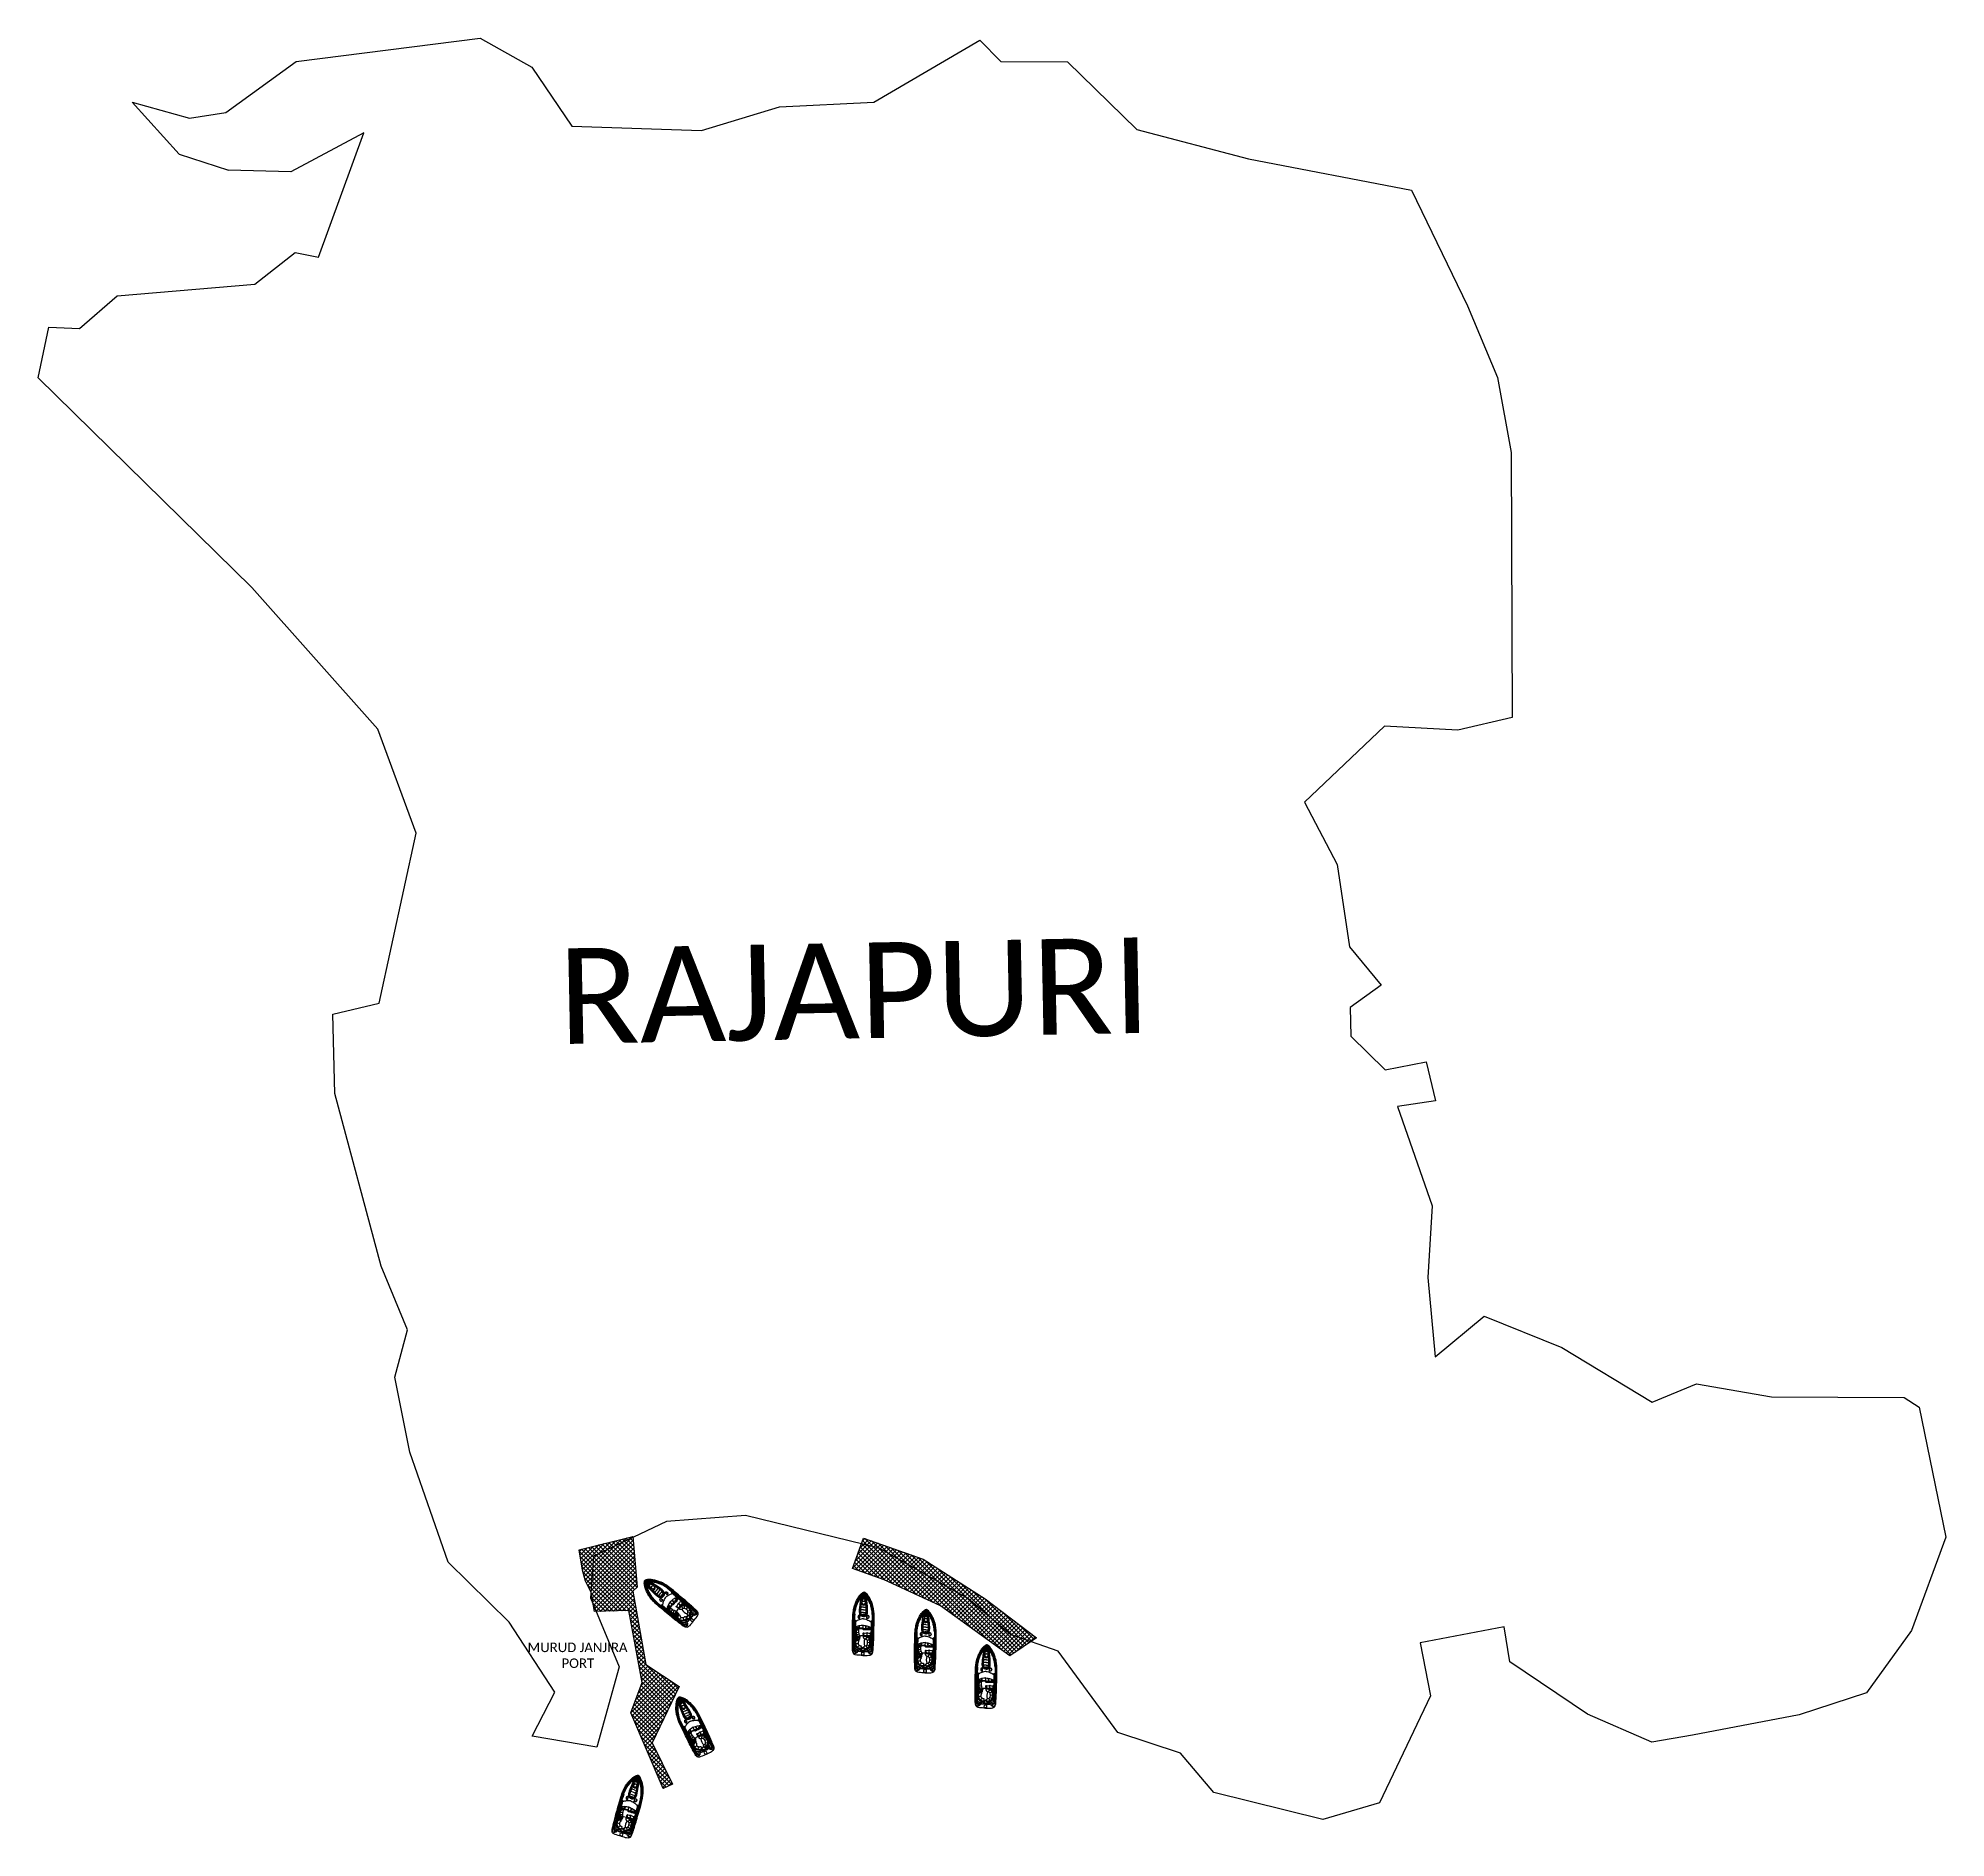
# Model space of a CAD drawing. Header units: metres. Extents: x 284941 to 286951, y 2024447 to 2026344.
import ezdxf

# ---------------------------------------------------------------- set-up
doc = ezdxf.new("R2010")
doc.units = ezdxf.units.M
for name, color, linetype in [('PORT', 5, 'Continuous'), ('PORT TEXT', 7, 'Continuous'), ('village', 3, 'Continuous'), ('VILLAGE NAME', 250, 'Continuous')]:
    doc.layers.add(name, color=color, linetype=linetype)
doc.styles.get("Standard").update_dxf_attribs({"font": 'calibri.ttf'})

msp = doc.modelspace()

# ---------------------------------------------------------------- texts
at = {"layer": 'PORT TEXT'}
for s, p in [('MURUD JANJIRA', (285456.8, 2024643)), ('PORT', (285492.6, 2024626.3))]:
    msp.add_text(s, height=10, dxfattribs=at).set_placement(p)
at = {"layer": 'VILLAGE NAME'}
msp.add_text('RAJAPURI', height=100.75, rotation=1.1028, dxfattribs=at).set_placement((285490.4, 2025283.9))

# ---------------------------------------------------------------- linework, layer by layer
at = {"color": 3}
msp.add_line((285089.8, 2026222), (285141.6, 2026205.2), dxfattribs=at)
at = {"color": 32, "true_color": 0xcd6928}
for p, q in [((285592.6, 2024708.1), (285590.8, 2024706.1)), ((285592.6, 2024708.1), (285594.3, 2024710.2)), ((285594.7, 2024706.4), (285592.8, 2024704.2)), ((285594.7, 2024706.4), (285596.5, 2024708.5)), ((285596.7, 2024704.6), (285598.6, 2024706.8)), ((285596.7, 2024704.6), (285594.9, 2024702.5)), ((285607, 2024690.9), (285604.2, 2024687.6)), ((285607.4, 2024690.6), (285604.6, 2024687.3)), ((285608.1, 2024685.3), (285609.7, 2024687.7)), ((285610.2, 2024694.4), (285611, 2024693.7)), ((285610.2, 2024684.1), (285611.4, 2024686.8)), ((285611, 2024693.7), (285612, 2024695.9)), ((285611, 2024693.7), (285612.4, 2024695.4)), ((285612.9, 2024696.5), (285612.5, 2024695.6)), ((285613, 2024696.5), (285612.7, 2024695.7)), ((285612.8, 2024695.8), (285613.8, 2024697)), ((285613.1, 2024696.8), (285613.9, 2024697.3)), ((285613.2, 2024696.7), (285613.9, 2024697.1)), ((285613.4, 2024697.8), (285615.8, 2024699.4)), ((285614.1, 2024697.4), (285615.8, 2024699.4)), ((285617.6, 2024692.6), (285615.7, 2024694.2)), ((285616.4, 2024689.6), (285621, 2024695.1)), ((285620.3, 2024688.8), (285619.2, 2024691.7)), ((285622, 2024689.1), (285622.5, 2024692.4)), ((285624, 2024688.2), (285625.9, 2024690.6)), ((285625.6, 2024686.3), (285628.6, 2024687.5)), ((285625.7, 2024684.7), (285628.7, 2024684)), ((285810.9, 2024687.5), (285808.1, 2024687.6)), ((285810.9, 2024684.8), (285808.1, 2024684.9)), ((285811, 2024690.3), (285808.3, 2024690.3)), ((285810.9, 2024687.5), (285813.8, 2024687.5)), ((285810.9, 2024684.8), (285813.7, 2024684.8)), ((285811, 2024690.3), (285813.7, 2024690.2)), ((285616.9, 2024677.6), (285618.7, 2024679.6)), ((285621.4, 2024676.7), (285621, 2024679.3)), ((285624, 2024679.5), (285625.1, 2024680.9)), ((285624.4, 2024672.2), (285624.5, 2024672.1)), ((285624.5, 2024679.2), (285625.5, 2024680.5)), ((285626, 2024681.9), (285625.1, 2024680.9)), ((285626.4, 2024681.5), (285625.5, 2024680.5)), ((285633.6, 2024683.1), (285633.7, 2024683.1)), ((285806.6, 2024668.3), (285802.3, 2024668.3)), ((285806.6, 2024667.7), (285802.3, 2024667.8)), ((285811.4, 2024667.9), (285811.3, 2024666.9)), ((285811.3, 2024666.9), (285813.6, 2024667.5)), ((285811.3, 2024666.9), (285813.6, 2024666.8)), ((285814.7, 2024667.2), (285813.8, 2024666.9)), ((285814.7, 2024667), (285813.9, 2024666.8)), ((285814.1, 2024666.8), (285815.6, 2024666.8)), ((285815, 2024667.2), (285816, 2024666.8)), ((285815, 2024667), (285815.8, 2024666.7)), ((285816, 2024667.5), (285818.8, 2024666.7)), ((285816.1, 2024666.8), (285818.8, 2024666.7)), ((285876.4, 2024669.3), (285873.6, 2024669.3)), ((285876.4, 2024666.5), (285873.6, 2024666.6)), ((285876.5, 2024672), (285873.8, 2024672)), ((285876.4, 2024669.3), (285879.2, 2024669.2)), ((285876.4, 2024666.5), (285879.2, 2024666.5)), ((285876.5, 2024672), (285879.2, 2024671.9)), ((285802.5, 2024652.2), (285805.2, 2024652)), ((285803, 2024663.8), (285805.8, 2024664.1)), ((285803.3, 2024661.5), (285806.1, 2024662.2)), ((285804.6, 2024648.1), (285806.4, 2024650)), ((285808.5, 2024647.8), (285810.2, 2024647.8)), ((285808.5, 2024647.3), (285810.2, 2024647.3)), ((285811.5, 2024647.8), (285810.2, 2024647.8)), ((285811.5, 2024647.2), (285810.2, 2024647.3)), ((285811.5, 2024660.1), (285818.7, 2024659.9)), ((285813.3, 2024656.5), (285815, 2024659.2)), ((285813.5, 2024649.7), (285814.8, 2024646.9)), ((285814.6, 2024661), (285814.6, 2024663.5)), ((285814.6, 2024655.4), (285817.5, 2024657.1)), ((285814.8, 2024650.8), (285817.5, 2024649.2)), ((285815.2, 2024653.3), (285818.2, 2024653.2)), ((285872.1, 2024650), (285867.8, 2024650.1)), ((285872.1, 2024649.5), (285867.8, 2024649.5)), ((285868.4, 2024645.6), (285871.3, 2024645.8)), ((285876.8, 2024649.6), (285876.8, 2024648.6)), ((285876.8, 2024648.6), (285879.1, 2024649.2)), ((285876.8, 2024648.6), (285879, 2024648.5)), ((285880.1, 2024648.9), (285879.2, 2024648.6)), ((285880.2, 2024648.7), (285879.4, 2024648.5)), ((285879.5, 2024648.5), (285881.1, 2024648.5)), ((285880, 2024642.7), (285880.1, 2024645.2)), ((285880.5, 2024648.9), (285881.4, 2024648.5)), ((285880.5, 2024648.7), (285881.3, 2024648.4)), ((285881.5, 2024649.2), (285884.3, 2024648.4)), ((285881.6, 2024648.5), (285884.3, 2024648.4)), ((285803, 2024642.9), (285802.9, 2024642.8)), ((285817.2, 2024642.6), (285817.2, 2024642.5)), ((285868, 2024633.9), (285870.7, 2024633.7)), ((285868.4, 2024624.6), (285868.4, 2024624.5)), ((285868.8, 2024643.2), (285871.6, 2024643.9)), ((285870.1, 2024629.8), (285871.8, 2024631.8)), ((285873.9, 2024629.5), (285875.7, 2024629.5)), ((285874, 2024629), (285875.7, 2024629)), ((285877, 2024629.5), (285875.7, 2024629.5)), ((285876.9, 2024629), (285875.7, 2024629)), ((285877, 2024641.8), (285884.1, 2024641.7)), ((285878.8, 2024638.2), (285880.4, 2024640.9)), ((285879, 2024631.5), (285880.3, 2024628.7)), ((285880.1, 2024637.1), (285883, 2024638.8)), ((285880.2, 2024632.6), (285883, 2024631)), ((285880.7, 2024635), (285883.7, 2024635)), ((285882.7, 2024624.3), (285882.7, 2024624.3)), ((285940.2, 2024629.3), (285937.4, 2024629.4)), ((285940.3, 2024632), (285937.5, 2024632.1)), ((285940.3, 2024634.8), (285937.6, 2024634.8)), ((285940.2, 2024629.3), (285943, 2024629.2)), ((285940.3, 2024634.8), (285943, 2024634.7)), ((285940.3, 2024632), (285943.1, 2024632)), ((285935.9, 2024612.7), (285931.6, 2024612.8)), ((285935.9, 2024612.2), (285931.6, 2024612.3)), ((285932.3, 2024608.3), (285935.1, 2024608.6)), ((285932.6, 2024605.9), (285935.5, 2024606.7)), ((285940.7, 2024612.4), (285940.7, 2024611.3)), ((285940.7, 2024611.3), (285942.9, 2024611.9)), ((285940.7, 2024611.3), (285942.9, 2024611.3)), ((285940.8, 2024604.6), (285948, 2024604.4)), ((285944, 2024611.7), (285943.1, 2024611.3)), ((285944, 2024611.5), (285943.2, 2024611.2)), ((285943.4, 2024611.3), (285944.9, 2024611.3)), ((285943.9, 2024605.5), (285943.9, 2024608)), ((285944.3, 2024611.5), (285945.1, 2024611.2)), ((285944.4, 2024611.6), (285945.3, 2024611.3)), ((285945.3, 2024612), (285948.1, 2024611.2)), ((285945.5, 2024611.2), (285948.1, 2024611.2)), ((285931.8, 2024596.7), (285934.5, 2024596.5)), ((285932.3, 2024587.4), (285932.2, 2024587.3)), ((285933.9, 2024592.6), (285935.7, 2024594.5)), ((285937.8, 2024592.3), (285939.5, 2024592.3)), ((285937.8, 2024591.8), (285939.5, 2024591.8)), ((285940.8, 2024592.3), (285939.5, 2024592.3)), ((285940.8, 2024591.7), (285939.5, 2024591.8)), ((285942.6, 2024601), (285944.3, 2024603.7)), ((285942.8, 2024594.2), (285944.2, 2024591.4)), ((285943.9, 2024599.9), (285946.9, 2024601.5)), ((285944.1, 2024595.3), (285946.8, 2024593.7)), ((285944.5, 2024597.8), (285947.5, 2024597.7)), ((285946.5, 2024587.1), (285946.6, 2024587)), ((285623.1, 2024581), (285620.7, 2024579.9)), ((285624.3, 2024578.6), (285621.8, 2024577.3)), ((285625.5, 2024576.1), (285623, 2024574.9)), ((285623.1, 2024581), (285625.5, 2024582.2)), ((285624.3, 2024578.6), (285626.8, 2024579.8)), ((285625.5, 2024576.1), (285628, 2024577.4)), ((285629.2, 2024559.4), (285625.3, 2024557.6)), ((285629.4, 2024559), (285625.5, 2024557.1)), ((285627.9, 2024553.8), (285630.4, 2024555.3)), ((285629.3, 2024551.9), (285631.5, 2024553.8)), ((285632.8, 2024543.3), (285635.3, 2024544.3)), ((285633.6, 2024561.3), (285634, 2024560.3)), ((285634, 2024560.3), (285635.8, 2024561.9)), ((285634, 2024560.3), (285636, 2024561.3)), ((285636.8, 2024562.1), (285636.2, 2024561.4)), ((285637, 2024562), (285636.4, 2024561.4)), ((285636.5, 2024561.5), (285637.9, 2024562.2)), ((285637.2, 2024562.3), (285638.2, 2024562.4)), ((285637.2, 2024562.1), (285638.1, 2024562.2)), ((285637.2, 2024554.3), (285643.7, 2024557.5)), ((285637.9, 2024563), (285640.7, 2024563.6)), ((285638.3, 2024562.4), (285640.7, 2024563.6)), ((285639.6, 2024556.6), (285638.5, 2024558.8)), ((285640.5, 2024552), (285640.7, 2024555.1)), ((285642.1, 2024551.6), (285644, 2024554.4)), ((285643.6, 2024550), (285646.3, 2024551.3)), ((285643.7, 2024546), (285646.2, 2024544.2)), ((285644.3, 2024547.6), (285647.5, 2024547.4)), ((285636.6, 2024540.5), (285637.2, 2024543.1)), ((285637.4, 2024535.2), (285637.4, 2024535.1)), ((285640.1, 2024542), (285641.6, 2024542.8)), ((285640.4, 2024541.6), (285641.9, 2024542.3)), ((285642.8, 2024543.4), (285641.6, 2024542.8)), ((285643, 2024542.9), (285641.9, 2024542.3)), ((285650.3, 2024541.4), (285650.3, 2024541.3)), ((285567.5, 2024492.5), (285564.8, 2024493.3)), ((285568.2, 2024495.2), (285565.5, 2024495.9)), ((285569, 2024497.8), (285566.4, 2024498.5)), ((285567.5, 2024492.5), (285570.2, 2024491.8)), ((285568.2, 2024495.2), (285570.9, 2024494.4)), ((285569, 2024497.8), (285571.6, 2024497)), ((285554.2, 2024471.9), (285557.2, 2024471.9)), ((285554.5, 2024474.3), (285557.3, 2024473.8)), ((285559, 2024477.1), (285554.9, 2024478.3)), ((285559.2, 2024477.6), (285555, 2024478.8)), ((285561.8, 2024468.4), (285568.7, 2024466.5)), ((285562.6, 2024464.5), (285564.9, 2024466.7)), ((285563.7, 2024476.1), (285563.4, 2024475)), ((285563.4, 2024475), (285565.7, 2024475.1)), ((285563.4, 2024475), (285565.5, 2024474.4)), ((285563.6, 2024463.1), (285566.9, 2024464)), ((285565, 2024468.6), (285565.7, 2024471)), ((285566.7, 2024474.5), (285565.7, 2024474.4)), ((285566.7, 2024474.3), (285565.8, 2024474.3)), ((285566, 2024474.3), (285567.5, 2024473.9)), ((285566.9, 2024474.3), (285567.6, 2024473.8)), ((285567, 2024474.4), (285567.8, 2024473.8)), ((285568, 2024473.7), (285570.5, 2024473)), ((285568.1, 2024474.5), (285570.5, 2024473)), ((285549.2, 2024454), (285549.1, 2024453.9)), ((285551.1, 2024463.1), (285553.7, 2024462.2)), ((285552.1, 2024458.6), (285554.3, 2024460)), ((285555.6, 2024456.9), (285557.3, 2024456.4)), ((285555.8, 2024457.4), (285557.4, 2024456.9)), ((285558.5, 2024456), (285557.3, 2024456.4)), ((285558.7, 2024456.5), (285557.4, 2024456.9)), ((285561.1, 2024457.9), (285561.7, 2024454.9)), ((285562.6, 2024458.7), (285564.9, 2024456.4)), ((285562.9, 2024450.1), (285562.9, 2024450)), ((285563.6, 2024460.9), (285566.6, 2024460.1))]:
    msp.add_line(p, q, dxfattribs=at)
for points in [[(285631.5, 2024675.6, -0.01736), (285627.3, 2024670.8, -0.12634), (285624.8, 2024669.1, -0.172899), (285620.9, 2024670.4, -0.013884), (285618.2, 2024672.5, -0.008973), (285614.3, 2024675.5, -0.01509), (285610, 2024678.9, 0.002245), (285603.3, 2024684.4, -0.003342), (285596, 2024690.5, -0.016984), (285591.3, 2024694.7, -0.024546), (285587.9, 2024698.2, -0.067942), (285584.2, 2024703.1, -0.033948), (285582.3, 2024706.9, -0.022001), (285580.8, 2024710.6, -0.042872), (285579.9, 2024714.4, -0.059514), (285579.9, 2024716.7, -0.046364), (285580, 2024717.8, -0.104882), (285580.3, 2024718.4, -0.104882)], [(285631.5, 2024675.6, 0.01736), (285635.4, 2024680.5, 0.12634), (285636.7, 2024683.3, 0.172899), (285634.7, 2024686.9, 0.013884), (285632.1, 2024689.2, 0.008973), (285628.6, 2024692.5, 0.01509), (285624.4, 2024696.2, -0.002245), (285617.8, 2024701.7, 0.003342), (285610.5, 2024707.8, 0.016984), (285605.5, 2024711.8, 0.024546), (285601.5, 2024714.4, 0.067942), (285596, 2024717.2, 0.033948), (285591.9, 2024718.5, 0.022001), (285588, 2024719.3, 0.042872), (285584.2, 2024719.5, 0.059514), (285581.9, 2024719.1, 0.046364), (285580.9, 2024718.8, 0.104882), (285580.3, 2024718.4, 0.104882)], [(285614.5, 2024676.2, 0.006425), (285610.4, 2024679.5, 0.002217), (285603.8, 2024685, -0.003368), (285596.4, 2024691.1, -0.024633), (285591.9, 2024695.1, -0.015037), (285589.1, 2024698, -0.025439), (285587.7, 2024699.7, -0.013843), (285584.9, 2024703.4, -0.040266), (285582.9, 2024707.3, -0.016729), (285581.5, 2024711.1, -0.029739), (285580.8, 2024715.2, 0.01525), (285580.7, 2024717.1, -0.132389), (285580.8, 2024717.5, -0.028442), (285580.8, 2024717.6, -0.028442)], [(285614.6, 2024676.3, 0.006424), (285610.5, 2024679.6, 0.002217), (285603.9, 2024685, -0.003368), (285596.5, 2024691.2, -0.024633), (285591.9, 2024695.1, -0.015038), (285589.2, 2024698, -0.025461), (285587.8, 2024699.7, -0.013839), (285585, 2024703.5, -0.040238), (285583, 2024707.3, -0.016715), (285581.6, 2024711.1, -0.029693), (285580.9, 2024715.2, 0.015234), (285580.8, 2024717.1, -0.134036), (285580.8, 2024717.5, -0.024879), (285580.9, 2024717.6, -0.024879)], [(285627.9, 2024692.1, -0.006425), (285623.9, 2024695.6, -0.002217), (285617.3, 2024701.1, 0.003368), (285610, 2024707.3, 0.024633), (285605.3, 2024711.1, 0.015037), (285601.9, 2024713.3, 0.025439), (285600, 2024714.4, 0.013843), (285595.9, 2024716.5, 0.040266), (285591.7, 2024717.8, 0.016729), (285587.7, 2024718.4, 0.029739), (285583.5, 2024718.5, -0.01525), (285581.6, 2024718.2, 0.132389), (285581.3, 2024718.1, 0.028442), (285581.2, 2024718, 0.028442)], [(285627.8, 2024692.1, -0.006424), (285623.8, 2024695.5, -0.002217), (285617.3, 2024701.1, 0.003368), (285610, 2024707.3, 0.024633), (285605.3, 2024711.1, 0.015038), (285601.9, 2024713.2, 0.025461), (285600, 2024714.3, 0.013839), (285595.8, 2024716.4, 0.040238), (285591.7, 2024717.7, 0.016715), (285587.7, 2024718.4, 0.029693), (285583.6, 2024718.4, -0.015234), (285581.6, 2024718.1, 0.134036), (285581.3, 2024718, 0.024879), (285581.2, 2024718, 0.024879)], [(285592.2, 2024696, -0.031596), (285589.8, 2024698.6, -0.004928), (285588.3, 2024700.4, -0.02844), (285585.9, 2024703.7, -0.042875), (285584.1, 2024707.4, -0.035347), (285582.6, 2024711.3, -0.024093), (285581.7, 2024715, -0.079837), (285581.5, 2024717)], [(285592.3, 2024696.1, -0.031592), (285589.8, 2024698.6, -0.004926), (285588.3, 2024700.4, -0.028436), (285586, 2024703.8, -0.042895), (285584.2, 2024707.5, -0.035363), (285582.7, 2024711.3, -0.024111), (285581.8, 2024715, -0.077658), (285581.6, 2024717, -0.077658)], [(285592.3, 2024696.1, -0.031588), (285589.9, 2024698.7, -0.004924), (285588.4, 2024700.5, -0.028433), (285586.1, 2024703.8, -0.042917), (285584.2, 2024707.5, -0.035379), (285582.8, 2024711.3, -0.02413), (285581.9, 2024715, -0.075408), (285581.7, 2024716.9, -0.075408)], [(285604.4, 2024710.6, 0.031596), (285601.5, 2024712.6, 0.004928), (285599.4, 2024713.7, 0.02844), (285595.7, 2024715.4, 0.042875), (285591.8, 2024716.6, 0.035347), (285587.7, 2024717.3, 0.024093), (285583.9, 2024717.6, 0.079837), (285581.8, 2024717.4)], [(285604.4, 2024710.5, 0.031592), (285601.5, 2024712.5, 0.004926), (285599.4, 2024713.7, 0.028436), (285595.7, 2024715.4, 0.042895), (285591.7, 2024716.5, 0.035363), (285587.7, 2024717.3, 0.024111), (285583.9, 2024717.5, 0.077658), (285581.9, 2024717.4, 0.077658)], [(285604.3, 2024710.5, 0.031588), (285601.4, 2024712.4, 0.004924), (285599.4, 2024713.6, 0.028433), (285595.7, 2024715.3, 0.042917), (285591.7, 2024716.5, 0.035379), (285587.7, 2024717.2, 0.02413), (285583.9, 2024717.4, 0.075408), (285582, 2024717.3, 0.075408)], [(285592.4, 2024696.3, -0.031581), (285590, 2024698.8, -0.00492), (285588.5, 2024700.6, -0.028426), (285586.2, 2024703.9, -0.042959), (285584.4, 2024707.6, -0.035411), (285582.9, 2024711.4, -0.028829), (285582.2, 2024714.5, -0.092336), (285582.2, 2024716.4, -0.080328)], [(285583.8, 2024712.2), (285584.2, 2024712.6, 0.382221), (285584.3, 2024713.3), (285582.8, 2024715.1, 0.786544), (285582.4, 2024715.1), (285582.7, 2024712.5, 0.616464), (285583.8, 2024712.2, 3.844907)], [(285604.2, 2024710.4, 0.031581), (285601.3, 2024712.3, 0.00492), (285599.3, 2024713.5, 0.028426), (285595.6, 2024715.1, 0.042959), (285591.7, 2024716.3, 0.035411), (285587.7, 2024717, 0.028829), (285584.5, 2024717.2, 0.092336), (285582.6, 2024716.9, 0.080328)], [(285587, 2024716.1), (285586.7, 2024715.6, -0.382221), (285586, 2024715.4), (285583.9, 2024716.5, -0.786544), (285584, 2024716.9), (285586.5, 2024717.1, -0.616464), (285587, 2024716.1, -3.844907)], [(285603.9, 2024703.4), (285601.4, 2024705.5, -0.483063), (285604, 2024706.1, -0.50024), (285603.9, 2024703.4, -0.418424)], [(285604.2, 2024710.4), (285606, 2024709), (285608.1, 2024707.3), (285611.3, 2024704.6), (285615.8, 2024700.8), (285623, 2024694.7, 0.002601), (285626.8, 2024691.3, -0.00441), (285630.1, 2024688.5, -0.002867), (285630.6, 2024688, -0.002867)], [(285604.3, 2024710.5), (285606.1, 2024709.1), (285608.2, 2024707.5), (285611.4, 2024704.7), (285615.9, 2024700.9), (285623.1, 2024694.8, 0.002601), (285626.9, 2024691.5, -0.00441), (285630.2, 2024688.6, -0.012997), (285632.3, 2024686.5, -0.113276), (285633.2, 2024685.1, -0.142458), (285633.2, 2024684.2, -0.142458)], [(285604.4, 2024710.6), (285606.2, 2024709.2), (285608.3, 2024707.6), (285611.5, 2024704.8), (285616, 2024701.1), (285623.2, 2024694.9, 0.002601), (285627, 2024691.6, -0.004411), (285630.3, 2024688.7, -0.013009), (285632.5, 2024686.6, -0.113396), (285633.3, 2024685.2, -0.146005), (285633.3, 2024684.2, -1.595219)], [(285604.4, 2024710.5), (285606.2, 2024709.2), (285608.2, 2024707.5), (285611.5, 2024704.8), (285616, 2024701), (285623.1, 2024694.9, 0.002601), (285627, 2024691.5, -0.004411), (285630.2, 2024688.7, -0.013003), (285632.4, 2024686.6, -0.113337), (285633.2, 2024685.2, -0.144821), (285633.3, 2024684.2, -0.138987)], [(285627.2, 2024680.9), (285628.2, 2024682.1, 0.202722), (285629.7, 2024687, 0.178768), (285628.5, 2024689.3, -0.010028), (285624.9, 2024692.4, 0.005356), (285618.9, 2024697.5, 0.016605), (285614, 2024701.5, -0.018921), (285608.8, 2024705.7, 0.925873), (285608.6, 2024705.6, 0.041202), (285609.5, 2024704.7, 0.024461), (285612.4, 2024702.3, -0.012888), (285617.9, 2024697.6, 0.019359), (285621.3, 2024694.9, -0.002375), (285625.1, 2024691.8, 0.006386), (285627.5, 2024689.7, 0.013656), (285628.5, 2024688.9, 0.862706), (285628.7, 2024689.1, -0.648089)], [(285628.6, 2024689.1, 0.016488), (285628.5, 2024689.2, -0.010023), (285624.9, 2024692.4, 0.005356), (285618.9, 2024697.5, 0.016607), (285613.9, 2024701.5, -0.018921), (285608.8, 2024705.7, -0.01143), (285608.8, 2024705.7, 0.913283), (285608.7, 2024705.6, 0.041174), (285609.5, 2024704.8, 0.024478), (285612.4, 2024702.3, -0.012889), (285618, 2024697.6, 0.019362), (285621.3, 2024694.9, -0.002377), (285625.2, 2024691.8, 0.006391), (285627.6, 2024689.8, 0.013664), (285628.6, 2024689, -0.000701), (285628.6, 2024689, 0.819976), (285628.6, 2024689.1, 0.819976)], [(285810, 2024639.5, -0.01736), (285803.7, 2024639.8, -0.12634), (285800.8, 2024640.7, -0.172899), (285799.4, 2024644.5, -0.013884), (285799.3, 2024648, -0.008973), (285799.2, 2024652.8, -0.01509), (285799.1, 2024658.4, 0.002245), (285799.3, 2024667, -0.003342), (285799.4, 2024676.5, -0.016984), (285799.7, 2024682.9, -0.024546), (285800.4, 2024687.6, -0.067942), (285801.9, 2024693.6, -0.033948), (285803.6, 2024697.5, -0.022001), (285805.5, 2024701, -0.042872), (285808, 2024704, -0.059514), (285809.7, 2024705.5, -0.046364), (285810.7, 2024706, -0.104882), (285811.3, 2024706.2, -0.104882)], [(285799.9, 2024653.1, 0.006425), (285799.9, 2024658.4, 0.002217), (285800, 2024667, -0.003368), (285800.2, 2024676.6, -0.024633), (285800.4, 2024682.6, -0.015037), (285801, 2024686.6, -0.025439), (285801.4, 2024688.8, -0.013843), (285802.5, 2024693.3, -0.040266), (285804.3, 2024697.3, -0.016729), (285806.4, 2024700.7, -0.029739), (285809.1, 2024703.8, 0.01525), (285810.6, 2024705.1, -0.132389), (285810.9, 2024705.3, -0.028442), (285811, 2024705.4, -0.028442)], [(285800, 2024653.1, 0.006424), (285800, 2024658.4, 0.002217), (285800.1, 2024667, -0.003368), (285800.2, 2024676.6, -0.024633), (285800.5, 2024682.6, -0.015038), (285801, 2024686.6, -0.025461), (285801.5, 2024688.7, -0.013839), (285802.6, 2024693.2, -0.040238), (285804.3, 2024697.2, -0.016715), (285806.5, 2024700.7, -0.029693), (285809.2, 2024703.8, 0.015234), (285810.6, 2024705.1, -0.134036), (285810.9, 2024705.3, -0.024879), (285811, 2024705.3, -0.024879)], [(285810, 2024639.5, 0.01736), (285816.3, 2024639.6, 0.12634), (285819.3, 2024640.3, 0.172899), (285820.8, 2024644.1, 0.013884), (285821, 2024647.5, 0.008973), (285821.4, 2024652.4, 0.01509), (285821.6, 2024658, -0.002245), (285821.8, 2024666.5, 0.003342), (285822, 2024676.1, 0.016984), (285822, 2024682.4, 0.024546), (285821.5, 2024687.2, 0.067942), (285820.3, 2024693.3, 0.033948), (285818.7, 2024697.2, 0.022001), (285816.9, 2024700.8, 0.042872), (285814.6, 2024703.9, 0.059514), (285812.9, 2024705.4, 0.046364), (285812, 2024706, 0.104882), (285811.3, 2024706.2, 0.104882)], [(285820.7, 2024652.7, -0.006425), (285820.8, 2024658, -0.002217), (285821.1, 2024666.6, 0.003368), (285821.3, 2024676.2, 0.024633), (285821.3, 2024682.2, 0.015037), (285820.9, 2024686.2, 0.025439), (285820.6, 2024688.4, 0.013843), (285819.6, 2024692.9, 0.040266), (285818, 2024697, 0.016729), (285816, 2024700.5, 0.029739), (285813.4, 2024703.8, -0.01525), (285812, 2024705.1, 0.132389), (285811.7, 2024705.3, 0.028442), (285811.6, 2024705.4, 0.028442)], [(285820.6, 2024652.7, -0.006424), (285820.8, 2024658, -0.002217), (285821, 2024666.6, 0.003368), (285821.2, 2024676.2, 0.024633), (285821.2, 2024682.2, 0.015038), (285820.8, 2024686.2, 0.025461), (285820.5, 2024688.4, 0.013839), (285819.5, 2024692.9, 0.040238), (285817.9, 2024697, 0.016715), (285815.9, 2024700.5, 0.029693), (285813.3, 2024703.7, -0.015234), (285811.9, 2024705.1, 0.134036), (285811.7, 2024705.2, 0.024879), (285811.6, 2024705.3, 0.024879)], [(285592.2, 2024696), (285593.9, 2024694.5), (285595.9, 2024692.8), (285599.2, 2024690), (285603.7, 2024686.3), (285610.9, 2024680.3, -0.002601), (285614.9, 2024677.1, 0.004411), (285618.3, 2024674.4, 0.013009), (285620.7, 2024672.7, 0.113396), (285622.3, 2024672.1, 0.146005), (285623.4, 2024672.2, 1.595219)], [(285592.3, 2024696.1), (285593.9, 2024694.5), (285595.9, 2024692.8), (285599.2, 2024690.1), (285603.7, 2024686.3), (285611, 2024680.4, -0.002601), (285615, 2024677.2, 0.004411), (285618.4, 2024674.5, 0.013003), (285620.8, 2024672.7, 0.113337), (285622.3, 2024672.1, 0.144821), (285623.3, 2024672.3, 0.138987)], [(285592.3, 2024696.1), (285594, 2024694.6), (285596, 2024692.9), (285599.3, 2024690.2), (285603.8, 2024686.4), (285611, 2024680.4, -0.002601), (285615, 2024677.3, 0.00441), (285618.4, 2024674.5, 0.012997), (285620.8, 2024672.8, 0.113276), (285622.4, 2024672.2, 0.142458), (285623.3, 2024672.4, 0.142458)], [(285592.4, 2024696.3), (285594.1, 2024694.7), (285596.1, 2024693), (285599.4, 2024690.3), (285603.9, 2024686.5), (285611.1, 2024680.6, -0.002601), (285615.1, 2024677.4, 0.00441), (285618.5, 2024674.7, 0.002867), (285619, 2024674.3, 0.002867)], [(285599.2, 2024697.8), (285596.7, 2024699.9, 0.483063), (285596.6, 2024697.2, 0.50024), (285599.2, 2024697.8, 0.418424)], [(285625.4, 2024678.8), (285624.5, 2024677.7, -0.202722), (285619.9, 2024675.3, -0.178768), (285617.5, 2024676.1, 0.010028), (285613.7, 2024679.1, -0.005356), (285607.6, 2024684.1, -0.016605), (285602.8, 2024688.2, 0.018921), (285597.8, 2024692.5, -0.925873), (285597.9, 2024692.8, -0.041202), (285598.9, 2024692.1, -0.024461), (285601.8, 2024689.7, 0.012888), (285607.4, 2024685, -0.019359), (285610.7, 2024682.2, 0.002375), (285614.4, 2024679, -0.006386), (285616.8, 2024677, -0.013656), (285617.8, 2024676.1, -0.862706), (285617.7, 2024675.9, 0.648089)], [(285617.7, 2024676, -0.016488), (285617.5, 2024676.1, 0.010023), (285613.8, 2024679.1, -0.005356), (285607.7, 2024684.1, -0.016607), (285602.9, 2024688.3, 0.018921), (285597.8, 2024692.6, 0.01143), (285597.8, 2024692.6, -0.913283), (285597.9, 2024692.7, -0.041174), (285598.9, 2024692, -0.024478), (285601.8, 2024689.6, 0.012889), (285607.4, 2024685, -0.019362), (285610.6, 2024682.1, 0.002377), (285614.4, 2024678.9, -0.006391), (285616.8, 2024676.9, -0.013664), (285617.7, 2024676.1, 0.000701), (285617.7, 2024676.1, -0.819976), (285617.7, 2024676, -0.819976)], [(285601.9, 2024700.3, 0.096403), (285599.8, 2024696, 0.040538), (285599, 2024692, 1.92312)], [(285601.9, 2024700.3, -0.096403), (285605.8, 2024703.2, -0.040538), (285609.5, 2024704.7, -1.92312)], [(285607.1, 2024695.9, 0.033687), (285604.7, 2024691.8, 0.051879), (285603.6, 2024688.2, 1.92312)], [(285606.9, 2024695.6), (285608.6, 2024694.1, 0.462925), (285610.2, 2024694.4), (285611.3, 2024695.9)], [(285607.1, 2024695.9, -0.033687), (285610.7, 2024699.1, -0.051879), (285614.2, 2024700.8, -1.92312)], [(285608.6, 2024694.1), (285609.3, 2024693.5, 0.545737), (285610.7, 2024694, 0.282905)], [(285609.3, 2024693.5), (285609.6, 2024693.3, 0.516839), (285611, 2024693.7, 0.282905)], [(285615.4, 2024689.5, -0.164009), (285613.5, 2024690.8, -0.407559), (285613.8, 2024691.5, 0.20466), (285615.5, 2024693.8, -0.28657), (285616, 2024694.4, 0.198759), (285618.1, 2024696.6, -0.45148), (285618.6, 2024697, -1.463971)], [(285615.9, 2024689), (285613.9, 2024686.6, 0.158322), (285615.8, 2024683.6, -0.417676), (285616, 2024682.5), (285613.6, 2024679.6)], [(285615.9, 2024689, -0.291269), (285615.4, 2024689.5, -0.299867), (285615.6, 2024689.9, 0.273478), (285617.4, 2024692.2, -0.28657), (285617.9, 2024692.8, 0.198759), (285620, 2024694.9, -0.45148), (285620.6, 2024695.4, -1.463971)], [(285627.2, 2024680.9), (285626.7, 2024681.3), (285625.3, 2024682.4, -0.448043), (285625.1, 2024683.7, 0.025561), (285625.6, 2024684.5, 0.15676), (285625.8, 2024685.6, 0.144288), (285625.6, 2024686.4, 0.079427), (285624.7, 2024687.6, 0.054179), (285623.3, 2024688.7, 0.127294), (285621.9, 2024689.1, -0.025195), (285621, 2024689, 0.112656), (285620.3, 2024688.8, 0.061652), (285619.6, 2024688.1, -0.222278), (285618.9, 2024687.8, -0.049109), (285618.2, 2024687.8, -0.09997), (285617.4, 2024688, -0.045992), (285616.4, 2024688.6), (285615.9, 2024689)], [(285627.8, 2024692.1, 0.002941), (285630.7, 2024689.6, -0.002014), (285632.5, 2024688, -0.130992), (285633.6, 2024686.6, -0.261832), (285633.6, 2024684, -0.261832)], [(285627.9, 2024692.1, 0.002942), (285630.7, 2024689.7, -0.002013), (285632.6, 2024688.1, -0.130442), (285633.6, 2024686.6, -0.261246), (285633.7, 2024684, -0.209197)], [(285630.2, 2024682.6, 0.043334), (285630.9, 2024684.2, 0.18333), (285631.1, 2024687.2, 0.123985), (285629.8, 2024688.9, -0.015377), (285628.7, 2024689.9)], [(285630.2, 2024682.6, 0.043195), (285631, 2024684.2, 0.183415), (285631.1, 2024687.2, 0.094511), (285630.2, 2024688.6)], [(285634.9, 2024682.5, 0.164393), (285635.5, 2024683.5, 0.188684), (285635.4, 2024685.4, 0.10758), (285633.3, 2024688.2)], [(285801.4, 2024682.9, -0.031596), (285801.8, 2024686.4, -0.004928), (285802.3, 2024688.7, -0.02844), (285803.4, 2024692.7, -0.042875), (285805.1, 2024696.4, -0.035347), (285807.2, 2024700, -0.024093), (285809.6, 2024703, -0.079837), (285811, 2024704.5)], [(285801.4, 2024682.9, -0.031592), (285801.9, 2024686.4, -0.004926), (285802.3, 2024688.7, -0.028436), (285803.5, 2024692.7, -0.042895), (285805.2, 2024696.4, -0.035363), (285807.3, 2024699.9, -0.024111), (285809.6, 2024703, -0.077658), (285811, 2024704.4, -0.077658)], [(285801.5, 2024682.9, -0.031588), (285801.9, 2024686.4, -0.004924), (285802.4, 2024688.7, -0.028433), (285803.6, 2024692.6, -0.042917), (285805.3, 2024696.4, -0.035379), (285807.4, 2024699.9, -0.02413), (285809.7, 2024702.9, -0.075408), (285811, 2024704.3, -0.075408)], [(285801.7, 2024682.9, -0.031581), (285802.1, 2024686.4, -0.00492), (285802.6, 2024688.7, -0.028426), (285803.7, 2024692.6, -0.042959), (285805.4, 2024696.3, -0.035411), (285807.5, 2024699.8, -0.028829), (285809.4, 2024702.3, -0.092336), (285811, 2024703.5, -0.080328)], [(285808.6, 2024699.6), (285809.3, 2024699.6, 0.382221), (285809.8, 2024699.9), (285810.3, 2024702.3, 0.786544), (285810, 2024702.5), (285808.2, 2024700.7, 0.616464), (285808.6, 2024699.6, 3.844907)], [(285820.4, 2024682.6, 0.031596), (285820.1, 2024686.1, 0.004928), (285819.7, 2024688.4, 0.02844), (285818.7, 2024692.4, 0.042875), (285817.1, 2024696.2, 0.035347), (285815.1, 2024699.8, 0.024093), (285812.9, 2024702.9, 0.079837), (285811.5, 2024704.4)], [(285820.3, 2024682.6, 0.031592), (285820, 2024686.1, 0.004926), (285819.6, 2024688.4, 0.028436), (285818.6, 2024692.4, 0.042895), (285817, 2024696.2, 0.035363), (285815.1, 2024699.8, 0.024111), (285812.9, 2024702.9, 0.077658), (285811.5, 2024704.4, 0.077658)], [(285820.2, 2024682.6, 0.031588), (285819.9, 2024686.1, 0.004924), (285819.5, 2024688.4, 0.028433), (285818.5, 2024692.3, 0.042917), (285817, 2024696.1, 0.035379), (285815, 2024699.7, 0.02413), (285812.8, 2024702.9, 0.075408), (285811.5, 2024704.3, 0.075408)], [(285820, 2024682.6, 0.031581), (285819.8, 2024686, 0.00492), (285819.4, 2024688.4, 0.028426), (285818.4, 2024692.3, 0.042959), (285816.8, 2024696.1, 0.035411), (285814.9, 2024699.7, 0.028829), (285813, 2024702.3, 0.092336), (285811.5, 2024703.5, 0.080328)], [(285813.7, 2024699.5), (285813.1, 2024699.5, -0.382221), (285812.5, 2024699.9), (285812.1, 2024702.2, -0.786544), (285812.5, 2024702.5), (285814.2, 2024700.6, -0.616464), (285813.7, 2024699.5, -3.844907)], [(285875.5, 2024621.2, -0.01736), (285869.2, 2024621.5, -0.12634), (285866.3, 2024622.4, -0.172899), (285864.9, 2024626.3, -0.013884), (285864.8, 2024629.7, -0.008973), (285864.7, 2024634.5, -0.01509), (285864.6, 2024640.1, 0.002245), (285864.7, 2024648.7, -0.003342), (285864.9, 2024658.2, -0.016984), (285865.2, 2024664.6, -0.024546), (285865.8, 2024669.4, -0.067942), (285867.3, 2024675.4, -0.033948), (285869.1, 2024679.2, -0.022001), (285871, 2024682.7, -0.042872), (285873.4, 2024685.8, -0.059514), (285875.2, 2024687.2, -0.046364), (285876.1, 2024687.8, -0.104882), (285876.8, 2024687.9, -0.104882)], [(285865.4, 2024634.9, 0.006425), (285865.4, 2024640.1, 0.002217), (285865.5, 2024648.7, -0.003368), (285865.6, 2024658.3, -0.024633), (285865.9, 2024664.3, -0.015037), (285866.4, 2024668.3, -0.025439), (285866.9, 2024670.5, -0.013843), (285868, 2024675, -0.040266), (285869.8, 2024679, -0.016729), (285871.9, 2024682.4, -0.029739), (285874.6, 2024685.6, 0.01525), (285876.1, 2024686.9, -0.132389), (285876.4, 2024687, -0.028442), (285876.5, 2024687.1, -0.028442)], [(285865.5, 2024634.9, 0.006424), (285865.5, 2024640.1, 0.002217), (285865.6, 2024648.7, -0.003368), (285865.7, 2024658.3, -0.024633), (285865.9, 2024664.3, -0.015038), (285866.5, 2024668.3, -0.025461), (285866.9, 2024670.5, -0.013839), (285868.1, 2024675, -0.040238), (285869.8, 2024678.9, -0.016715), (285872, 2024682.4, -0.029693), (285874.7, 2024685.5, 0.015234), (285876.1, 2024686.8, -0.134036), (285876.4, 2024687, -0.024879), (285876.5, 2024687, -0.024879)], [(285866.8, 2024664.7, -0.031596), (285867.3, 2024668.2, -0.004928), (285867.8, 2024670.5, -0.02844), (285868.9, 2024674.4, -0.042875), (285870.6, 2024678.2, -0.035347), (285872.7, 2024681.7, -0.024093), (285875, 2024684.7, -0.079837), (285876.5, 2024686.2)], [(285866.9, 2024664.7, -0.031592), (285867.3, 2024668.2, -0.004926), (285867.8, 2024670.5, -0.028436), (285869, 2024674.4, -0.042895), (285870.7, 2024678.1, -0.035363), (285872.8, 2024681.7, -0.024111), (285875.1, 2024684.7, -0.077658), (285876.5, 2024686.1, -0.077658)], [(285867, 2024664.6, -0.031588), (285867.4, 2024668.1, -0.004924), (285867.9, 2024670.4, -0.028433), (285869.1, 2024674.3, -0.042917), (285870.8, 2024678.1, -0.035379), (285872.8, 2024681.6, -0.02413), (285875.2, 2024684.6, -0.075408), (285876.5, 2024686, -0.075408)], [(285867.1, 2024664.6, -0.031581), (285867.6, 2024668.1, -0.00492), (285868.1, 2024670.4, -0.028426), (285869.2, 2024674.3, -0.042959), (285870.9, 2024678, -0.035411), (285873, 2024681.5, -0.028829), (285874.9, 2024684.1, -0.092336), (285876.5, 2024685.3, -0.080328)], [(285875.5, 2024621.2, 0.01736), (285881.8, 2024621.3, 0.12634), (285884.8, 2024622.1, 0.172899), (285886.3, 2024625.9, 0.013884), (285886.5, 2024629.3, 0.008973), (285886.8, 2024634.1, 0.01509), (285887.1, 2024639.7, -0.002245), (285887.3, 2024648.3, 0.003342), (285887.5, 2024657.8, 0.016984), (285887.5, 2024664.2, 0.024546), (285887, 2024669, 0.067942), (285885.8, 2024675, 0.033948), (285884.1, 2024679, 0.022001), (285882.3, 2024682.5, 0.042872), (285880.1, 2024685.6, 0.059514), (285878.4, 2024687.2, 0.046364), (285877.4, 2024687.7, 0.104882), (285876.8, 2024687.9, 0.104882)], [(285886.2, 2024634.5, -0.006425), (285886.3, 2024639.7, -0.002217), (285886.5, 2024648.3, 0.003368), (285886.8, 2024657.9, 0.024633), (285886.8, 2024663.9, 0.015037), (285886.4, 2024667.9, 0.025439), (285886, 2024670.1, 0.013843), (285885.1, 2024674.7, 0.040266), (285883.5, 2024678.7, 0.016729), (285881.5, 2024682.2, 0.029739), (285878.9, 2024685.5, -0.01525), (285877.5, 2024686.8, 0.132389), (285877.2, 2024687, 0.028442), (285877, 2024687.1, 0.028442)], [(285886.1, 2024634.5, -0.006424), (285886.2, 2024639.7, -0.002217), (285886.5, 2024648.3, 0.003368), (285886.7, 2024657.9, 0.024633), (285886.7, 2024663.9, 0.015038), (285886.3, 2024667.9, 0.025461), (285886, 2024670.1, 0.013839), (285885, 2024674.6, 0.040238), (285883.4, 2024678.7, 0.016715), (285881.4, 2024682.2, 0.029693), (285878.8, 2024685.4, -0.015234), (285877.4, 2024686.8, 0.134036), (285877.2, 2024687, 0.024879), (285877, 2024687, 0.024879)], [(285885.8, 2024664.3, 0.031596), (285885.5, 2024667.8, 0.004928), (285885.2, 2024670.1, 0.02844), (285884.1, 2024674.1, 0.042875), (285882.6, 2024677.9, 0.035347), (285880.6, 2024681.5, 0.024093), (285878.4, 2024684.7, 0.079837), (285877, 2024686.2)], [(285885.8, 2024664.3, 0.031592), (285885.5, 2024667.8, 0.004926), (285885.1, 2024670.1, 0.028436), (285884.1, 2024674.1, 0.042895), (285882.5, 2024677.9, 0.035363), (285880.6, 2024681.5, 0.024111), (285878.4, 2024684.6, 0.077658), (285877, 2024686.1, 0.077658)], [(285885.7, 2024664.3, 0.031588), (285885.4, 2024667.8, 0.004924), (285885, 2024670.1, 0.028433), (285884, 2024674.1, 0.042917), (285882.4, 2024677.9, 0.035379), (285880.5, 2024681.5, 0.02413), (285878.3, 2024684.6, 0.075408), (285877, 2024686, 0.075408)], [(285885.5, 2024664.3, 0.031581), (285885.2, 2024667.8, 0.00492), (285884.8, 2024670.1, 0.028426), (285883.8, 2024674, 0.042959), (285882.3, 2024677.8, 0.035411), (285880.4, 2024681.4, 0.028829), (285878.5, 2024684, 0.092336), (285877, 2024685.3, 0.080328)], [(285611.2, 2024681.7), (285613.3, 2024684.2, -0.406088), (285615.3, 2024684.1)], [(285614.5, 2024676.2, -0.002942), (285617.5, 2024673.8, 0.002013), (285619.4, 2024672.3, 0.130442), (285621, 2024671.5, 0.261246), (285623.6, 2024672, 0.209197)], [(285614.6, 2024676.3, -0.002941), (285617.5, 2024673.9, 0.002014), (285619.4, 2024672.3, 0.130992), (285621, 2024671.6, 0.261832), (285623.6, 2024672, 0.261832)], [(285624.3, 2024675.6, -0.043334), (285622.8, 2024674.6, -0.18333), (285620, 2024673.9, -0.123985), (285618.1, 2024674.9, 0.015377), (285616.8, 2024675.8)], [(285624.4, 2024675.6, -0.043195), (285622.9, 2024674.5, -0.183415), (285620, 2024673.9, -0.094511), (285618.4, 2024674.5)], [(285625.3, 2024671, -0.164393), (285624.4, 2024670.2, -0.188684), (285622.5, 2024670, -0.10758), (285619.4, 2024671.6)], [(285801.4, 2024682.9), (285801.2, 2024680.7), (285801.1, 2024678.1), (285801, 2024673.8), (285800.9, 2024667.9), (285800.9, 2024658.5, -0.002601), (285800.9, 2024653.4, 0.004411), (285800.9, 2024649.1, 0.013009), (285801, 2024646.1, 0.113396), (285801.6, 2024644.5, 0.146005), (285802.3, 2024643.8, 1.595219)], [(285801.4, 2024682.9), (285801.3, 2024680.7), (285801.2, 2024678.1), (285801.1, 2024673.8), (285801, 2024667.9), (285800.9, 2024658.5, -0.002601), (285801, 2024653.4, 0.004411), (285801, 2024649.1, 0.013003), (285801.1, 2024646.1, 0.113337), (285801.6, 2024644.5, 0.144821), (285802.3, 2024643.8, 0.138987)], [(285801.5, 2024682.9), (285801.4, 2024680.7), (285801.3, 2024678), (285801.2, 2024673.8), (285801.1, 2024667.9), (285801, 2024658.5, -0.002601), (285801, 2024653.4, 0.00441), (285801, 2024649.1, 0.012997), (285801.2, 2024646.1, 0.113276), (285801.7, 2024644.5, 0.142458), (285802.4, 2024643.9, 0.142458)], [(285801.7, 2024682.9), (285801.5, 2024680.7), (285801.4, 2024678), (285801.4, 2024673.8), (285801.2, 2024667.9), (285801.2, 2024658.5, -0.002601), (285801.2, 2024653.4, 0.00441), (285801.2, 2024649.1, 0.002867), (285801.2, 2024648.4, 0.002867)], [(285808.7, 2024646.3), (285807.3, 2024646.3, -0.202722), (285802.6, 2024648.4, -0.178768), (285801.6, 2024650.8, 0.010028), (285801.6, 2024655.6, -0.005356), (285801.7, 2024663.4, -0.016605), (285801.9, 2024669.8, 0.018921), (285802.1, 2024676.4, -0.925873), (285802.4, 2024676.4, -0.041202), (285802.5, 2024675.3, -0.024461), (285802.4, 2024671.5, 0.012888), (285802.3, 2024664.2, -0.019359), (285802.2, 2024659.9, 0.002375), (285802, 2024655, -0.006386), (285801.9, 2024651.8, -0.013656), (285801.9, 2024650.6, -0.862706), (285801.6, 2024650.5, 0.648089)], [(285801.7, 2024650.5, -0.016488), (285801.7, 2024650.8, 0.010023), (285801.7, 2024655.6, -0.005356), (285801.8, 2024663.4, -0.016607), (285802, 2024669.8, 0.018921), (285802.2, 2024676.4, 0.01143), (285802.2, 2024676.4, -0.913283), (285802.3, 2024676.4, -0.041174), (285802.4, 2024675.3, -0.024478), (285802.3, 2024671.5, 0.012889), (285802.2, 2024664.2, -0.019362), (285802.1, 2024659.9, 0.002377), (285801.9, 2024655, -0.006391), (285801.8, 2024651.8, -0.013664), (285801.8, 2024650.6, 0.000701), (285801.8, 2024650.6, -0.819976), (285801.7, 2024650.5, -0.819976)], [(285810.6, 2024671.3, 0.033687), (285805.9, 2024670.6, 0.051879), (285802.3, 2024669.2, 1.92312)], [(285810.8, 2024678.1, 0.096403), (285806.1, 2024677, 0.040538), (285802.5, 2024675.2, 1.92312)], [(285807.1, 2024678.6), (285807.2, 2024681.9, 0.483063), (285805, 2024680.3, 0.50024), (285807.1, 2024678.6, 0.418424)], [(285810.2, 2024669), (285810.1, 2024668, 0.545737), (285811.4, 2024667.2, 0.282905)], [(285810.1, 2024668), (285810.1, 2024667.7, 0.516839), (285811.3, 2024666.9, 0.282905)], [(285810.2, 2024671.2), (285810.2, 2024669, 0.462925), (285811.4, 2024667.9), (285813.2, 2024668)], [(285810.6, 2024671.3, -0.033687), (285815.4, 2024670.4, -0.051879), (285818.8, 2024668.8, -1.92312)], [(285810.8, 2024678.1, -0.096403), (285815.4, 2024676.8, -0.040538), (285818.9, 2024674.9, -1.92312)], [(285811.5, 2024646.2), (285813, 2024646.2, 0.202722), (285817.8, 2024648.1, 0.178768), (285818.8, 2024650.4, -0.010028), (285819, 2024655.2, 0.005356), (285819.3, 2024663.1, 0.016605), (285819.3, 2024669.5, -0.018921), (285819.3, 2024676.1, 0.925873), (285819.1, 2024676.1, 0.041202), (285818.9, 2024674.9, 0.024461), (285818.9, 2024671.2, -0.012888), (285818.7, 2024663.9, 0.019359), (285818.7, 2024659.6, -0.002375), (285818.7, 2024654.6, 0.006386), (285818.6, 2024651.5, 0.013656), (285818.6, 2024650.2, 0.862706), (285818.8, 2024650.2, -0.648089)], [(285814.4, 2024678.4), (285814.5, 2024681.8, -0.483063), (285816.6, 2024680.1, -0.50024), (285814.4, 2024678.4, -0.418424)], [(285820.2, 2024682.6), (285820.3, 2024680.3), (285820.3, 2024677.7), (285820.2, 2024673.4), (285820, 2024667.5), (285819.8, 2024658.1, 0.002601), (285819.5, 2024653, -0.00441), (285819.4, 2024648.7, -0.012997), (285819.1, 2024645.7, -0.113276), (285818.5, 2024644.2, -0.142458), (285817.8, 2024643.6, -0.142458)], [(285820.4, 2024682.6), (285820.4, 2024680.3), (285820.4, 2024677.7), (285820.3, 2024673.4), (285820.2, 2024667.5), (285819.9, 2024658.1, 0.002601), (285819.7, 2024653, -0.004411), (285819.5, 2024648.7, -0.013009), (285819.3, 2024645.7, -0.113396), (285818.7, 2024644.1, -0.146005), (285817.9, 2024643.5, -1.595219)], [(285820.3, 2024682.6), (285820.3, 2024680.3), (285820.3, 2024677.7), (285820.2, 2024673.4), (285820.1, 2024667.5), (285819.8, 2024658.1, 0.002601), (285819.6, 2024653, -0.004411), (285819.4, 2024648.7, -0.013003), (285819.2, 2024645.7, -0.113337), (285818.6, 2024644.2, -0.144821), (285817.9, 2024643.6, -0.138987)], [(285818.7, 2024650.2, 0.016488), (285818.8, 2024650.5, -0.010023), (285819, 2024655.2, 0.005356), (285819.2, 2024663.1, 0.016607), (285819.2, 2024669.5, -0.018921), (285819.3, 2024676.1, -0.01143), (285819.3, 2024676.1, 0.913283), (285819.1, 2024676.1, 0.041174), (285819, 2024674.9, 0.024478), (285818.9, 2024671.2, -0.012889), (285818.8, 2024663.9, 0.019362), (285818.8, 2024659.6, -0.002377), (285818.8, 2024654.6, 0.006391), (285818.7, 2024651.5, 0.013664), (285818.7, 2024650.2, -0.000701), (285818.7, 2024650.2, 0.819976), (285818.7, 2024650.2, 0.819976)], [(285820, 2024682.6), (285820.1, 2024680.3), (285820.1, 2024677.7), (285820, 2024673.4), (285819.9, 2024667.6), (285819.6, 2024658.2, 0.002601), (285819.4, 2024653, -0.00441), (285819.2, 2024648.7, -0.002867), (285819.2, 2024648.1, -0.002867)], [(285866.8, 2024664.7), (285866.7, 2024662.4), (285866.6, 2024659.8), (285866.5, 2024655.5), (285866.4, 2024649.6), (285866.3, 2024640.2, -0.002601), (285866.4, 2024635.1, 0.004411), (285866.4, 2024630.8, 0.013009), (285866.5, 2024627.8, 0.113396), (285867, 2024626.2, 0.146005), (285867.8, 2024625.5, 1.595219)], [(285866.9, 2024664.7), (285866.8, 2024662.4), (285866.7, 2024659.8), (285866.6, 2024655.5), (285866.5, 2024649.6), (285866.4, 2024640.2, -0.002601), (285866.4, 2024635.1, 0.004411), (285866.4, 2024630.8, 0.013003), (285866.6, 2024627.8, 0.113337), (285867.1, 2024626.2, 0.144821), (285867.8, 2024625.6, 0.138987)], [(285867, 2024664.6), (285866.8, 2024662.4), (285866.7, 2024659.8), (285866.7, 2024655.5), (285866.6, 2024649.6), (285866.5, 2024640.2, -0.002601), (285866.5, 2024635.1, 0.00441), (285866.5, 2024630.8, 0.012997), (285866.7, 2024627.8, 0.113276), (285867.2, 2024626.3, 0.142458), (285867.9, 2024625.6, 0.142458)], [(285867.1, 2024664.6), (285867, 2024662.4), (285866.9, 2024659.8), (285866.8, 2024655.5), (285866.7, 2024649.6), (285866.7, 2024640.2, -0.002601), (285866.7, 2024635.1, 0.00441), (285866.7, 2024630.8, 0.002867), (285866.7, 2024630.1, 0.002867)], [(285874.1, 2024681.4), (285874.7, 2024681.3, 0.382221), (285875.3, 2024681.7), (285875.8, 2024684, 0.786544), (285875.5, 2024684.3), (285873.7, 2024682.4, 0.616464), (285874.1, 2024681.4, 3.844907)], [(285879.2, 2024681.3), (285878.6, 2024681.2, -0.382221), (285878, 2024681.6), (285877.6, 2024684, -0.786544), (285878, 2024684.2), (285879.7, 2024682.3, -0.616464), (285879.2, 2024681.3, -3.844907)], [(285802.6, 2024641.5, -0.164393), (285801.4, 2024641.7, -0.188684), (285800, 2024643, -0.10758), (285799.3, 2024646.4)], [(285799.9, 2024653.1, -0.002942), (285799.9, 2024649.3, 0.002013), (285799.9, 2024646.9, 0.130442), (285800.3, 2024645.2, 0.261246), (285802.3, 2024643.4, 0.209197)], [(285800, 2024653.1, -0.002941), (285800, 2024649.3, 0.002014), (285800, 2024646.9, 0.130992), (285800.4, 2024645.2, 0.261832), (285802.3, 2024643.5, 0.261832)], [(285805.6, 2024645.1, -0.043334), (285803.8, 2024645.6, -0.18333), (285801.5, 2024647.4, -0.123985), (285801.1, 2024649.5, 0.015377), (285801, 2024651.1)], [(285805.6, 2024645.1, -0.043195), (285803.8, 2024645.6, -0.183415), (285801.5, 2024647.4, -0.094511), (285801, 2024649)], [(285810.7, 2024660.1), (285807.6, 2024660.1, 0.158322), (285806.5, 2024656.8, -0.417676), (285805.7, 2024655.9), (285802, 2024656)], [(285802.1, 2024659.2), (285805.4, 2024659.1, -0.406088), (285806.5, 2024657.5)], [(285810.8, 2024660.8, -0.164009), (285810.6, 2024663, -0.407559), (285811.3, 2024663.3, 0.20466), (285814.2, 2024663.4, -0.28657), (285815, 2024663.4, 0.198759), (285818, 2024663.1, -0.45148), (285818.7, 2024663, -1.463971)], [(285810.7, 2024660.1, -0.291269), (285810.8, 2024660.8, -0.299867), (285811.3, 2024660.9, 0.273478), (285814.2, 2024660.9, -0.28657), (285814.9, 2024660.9, 0.198759), (285817.9, 2024660.6, -0.45148), (285818.6, 2024660.5, -1.463971)], [(285811.5, 2024646.2), (285811.5, 2024646.8), (285811.5, 2024648.7, -0.448043), (285812.4, 2024649.5, 0.025561), (285813.3, 2024649.7, 0.15676), (285814.3, 2024650.2, 0.144288), (285814.8, 2024650.9, 0.079427), (285815.1, 2024652.4, 0.054179), (285815.1, 2024654.1, 0.127294), (285814.6, 2024655.4, -0.025195), (285813.9, 2024656.2, 0.112656), (285813.3, 2024656.5, 0.061652), (285812.4, 2024656.7, -0.222278), (285811.7, 2024657, -0.049109), (285811.2, 2024657.6, -0.09997), (285810.9, 2024658.3, -0.045992), (285810.7, 2024659.4), (285810.7, 2024660.1)], [(285814.7, 2024645, 0.043334), (285816.5, 2024645.4, 0.18333), (285818.8, 2024647.1, 0.123985), (285819.3, 2024649.2, -0.015377), (285819.5, 2024650.7)], [(285814.7, 2024644.9, 0.043195), (285816.5, 2024645.3, 0.183415), (285818.9, 2024647.1, 0.094511), (285819.4, 2024648.7)], [(285817.5, 2024641.2, 0.164393), (285818.7, 2024641.3, 0.188684), (285820.1, 2024642.6, 0.10758), (285821, 2024646)], [(285820.6, 2024652.8, 0.002941), (285820.5, 2024648.9, -0.002014), (285820.4, 2024646.5, -0.130992), (285819.9, 2024644.8, -0.261832), (285817.9, 2024643.2, -0.261832)], [(285820.7, 2024652.7, 0.002942), (285820.5, 2024648.9, -0.002013), (285820.4, 2024646.5, -0.130442), (285820, 2024644.8, -0.261246), (285817.9, 2024643.1, -0.209197)], [(285874.2, 2024628), (285872.8, 2024628, -0.202722), (285868, 2024630.2, -0.178768), (285867.1, 2024632.5, 0.010028), (285867.1, 2024637.3, -0.005356), (285867.2, 2024645.2, -0.016605), (285867.4, 2024651.5, 0.018921), (285867.6, 2024658.1, -0.925873), (285867.9, 2024658.2, -0.041202), (285868, 2024657, -0.024461), (285867.9, 2024653.2, 0.012888), (285867.8, 2024645.9, -0.019359), (285867.6, 2024641.6, 0.002375), (285867.4, 2024636.7, -0.006386), (285867.4, 2024633.5, -0.013656), (285867.4, 2024632.3, -0.862706), (285867.1, 2024632.3, 0.648089)], [(285867.2, 2024632.3, -0.016488), (285867.2, 2024632.5, 0.010023), (285867.2, 2024637.3, -0.005356), (285867.3, 2024645.2, -0.016607), (285867.5, 2024651.5, 0.018921), (285867.7, 2024658.1, 0.01143), (285867.7, 2024658.1, -0.913283), (285867.8, 2024658.1, -0.041174), (285867.9, 2024657, -0.024478), (285867.8, 2024653.2, 0.012889), (285867.7, 2024645.9, -0.019362), (285867.6, 2024641.6, 0.002377), (285867.4, 2024636.7, -0.006391), (285867.3, 2024633.5, -0.013664), (285867.3, 2024632.3, 0.000701), (285867.3, 2024632.3, -0.819976), (285867.2, 2024632.3, -0.819976)], [(285876.1, 2024653, 0.033687), (285871.4, 2024652.3, 0.051879), (285867.8, 2024650.9, 1.92312)], [(285876.2, 2024659.8, 0.096403), (285871.6, 2024658.7, 0.040538), (285868, 2024656.9, 1.92312)], [(285872.6, 2024660.3), (285872.7, 2024663.7, 0.483063), (285870.5, 2024662, 0.50024), (285872.6, 2024660.3, 0.418424)], [(285875.7, 2024652.9), (285875.6, 2024650.7, 0.462925), (285876.8, 2024649.6), (285878.6, 2024649.7)], [(285875.6, 2024650.7), (285875.6, 2024649.7, 0.545737), (285876.8, 2024648.9, 0.282905)], [(285875.6, 2024649.7), (285875.6, 2024649.4, 0.516839), (285876.8, 2024648.6, 0.282905)], [(285876.3, 2024642.5, -0.164009), (285876.1, 2024644.8, -0.407559), (285876.8, 2024645, 0.20466), (285879.7, 2024645.1, -0.28657), (285880.5, 2024645.1, 0.198759), (285883.4, 2024644.9, -0.45148), (285884.2, 2024644.7, -1.463971)], [(285876.1, 2024653, -0.033687), (285880.8, 2024652.2, -0.051879), (285884.3, 2024650.6, -1.92312)], [(285876.2, 2024659.8, -0.096403), (285880.9, 2024658.6, -0.040538), (285884.4, 2024656.6, -1.92312)], [(285877, 2024627.9), (285878.5, 2024627.9, 0.202722), (285883.3, 2024629.9, 0.178768), (285884.3, 2024632.2, -0.010028), (285884.5, 2024636.9, 0.005356), (285884.7, 2024644.8, 0.016605), (285884.8, 2024651.2, -0.018921), (285884.8, 2024657.8, 0.925873), (285884.6, 2024657.8, 0.041202), (285884.4, 2024656.7, 0.024461), (285884.3, 2024652.9, -0.012888), (285884.2, 2024645.6, 0.019359), (285884.2, 2024641.3, -0.002375), (285884.2, 2024636.4, 0.006386), (285884.1, 2024633.2, 0.013656), (285884.1, 2024632, 0.862706), (285884.3, 2024631.9, -0.648089)], [(285879.9, 2024660.1), (285880, 2024663.5, -0.483063), (285882.1, 2024661.8, -0.50024), (285879.9, 2024660.1, -0.418424)], [(285885.8, 2024664.3), (285885.8, 2024662), (285885.8, 2024659.4), (285885.7, 2024655.1), (285885.6, 2024649.3), (285885.3, 2024639.9, 0.002601), (285885.1, 2024634.8, -0.004411), (285884.9, 2024630.4, -0.013003), (285884.7, 2024627.4, -0.113337), (285884.1, 2024625.9, -0.144821), (285883.3, 2024625.3, -0.138987)], [(285885.7, 2024664.3), (285885.7, 2024662), (285885.8, 2024659.4), (285885.6, 2024655.1), (285885.5, 2024649.3), (285885.2, 2024639.9, 0.002601), (285885, 2024634.8, -0.00441), (285884.9, 2024630.4, -0.012997), (285884.6, 2024627.5, -0.113276), (285884, 2024625.9, -0.142458), (285883.3, 2024625.3, -0.142458)], [(285885.8, 2024664.3), (285885.9, 2024662), (285885.9, 2024659.4), (285885.8, 2024655.1), (285885.7, 2024649.3), (285885.4, 2024639.9, 0.002601), (285885.2, 2024634.8, -0.004411), (285885, 2024630.4, -0.013009), (285884.7, 2024627.4, -0.113396), (285884.1, 2024625.9, -0.146005), (285883.4, 2024625.2, -1.595219)], [(285884.2, 2024631.9, 0.016488), (285884.3, 2024632.2, -0.010023), (285884.4, 2024636.9, 0.005356), (285884.7, 2024644.8, 0.016607), (285884.7, 2024651.2, -0.018921), (285884.7, 2024657.8, -0.01143), (285884.7, 2024657.8, 0.913283), (285884.6, 2024657.8, 0.041174), (285884.5, 2024656.7, 0.024478), (285884.4, 2024652.9, -0.012889), (285884.2, 2024645.6, 0.019362), (285884.2, 2024641.3, -0.002377), (285884.2, 2024636.4, 0.006391), (285884.2, 2024633.2, 0.013664), (285884.1, 2024632, -0.000701), (285884.1, 2024632, 0.819976), (285884.2, 2024631.9, 0.819976)], [(285885.5, 2024664.3), (285885.6, 2024662), (285885.6, 2024659.4), (285885.5, 2024655.1), (285885.4, 2024649.3), (285885.1, 2024639.9, 0.002601), (285884.9, 2024634.8, -0.00441), (285884.7, 2024630.4, -0.002867), (285884.7, 2024629.8, -0.002867)], [(285939.3, 2024584, -0.01736), (285933.1, 2024584.3, -0.12634), (285930.1, 2024585.2, -0.172899), (285928.7, 2024589, -0.013884), (285928.6, 2024592.4, -0.008973), (285928.5, 2024597.3, -0.01509), (285928.5, 2024602.9, 0.002245), (285928.6, 2024611.5, -0.003342), (285928.7, 2024621, -0.016984), (285929, 2024627.4, -0.024546), (285929.7, 2024632.1, -0.067942), (285931.2, 2024638.1, -0.033948), (285932.9, 2024642, -0.022001), (285934.9, 2024645.5, -0.042872), (285937.3, 2024648.5, -0.059514), (285939, 2024650, -0.046364), (285940, 2024650.5, -0.104882), (285940.6, 2024650.7, -0.104882)], [(285929.2, 2024597.6, 0.006425), (285929.2, 2024602.9, 0.002217), (285929.3, 2024611.5, -0.003368), (285929.5, 2024621.1, -0.024633), (285929.7, 2024627.1, -0.015037), (285930.3, 2024631.1, -0.025439), (285930.7, 2024633.3, -0.013843), (285931.8, 2024637.8, -0.040266), (285933.6, 2024641.7, -0.016729), (285935.7, 2024645.2, -0.029739), (285938.4, 2024648.3, 0.01525), (285939.9, 2024649.6, -0.132389), (285940.2, 2024649.8, -0.028442), (285940.3, 2024649.9, -0.028442)], [(285929.3, 2024597.6, 0.006424), (285929.3, 2024602.9, 0.002217), (285929.4, 2024611.5, -0.003368), (285929.6, 2024621.1, -0.024633), (285929.8, 2024627.1, -0.015038), (285930.3, 2024631, -0.025461), (285930.8, 2024633.2, -0.013839), (285931.9, 2024637.7, -0.040238), (285933.7, 2024641.7, -0.016715), (285935.8, 2024645.2, -0.029693), (285938.5, 2024648.3, 0.015234), (285940, 2024649.6, -0.134036), (285940.2, 2024649.7, -0.024879), (285940.3, 2024649.8, -0.024879)], [(285930.7, 2024627.4, -0.031596), (285931.1, 2024630.9, -0.004928), (285931.6, 2024633.2, -0.02844), (285932.7, 2024637.2, -0.042875), (285934.5, 2024640.9, -0.035347), (285936.5, 2024644.5, -0.024093), (285938.9, 2024647.5, -0.079837), (285940.3, 2024648.9)], [(285930.8, 2024627.4, -0.031592), (285931.2, 2024630.9, -0.004926), (285931.7, 2024633.2, -0.028436), (285932.8, 2024637.1, -0.042895), (285934.5, 2024640.9, -0.035363), (285936.6, 2024644.4, -0.024111), (285938.9, 2024647.4, -0.077658), (285940.3, 2024648.8, -0.077658)], [(285930.8, 2024627.4, -0.031588), (285931.3, 2024630.9, -0.004924), (285931.7, 2024633.2, -0.028433), (285932.9, 2024637.1, -0.042917), (285934.6, 2024640.8, -0.035379), (285936.7, 2024644.4, -0.02413), (285939, 2024647.4, -0.075408), (285940.3, 2024648.8, -0.075408)], [(285931, 2024627.4, -0.031581), (285931.4, 2024630.9, -0.00492), (285931.9, 2024633.2, -0.028426), (285933, 2024637.1, -0.042959), (285934.7, 2024640.8, -0.035411), (285936.8, 2024644.3, -0.028829), (285938.7, 2024646.8, -0.092336), (285940.3, 2024648, -0.080328)], [(285938, 2024644.1), (285938.6, 2024644.1, 0.382221), (285939.1, 2024644.4), (285939.7, 2024646.8, 0.786544), (285939.3, 2024647), (285937.5, 2024645.2, 0.616464), (285938, 2024644.1, 3.844907)], [(285939.3, 2024584, 0.01736), (285945.6, 2024584, 0.12634), (285948.6, 2024584.8, 0.172899), (285950.2, 2024588.6, 0.013884), (285950.4, 2024592, 0.008973), (285950.7, 2024596.9, 0.01509), (285950.9, 2024602.4, -0.002245), (285951.2, 2024611, 0.003342), (285951.4, 2024620.6, 0.016984), (285951.3, 2024626.9, 0.024546), (285950.9, 2024631.7, 0.067942), (285949.6, 2024637.8, 0.033948), (285948, 2024641.7, 0.022001), (285946.2, 2024645.3, 0.042872), (285943.9, 2024648.4, 0.059514), (285942.2, 2024649.9, 0.046364), (285941.3, 2024650.5, 0.104882), (285940.6, 2024650.7, 0.104882)], [(285949.4, 2024627.1, 0.031581), (285949.1, 2024630.5, 0.00492), (285948.7, 2024632.8, 0.028426), (285947.7, 2024636.8, 0.042959), (285946.1, 2024640.6, 0.035411), (285944.2, 2024644.1, 0.028829), (285942.3, 2024646.8, 0.092336), (285940.8, 2024648, 0.080328)], [(285950, 2024597.2, -0.006425), (285950.2, 2024602.5, -0.002217), (285950.4, 2024611, 0.003368), (285950.6, 2024620.6, 0.024633), (285950.6, 2024626.7, 0.015037), (285950.2, 2024630.7, 0.025439), (285949.9, 2024632.9, 0.013843), (285948.9, 2024637.4, 0.040266), (285947.3, 2024641.5, 0.016729), (285945.3, 2024645, 0.029739), (285942.7, 2024648.3, -0.01525), (285941.3, 2024649.6, 0.132389), (285941, 2024649.8, 0.028442), (285940.9, 2024649.8, 0.028442)], [(285949.9, 2024597.2, -0.006424), (285950.1, 2024602.5, -0.002217), (285950.3, 2024611.1, 0.003368), (285950.5, 2024620.7, 0.024633), (285950.6, 2024626.7, 0.015038), (285950.1, 2024630.7, 0.025461), (285949.8, 2024632.9, 0.013839), (285948.8, 2024637.4, 0.040238), (285947.2, 2024641.4, 0.016715), (285945.2, 2024645, 0.029693), (285942.7, 2024648.2, -0.015234), (285941.3, 2024649.5, 0.134036), (285941, 2024649.7, 0.024879), (285940.9, 2024649.8, 0.024879)], [(285949.7, 2024627.1, 0.031596), (285949.4, 2024630.6, 0.004928), (285949, 2024632.9, 0.02844), (285948, 2024636.9, 0.042875), (285946.4, 2024640.7, 0.035347), (285944.5, 2024644.3, 0.024093), (285942.2, 2024647.4, 0.079837), (285940.9, 2024648.9)], [(285949.6, 2024627.1, 0.031592), (285949.3, 2024630.6, 0.004926), (285948.9, 2024632.9, 0.028436), (285947.9, 2024636.8, 0.042895), (285946.3, 2024640.7, 0.035363), (285944.4, 2024644.3, 0.024111), (285942.2, 2024647.4, 0.077658), (285940.9, 2024648.8, 0.077658)], [(285949.5, 2024627.1, 0.031588), (285949.2, 2024630.6, 0.004924), (285948.8, 2024632.9, 0.028433), (285947.8, 2024636.8, 0.042917), (285946.3, 2024640.6, 0.035379), (285944.3, 2024644.2, 0.02413), (285942.1, 2024647.3, 0.075408), (285940.9, 2024648.7, 0.075408)], [(285943, 2024644), (285942.4, 2024644, -0.382221), (285941.9, 2024644.4), (285941.4, 2024646.7, -0.786544), (285941.8, 2024647), (285943.5, 2024645.1, -0.616464), (285943, 2024644, -3.844907)], [(285868.1, 2024623.2, -0.164393), (285866.9, 2024623.4, -0.188684), (285865.5, 2024624.7, -0.10758), (285864.8, 2024628.2)], [(285865.4, 2024634.9, -0.002942), (285865.4, 2024631.1, 0.002013), (285865.4, 2024628.6, 0.130442), (285865.8, 2024626.9, 0.261246), (285867.8, 2024625.1, 0.209197)], [(285865.5, 2024634.9, -0.002941), (285865.4, 2024631.1, 0.002014), (285865.4, 2024628.6, 0.130992), (285865.8, 2024626.9, 0.261832), (285867.8, 2024625.2, 0.261832)], [(285871.1, 2024626.9, -0.043334), (285869.3, 2024627.3, -0.18333), (285867, 2024629.2, -0.123985), (285866.6, 2024631.3, 0.015377), (285866.5, 2024632.8)], [(285871, 2024626.8, -0.043195), (285869.3, 2024627.3, -0.183415), (285867, 2024629.1, -0.094511), (285866.5, 2024630.8)], [(285876.2, 2024641.8), (285873.1, 2024641.8, 0.158322), (285871.9, 2024638.5, -0.417676), (285871.1, 2024637.6), (285867.5, 2024637.7)], [(285867.6, 2024640.9), (285870.9, 2024640.9, -0.406088), (285872, 2024639.2)], [(285876.2, 2024641.8, -0.291269), (285876.3, 2024642.6, -0.299867), (285876.8, 2024642.6, 0.273478), (285879.7, 2024642.6, -0.28657), (285880.4, 2024642.6, 0.198759), (285883.4, 2024642.3, -0.45148), (285884.1, 2024642.2, -1.463971)], [(285877, 2024627.9), (285876.9, 2024628.6), (285877, 2024630.4, -0.448043), (285877.8, 2024631.3, 0.025561), (285878.8, 2024631.4, 0.15676), (285879.7, 2024632, 0.144288), (285880.3, 2024632.6, 0.079427), (285880.6, 2024634.1, 0.054179), (285880.6, 2024635.8, 0.127294), (285880, 2024637.1, -0.025195), (285879.4, 2024637.9, 0.112656), (285878.8, 2024638.2, 0.061652), (285877.8, 2024638.4, -0.222278), (285877.2, 2024638.7, -0.049109), (285876.7, 2024639.3, -0.09997), (285876.3, 2024640, -0.045992), (285876.2, 2024641.2), (285876.2, 2024641.8)], [(285880.2, 2024626.7, 0.043334), (285881.9, 2024627.1, 0.18333), (285884.3, 2024628.8, 0.123985), (285884.8, 2024630.9, -0.015377), (285884.9, 2024632.4)], [(285880.2, 2024626.6, 0.043195), (285882, 2024627, 0.183415), (285884.3, 2024628.8, 0.094511), (285884.8, 2024630.4)], [(285883, 2024622.9, 0.164393), (285884.2, 2024623.1, 0.188684), (285885.6, 2024624.4, 0.10758), (285886.5, 2024627.7)], [(285886.2, 2024634.5, 0.002942), (285886, 2024630.7, -0.002013), (285885.9, 2024628.2, -0.130442), (285885.5, 2024626.5, -0.261246), (285883.4, 2024624.8, -0.209197)], [(285886.1, 2024634.5, 0.002941), (285885.9, 2024630.7, -0.002014), (285885.8, 2024628.2, -0.130992), (285885.4, 2024626.5, -0.261832), (285883.4, 2024624.9, -0.261832)], [(285930.7, 2024627.4), (285930.5, 2024625.2), (285930.4, 2024622.5), (285930.4, 2024618.3), (285930.2, 2024612.4), (285930.2, 2024603, -0.002601), (285930.2, 2024597.9, 0.004411), (285930.2, 2024593.5, 0.013009), (285930.3, 2024590.6, 0.113396), (285930.9, 2024588.9, 0.146005), (285931.6, 2024588.3, 1.595219)], [(285930.8, 2024627.4), (285930.6, 2024625.2), (285930.5, 2024622.5), (285930.4, 2024618.3), (285930.3, 2024612.4), (285930.3, 2024603, -0.002601), (285930.3, 2024597.9, 0.004411), (285930.3, 2024593.5, 0.013003), (285930.4, 2024590.6, 0.113337), (285930.9, 2024589, 0.144821), (285931.7, 2024588.3, 0.138987)], [(285930.8, 2024627.4), (285930.7, 2024625.2), (285930.6, 2024622.5), (285930.5, 2024618.3), (285930.4, 2024612.4), (285930.3, 2024603, -0.002601), (285930.3, 2024597.9, 0.00441), (285930.4, 2024593.5, 0.012997), (285930.5, 2024590.6, 0.113276), (285931, 2024589, 0.142458), (285931.7, 2024588.4, 0.142458)], [(285931, 2024627.4), (285930.8, 2024625.1), (285930.7, 2024622.5), (285930.7, 2024618.3), (285930.6, 2024612.4), (285930.5, 2024603, -0.002601), (285930.5, 2024597.9, 0.00441), (285930.5, 2024593.5, 0.002867), (285930.5, 2024592.9, 0.002867)], [(285936.4, 2024623), (285936.5, 2024626.4, 0.483063), (285934.3, 2024624.8, 0.50024), (285936.4, 2024623, 0.418424)], [(285943.7, 2024622.9), (285943.8, 2024626.3, -0.483063), (285945.9, 2024624.6, -0.50024), (285943.7, 2024622.9, -0.418424)], [(285949.7, 2024627.1), (285949.7, 2024624.8), (285949.7, 2024622.2), (285949.6, 2024617.9), (285949.5, 2024612), (285949.2, 2024602.6, 0.002601), (285949, 2024597.5, -0.004411), (285948.8, 2024593.2, -0.013009), (285948.6, 2024590.2, -0.113396), (285948, 2024588.6, -0.146005), (285947.2, 2024588, -1.595219)], [(285949.6, 2024627.1), (285949.7, 2024624.8), (285949.7, 2024622.2), (285949.5, 2024617.9), (285949.4, 2024612), (285949.1, 2024602.6, 0.002601), (285948.9, 2024597.5, -0.004411), (285948.8, 2024593.2, -0.013003), (285948.5, 2024590.2, -0.113337), (285947.9, 2024588.7, -0.144821), (285947.2, 2024588, -0.138987)], [(285949.5, 2024627.1), (285949.6, 2024624.8), (285949.6, 2024622.2), (285949.5, 2024617.9), (285949.4, 2024612), (285949.1, 2024602.6, 0.002601), (285948.9, 2024597.5, -0.00441), (285948.7, 2024593.2, -0.012997), (285948.4, 2024590.2, -0.113276), (285947.9, 2024588.7, -0.142458), (285947.2, 2024588.1, -0.142458)], [(285949.4, 2024627), (285949.4, 2024624.8), (285949.4, 2024622.2), (285949.3, 2024617.9), (285949.2, 2024612), (285948.9, 2024602.6, 0.002601), (285948.7, 2024597.5, -0.00441), (285948.5, 2024593.2, -0.002867), (285948.5, 2024592.5, -0.002867)], [(285938, 2024590.8), (285936.6, 2024590.8, -0.202722), (285931.9, 2024592.9, -0.178768), (285930.9, 2024595.3, 0.010028), (285930.9, 2024600, -0.005356), (285931, 2024607.9, -0.016605), (285931.2, 2024614.3, 0.018921), (285931.4, 2024620.9, -0.925873), (285931.7, 2024620.9, -0.041202), (285931.8, 2024619.8, -0.024461), (285931.7, 2024616, 0.012888), (285931.6, 2024608.7, -0.019359), (285931.5, 2024604.4, 0.002375), (285931.3, 2024599.4, -0.006386), (285931.2, 2024596.3, -0.013656), (285931.2, 2024595, -0.862706), (285931, 2024595, 0.648089)], [(285931, 2024595, -0.016488), (285931, 2024595.3, 0.010023), (285931, 2024600, -0.005356), (285931.1, 2024607.9, -0.016607), (285931.3, 2024614.3, 0.018921), (285931.5, 2024620.9, 0.01143), (285931.5, 2024620.9, -0.913283), (285931.6, 2024620.9, -0.041174), (285931.7, 2024619.8, -0.024478), (285931.7, 2024616, 0.012889), (285931.6, 2024608.7, -0.019362), (285931.4, 2024604.4, 0.002377), (285931.2, 2024599.5, -0.006391), (285931.2, 2024596.3, -0.013664), (285931.1, 2024595, 0.000701), (285931.1, 2024595, -0.819976), (285931, 2024595, -0.819976)], [(285940, 2024604.5), (285936.9, 2024604.6, 0.158322), (285935.8, 2024601.3, -0.417676), (285935, 2024600.4), (285931.3, 2024600.5)], [(285939.9, 2024615.7, 0.033687), (285935.2, 2024615.1, 0.051879), (285931.7, 2024613.6, 1.92312)], [(285940.1, 2024622.6, 0.096403), (285935.4, 2024621.5, 0.040538), (285931.8, 2024619.7, 1.92312)], [(285939.5, 2024612.5), (285939.4, 2024612.2, 0.516839), (285940.7, 2024611.3, 0.282905)], [(285939.5, 2024615.7), (285939.5, 2024613.5, 0.462925), (285940.7, 2024612.4), (285942.5, 2024612.5)], [(285939.5, 2024613.5), (285939.5, 2024612.5, 0.545737), (285940.7, 2024611.7, 0.282905)], [(285940.1, 2024605.3, -0.164009), (285939.9, 2024607.5, -0.407559), (285940.6, 2024607.8, 0.20466), (285943.5, 2024607.9, -0.28657), (285944.3, 2024607.9, 0.198759), (285947.3, 2024607.6, -0.45148), (285948, 2024607.5, -1.463971)], [(285939.9, 2024615.7, -0.033687), (285944.7, 2024614.9, -0.051879), (285948.2, 2024613.3, -1.92312)], [(285940, 2024604.5, -0.291269), (285940.1, 2024605.3, -0.299867), (285940.6, 2024605.4, 0.273478), (285943.5, 2024605.4, -0.28657), (285944.3, 2024605.4, 0.198759), (285947.2, 2024605.1, -0.45148), (285948, 2024605, -1.463971)], [(285940.8, 2024590.7), (285940.8, 2024591.3), (285940.8, 2024593.2, -0.448043), (285941.7, 2024594, 0.025561), (285942.6, 2024594.2, 0.15676), (285943.6, 2024594.7, 0.144288), (285944.1, 2024595.4, 0.079427), (285944.5, 2024596.9, 0.054179), (285944.4, 2024598.6, 0.127294), (285943.9, 2024599.9, -0.025195), (285943.3, 2024600.6, 0.112656), (285942.6, 2024601, 0.061652), (285941.7, 2024601.2, -0.222278), (285941, 2024601.5, -0.049109), (285940.5, 2024602.1, -0.09997), (285940.2, 2024602.8, -0.045992), (285940, 2024603.9), (285940, 2024604.5)], [(285940.1, 2024622.6, -0.096403), (285944.7, 2024621.3, -0.040538), (285948.2, 2024619.3, -1.92312)], [(285940.8, 2024590.7), (285942.3, 2024590.7, 0.202722), (285947.1, 2024592.6, 0.178768), (285948.2, 2024594.9, -0.010028), (285948.4, 2024599.7, 0.005356), (285948.6, 2024607.6, 0.016605), (285948.6, 2024614, -0.018921), (285948.6, 2024620.6, 0.925873), (285948.4, 2024620.6, 0.041202), (285948.3, 2024619.4, 0.024461), (285948.2, 2024615.6, -0.012888), (285948, 2024608.3, 0.019359), (285948, 2024604.1, -0.002375), (285948, 2024599.1, 0.006386), (285947.9, 2024596, 0.013656), (285947.9, 2024594.7, 0.862706), (285948.1, 2024594.7, -0.648089)], [(285948.1, 2024594.7, 0.016488), (285948.1, 2024594.9, -0.010023), (285948.3, 2024599.7, 0.005356), (285948.5, 2024607.6, 0.016607), (285948.5, 2024614, -0.018921), (285948.6, 2024620.6, -0.01143), (285948.6, 2024620.6, 0.913283), (285948.5, 2024620.6, 0.041174), (285948.3, 2024619.4, 0.024478), (285948.2, 2024615.6, -0.012889), (285948.1, 2024608.3, 0.019362), (285948.1, 2024604.1, -0.002377), (285948.1, 2024599.1, 0.006391), (285948, 2024596, 0.013664), (285948, 2024594.7, -0.000701), (285948, 2024594.7, 0.819976), (285948.1, 2024594.7, 0.819976)], [(285645.3, 2024535.4, -0.01736), (285639.5, 2024532.8, -0.12634), (285636.5, 2024532.2, -0.172899), (285633.5, 2024535, -0.013884), (285631.9, 2024538, -0.008973), (285629.6, 2024542.3, -0.01509), (285627, 2024547.2, 0.002245), (285623.2, 2024554.9, -0.003342), (285619, 2024563.5, -0.016984), (285616.4, 2024569.3, -0.024546), (285614.8, 2024573.9, -0.067942), (285613.4, 2024579.9, -0.033948), (285613.2, 2024584.2, -0.022001), (285613.4, 2024588.1, -0.042872), (285614.1, 2024591.9, -0.059514), (285615, 2024594, -0.046364), (285615.6, 2024594.9, -0.104882), (285616.2, 2024595.4, -0.104882)], [(285630, 2024542.9, 0.006425), (285627.7, 2024547.6, 0.002217), (285623.9, 2024555.3, -0.003368), (285619.7, 2024563.9, -0.024633), (285617.1, 2024569.4, -0.015037), (285615.8, 2024573.2, -0.025439), (285615.2, 2024575.3, -0.013843), (285614.2, 2024579.9, -0.040266), (285613.9, 2024584.2, -0.016729), (285614.3, 2024588.3, -0.029739), (285615.3, 2024592.3, 0.01525), (285616, 2024594.1, -0.132389), (285616.2, 2024594.4, -0.028442), (285616.3, 2024594.5, -0.028442)], [(285630.1, 2024542.9, 0.006424), (285627.8, 2024547.6, 0.002217), (285624, 2024555.3, -0.003368), (285619.7, 2024563.9, -0.024633), (285617.2, 2024569.4, -0.015038), (285615.9, 2024573.2, -0.025461), (285615.3, 2024575.3, -0.013839), (285614.3, 2024579.9, -0.040238), (285614, 2024584.2, -0.016715), (285614.4, 2024588.2, -0.029693), (285615.4, 2024592.3, 0.015234), (285616.1, 2024594.1, -0.134036), (285616.2, 2024594.3, -0.024879), (285616.3, 2024594.4, -0.024879)], [(285617.8, 2024570.1, -0.031596), (285616.6, 2024573.4, -0.004928), (285616, 2024575.7, -0.02844), (285615.3, 2024579.7, -0.042875), (285615.1, 2024583.9, -0.035347), (285615.3, 2024588, -0.024093), (285616, 2024591.7, -0.079837), (285616.7, 2024593.7)], [(285617.9, 2024570.2, -0.031592), (285616.7, 2024573.5, -0.004926), (285616.1, 2024575.7, -0.028436), (285615.3, 2024579.8, -0.042895), (285615.2, 2024583.9, -0.035363), (285615.4, 2024588, -0.024111), (285616.1, 2024591.7, -0.077658), (285616.7, 2024593.6, -0.077658)], [(285618, 2024570.2, -0.031588), (285616.8, 2024573.5, -0.004924), (285616.2, 2024575.8, -0.028433), (285615.4, 2024579.8, -0.042917), (285615.2, 2024583.9, -0.035379), (285615.5, 2024588, -0.02413), (285616.2, 2024591.7, -0.075408), (285616.8, 2024593.5, -0.075408)], [(285618.1, 2024570.2, -0.031581), (285616.9, 2024573.5, -0.00492), (285616.3, 2024575.8, -0.028426), (285615.6, 2024579.8, -0.042959), (285615.4, 2024583.9, -0.035411), (285615.7, 2024587.9, -0.028829), (285616.2, 2024591.1, -0.092336), (285617.1, 2024592.9, -0.080328)], [(285616.7, 2024588.3), (285617.3, 2024588.5, 0.382221), (285617.7, 2024589.1), (285617.1, 2024591.4, 0.786544), (285616.7, 2024591.5), (285615.9, 2024589.1, 0.616464), (285616.7, 2024588.3, 3.844907)], [(285645.3, 2024535.4, 0.01736), (285650.8, 2024538.2, 0.12634), (285653.1, 2024540.3, 0.172899), (285652.8, 2024544.4, 0.013884), (285651.4, 2024547.5, 0.008973), (285649.5, 2024552, 0.01509), (285647.2, 2024557, -0.002245), (285643.5, 2024564.8, 0.003342), (285639.4, 2024573.4, 0.016984), (285636.4, 2024579, 0.024546), (285633.9, 2024583.1, 0.067942), (285630, 2024587.9, 0.033948), (285626.8, 2024590.7, 0.022001), (285623.6, 2024593.1, 0.042872), (285620.1, 2024594.8, 0.059514), (285617.9, 2024595.4, 0.046364), (285616.8, 2024595.5, 0.104882), (285616.2, 2024595.4, 0.104882)], [(285648.7, 2024552, -0.006425), (285646.5, 2024556.7, -0.002217), (285642.8, 2024564.5, 0.003368), (285638.7, 2024573.1, 0.024633), (285636, 2024578.5, 0.015037), (285633.8, 2024581.9, 0.025439), (285632.5, 2024583.7, 0.013843), (285629.5, 2024587.3, 0.040266), (285626.3, 2024590.2, 0.016729), (285622.9, 2024592.4, 0.029739), (285619.1, 2024594.1, -0.01525), (285617.3, 2024594.7, 0.132389), (285616.9, 2024594.8, 0.028442), (285616.8, 2024594.7, 0.028442)], [(285648.7, 2024551.9, -0.006424), (285646.4, 2024556.7, -0.002217), (285642.8, 2024564.4, 0.003368), (285638.6, 2024573.1, 0.024633), (285635.9, 2024578.5, 0.015038), (285633.7, 2024581.8, 0.025461), (285632.4, 2024583.6, 0.013839), (285629.5, 2024587.2, 0.040238), (285626.2, 2024590.1, 0.016715), (285622.9, 2024592.4, 0.029693), (285619.1, 2024594.1, -0.015234), (285617.2, 2024594.6, 0.134036), (285616.9, 2024594.7, 0.024879), (285616.8, 2024594.7, 0.024879)], [(285634.9, 2024578.4, 0.031596), (285633.1, 2024581.4, 0.004928), (285631.7, 2024583.3, 0.02844), (285629, 2024586.4, 0.042875), (285625.9, 2024589.1, 0.035347), (285622.5, 2024591.4, 0.024093), (285619.1, 2024593.2, 0.079837), (285617.2, 2024593.9)], [(285634.9, 2024578.4, 0.031592), (285633, 2024581.4, 0.004926), (285631.6, 2024583.3, 0.028436), (285628.9, 2024586.3, 0.042895), (285625.8, 2024589, 0.035363), (285622.4, 2024591.4, 0.024111), (285619, 2024593.1, 0.077658), (285617.2, 2024593.8, 0.077658)], [(285634.8, 2024578.3, 0.031588), (285633, 2024581.3, 0.004924), (285631.6, 2024583.2, 0.028433), (285628.9, 2024586.3, 0.042917), (285625.8, 2024589, 0.035379), (285622.4, 2024591.3, 0.02413), (285619, 2024593.1, 0.075408), (285617.2, 2024593.7, 0.075408)], [(285634.7, 2024578.3, 0.031581), (285632.8, 2024581.2, 0.00492), (285631.4, 2024583.1, 0.028426), (285628.8, 2024586.2, 0.042959), (285625.7, 2024588.8, 0.035411), (285622.3, 2024591.2, 0.028829), (285619.5, 2024592.7, 0.092336), (285617.6, 2024593.1, 0.080328)], [(285621.3, 2024590.5), (285620.8, 2024590.2, -0.382221), (285620.1, 2024590.3), (285618.7, 2024592.2, -0.786544), (285618.9, 2024592.6), (285621.3, 2024591.7, -0.616464), (285621.3, 2024590.5, -3.844907)], [(285931.9, 2024586, -0.164393), (285930.7, 2024586.2, -0.188684), (285929.3, 2024587.5, -0.10758), (285928.6, 2024590.9)], [(285929.2, 2024597.6, -0.002942), (285929.2, 2024593.8, 0.002013), (285929.2, 2024591.4, 0.130442), (285929.6, 2024589.6, 0.261246), (285931.6, 2024587.9, 0.209197)], [(285929.3, 2024597.6, -0.002941), (285929.3, 2024593.8, 0.002014), (285929.3, 2024591.4, 0.130992), (285929.7, 2024589.7, 0.261832), (285931.6, 2024588, 0.261832)], [(285934.9, 2024589.6, -0.043334), (285933.1, 2024590.1, -0.18333), (285930.9, 2024591.9, -0.123985), (285930.4, 2024594, 0.015377), (285930.3, 2024595.6)], [(285934.9, 2024589.6, -0.043195), (285933.1, 2024590, -0.183415), (285930.8, 2024591.9, -0.094511), (285930.4, 2024593.5)], [(285931.4, 2024603.7), (285934.7, 2024603.6, -0.406088), (285935.8, 2024602)], [(285944, 2024589.5, 0.043334), (285945.8, 2024589.9, 0.18333), (285948.1, 2024591.6, 0.123985), (285948.6, 2024593.7, -0.015377), (285948.8, 2024595.2)], [(285944, 2024589.4, 0.043195), (285945.8, 2024589.8, 0.183415), (285948.2, 2024591.6, 0.094511), (285948.7, 2024593.2)], [(285946.8, 2024585.7, 0.164393), (285948, 2024585.8, 0.188684), (285949.5, 2024587.1, 0.10758), (285950.3, 2024590.5)], [(285950, 2024597.2, 0.002942), (285949.9, 2024593.4, -0.002013), (285949.8, 2024591, -0.130442), (285949.3, 2024589.3, -0.261246), (285947.2, 2024587.6, -0.209197)], [(285949.9, 2024597.2, 0.002941), (285949.8, 2024593.4, -0.002014), (285949.7, 2024591, -0.130992), (285949.2, 2024589.3, -0.261832), (285947.2, 2024587.7, -0.261832)], [(285617.8, 2024570.1), (285618.7, 2024568), (285619.8, 2024565.7), (285621.7, 2024561.8), (285624.3, 2024556.5), (285628.5, 2024548.1, -0.002601), (285630.8, 2024543.6, 0.004411), (285632.8, 2024539.7, 0.013009), (285634.3, 2024537.1, 0.113396), (285635.5, 2024535.9, 0.146005), (285636.5, 2024535.7, 1.595219)], [(285617.9, 2024570.2), (285618.8, 2024568.1), (285619.9, 2024565.7), (285621.8, 2024561.9), (285624.3, 2024556.6), (285628.5, 2024548.2, -0.002601), (285630.9, 2024543.6, 0.004411), (285632.8, 2024539.7, 0.013003), (285634.3, 2024537.2, 0.113337), (285635.5, 2024536, 0.144821), (285636.4, 2024535.7, 0.138987)], [(285618, 2024570.2), (285618.9, 2024568.1), (285620, 2024565.7), (285621.9, 2024561.9), (285624.4, 2024556.6), (285628.6, 2024548.2, -0.002601), (285630.9, 2024543.6, 0.00441), (285632.9, 2024539.8, 0.012997), (285634.4, 2024537.2, 0.113276), (285635.6, 2024536.1, 0.142458), (285636.4, 2024535.8, 0.142458)], [(285618.1, 2024570.2), (285619, 2024568.2), (285620.1, 2024565.8), (285622, 2024562), (285624.5, 2024556.7), (285628.7, 2024548.3, -0.002601), (285631.1, 2024543.7, 0.00441), (285633.1, 2024539.9, 0.002867), (285633.4, 2024539.3, 0.002867)], [(285641, 2024540.8), (285639.7, 2024540.2, -0.202722), (285634.6, 2024539.9, -0.178768), (285632.7, 2024541.6, 0.010028), (285630.5, 2024545.8, -0.005356), (285627, 2024552.9, -0.016605), (285624.3, 2024558.7, 0.018921), (285621.5, 2024564.7, -0.925873), (285621.7, 2024564.8, -0.041202), (285622.3, 2024563.8, -0.024461), (285624, 2024560.4, 0.012888), (285627.2, 2024553.8, -0.019359), (285629, 2024550, 0.002375), (285631.1, 2024545.5, -0.006386), (285632.5, 2024542.6, -0.013656), (285633, 2024541.5, -0.862706), (285632.8, 2024541.4, 0.648089)], [(285632.8, 2024541.4, -0.016488), (285632.7, 2024541.6, 0.010023), (285630.6, 2024545.9, -0.005356), (285627.1, 2024552.9, -0.016607), (285624.4, 2024558.7, 0.018921), (285621.6, 2024564.7, 0.01143), (285621.6, 2024564.7, -0.913283), (285621.6, 2024564.8, -0.041174), (285622.3, 2024563.8, -0.024478), (285623.9, 2024560.4, 0.012889), (285627.1, 2024553.8, -0.019362), (285628.9, 2024549.9, 0.002377), (285631, 2024545.4, -0.006391), (285632.4, 2024542.6, -0.013664), (285632.9, 2024541.5, 0.000701), (285632.9, 2024541.5, -0.819976), (285632.8, 2024541.4, -0.819976)], [(285625, 2024568.8), (285623.5, 2024571.9, 0.483063), (285622.3, 2024569.5, 0.50024), (285625, 2024568.8, 0.418424)], [(285628.4, 2024570.1, 0.096403), (285624.7, 2024567, 0.040538), (285622.4, 2024563.7, 1.92312)], [(285628.4, 2024570.1, -0.096403), (285633.1, 2024571.1, -0.040538), (285637.2, 2024570.9, -1.92312)], [(285631.5, 2024572), (285630.1, 2024575.1, -0.483063), (285632.7, 2024574.5, -0.50024), (285631.5, 2024572, -0.418424)], [(285631.4, 2024563.9, -0.033687), (285636, 2024565.3, -0.051879), (285639.8, 2024565.5, -1.92312)], [(285634.7, 2024578.3), (285635.7, 2024576.3), (285636.9, 2024573.9), (285638.8, 2024570.1), (285641.3, 2024564.8), (285645.3, 2024556.3, 0.002601), (285647.5, 2024551.7, -0.00441), (285649.3, 2024547.7, -0.002867), (285649.5, 2024547.1, -0.002867)], [(285634.8, 2024578.3), (285635.9, 2024576.3), (285637.1, 2024574), (285638.9, 2024570.2), (285641.5, 2024564.9), (285645.5, 2024556.4, 0.002601), (285647.6, 2024551.7, -0.00441), (285649.4, 2024547.8, -0.012997), (285650.5, 2024545, -0.113276), (285650.7, 2024543.4, -0.142458), (285650.4, 2024542.6, -0.142458)], [(285634.9, 2024578.4), (285636, 2024576.4), (285637.2, 2024574.1), (285639.1, 2024570.2), (285641.6, 2024564.9), (285645.6, 2024556.4, 0.002601), (285647.7, 2024551.8, -0.004411), (285649.6, 2024547.8, -0.013009), (285650.7, 2024545.1, -0.113396), (285650.9, 2024543.4, -0.146005), (285650.5, 2024542.4, -1.595219)], [(285634.9, 2024578.4), (285636, 2024576.4), (285637.1, 2024574), (285639, 2024570.2), (285641.5, 2024564.9), (285645.5, 2024556.4, 0.002601), (285647.7, 2024551.8, -0.004411), (285649.5, 2024547.8, -0.013003), (285650.6, 2024545, -0.113337), (285650.8, 2024543.4, -0.144821), (285650.4, 2024542.5, -0.138987)], [(285643.5, 2024542), (285644.9, 2024542.7, 0.202722), (285648.3, 2024546.6, 0.178768), (285648.2, 2024549.1, -0.010028), (285646.2, 2024553.4, 0.005356), (285642.8, 2024560.6, 0.016605), (285639.9, 2024566.2, -0.018921), (285637, 2024572.2, 0.925873), (285636.7, 2024572.1, 0.041202), (285637.1, 2024571, 0.024461), (285638.8, 2024567.6, -0.012888), (285641.9, 2024561, 0.019359), (285643.9, 2024557.2, -0.002375), (285646.1, 2024552.8, 0.006386), (285647.5, 2024549.9, 0.013656), (285648, 2024548.8, 0.862706), (285648.2, 2024548.9, -0.648089)], [(285648.2, 2024548.8, 0.016488), (285648.1, 2024549.1, -0.010023), (285646.1, 2024553.4, 0.005356), (285642.7, 2024560.5, 0.016607), (285639.9, 2024566.2, -0.018921), (285636.9, 2024572.1, -0.01143), (285636.9, 2024572.1, 0.913283), (285636.8, 2024572.1, 0.041174), (285637.2, 2024571, 0.024478), (285638.8, 2024567.6, -0.012889), (285642, 2024561, 0.019362), (285643.9, 2024557.2, -0.002377), (285646.2, 2024552.8, 0.006391), (285647.5, 2024549.9, 0.013664), (285648.1, 2024548.8, -0.000701), (285648.1, 2024548.8, 0.819976), (285648.2, 2024548.8, 0.819976)], [(285631.4, 2024563.9, 0.033687), (285627.5, 2024561.2, 0.051879), (285625, 2024558.3, 1.92312)], [(285629.3, 2024549.3), (285632.2, 2024550.7, -0.406088), (285634, 2024549.8)], [(285636.5, 2024554), (285633.7, 2024552.6, 0.158322), (285634.2, 2024549.1, -0.417676), (285633.9, 2024548), (285630.6, 2024546.4)], [(285631, 2024563.7), (285632, 2024561.7, 0.462925), (285633.6, 2024561.3), (285635.1, 2024562.2)], [(285632, 2024561.7), (285632.4, 2024560.8, 0.545737), (285633.9, 2024560.6, 0.282905)], [(285632.4, 2024560.8), (285632.6, 2024560.5, 0.516839), (285634, 2024560.3, 0.282905)], [(285636.3, 2024554.7, -0.164009), (285635.1, 2024556.6, -0.407559), (285635.6, 2024557.2, 0.20466), (285638.2, 2024558.5, -0.28657), (285638.8, 2024558.9, 0.198759), (285641.6, 2024560, -0.45148), (285642.3, 2024560.2, -1.463971)], [(285636.5, 2024554, -0.291269), (285636.3, 2024554.7, -0.299867), (285636.7, 2024555, 0.273478), (285639.3, 2024556.3, -0.28657), (285639.9, 2024556.6, 0.198759), (285642.7, 2024557.7, -0.45148), (285643.4, 2024557.9, -1.463971)], [(285643.5, 2024542), (285643.2, 2024542.5), (285642.4, 2024544.2, -0.448043), (285642.8, 2024545.4, 0.025561), (285643.6, 2024545.9, 0.15676), (285644.2, 2024546.8, 0.144288), (285644.3, 2024547.6, 0.079427), (285644, 2024549.1, 0.054179), (285643.1, 2024550.7, 0.127294), (285642.1, 2024551.6, -0.025195), (285641.2, 2024552, 0.112656), (285640.5, 2024552, 0.061652), (285639.6, 2024551.7, -0.222278), (285638.8, 2024551.7, -0.049109), (285638.1, 2024552, -0.09997), (285637.5, 2024552.5, -0.045992), (285636.8, 2024553.4), (285636.5, 2024554)], [(285646.9, 2024542.3, 0.043334), (285648.3, 2024543.5, 0.18333), (285649.6, 2024546.1, 0.123985), (285649.1, 2024548.2, -0.015377), (285648.6, 2024549.6)], [(285647, 2024542.3, 0.043195), (285648.4, 2024543.4, 0.183415), (285649.7, 2024546.1, 0.094511), (285649.4, 2024547.8)], [(285648.7, 2024552, 0.002942), (285650.4, 2024548.5, -0.002013), (285651.4, 2024546.3, -0.130442), (285651.7, 2024544.6, -0.261246), (285650.7, 2024542.1, -0.209197)], [(285648.7, 2024551.9, 0.002941), (285650.3, 2024548.5, -0.002014), (285651.3, 2024546.3, -0.130992), (285651.7, 2024544.6, -0.261832), (285650.6, 2024542.2, -0.261832)], [(285651.2, 2024540.3, 0.164393), (285652.2, 2024540.9, 0.188684), (285652.9, 2024542.7, 0.10758), (285652.1, 2024546.1)], [(285630, 2024542.9, -0.002942), (285631.8, 2024539.5, 0.002013), (285632.9, 2024537.3, 0.130442), (285634, 2024536, 0.261246), (285636.6, 2024535.3, 0.209197)], [(285630.1, 2024542.9, -0.002941), (285631.8, 2024539.5, 0.002014), (285632.9, 2024537.4, 0.130992), (285634.1, 2024536, 0.261832), (285636.6, 2024535.4, 0.261832)], [(285638.7, 2024538.4, -0.043334), (285637, 2024538, -0.18333), (285634.1, 2024538.6, -0.123985), (285632.8, 2024540.3, 0.015377), (285632, 2024541.6)], [(285637.7, 2024533.8, -0.164393), (285636.6, 2024533.4, -0.188684), (285634.8, 2024533.9, -0.10758), (285632.6, 2024536.7)], [(285638.7, 2024538.3, -0.043195), (285637, 2024537.9, -0.183415), (285634.1, 2024538.5, -0.094511), (285632.9, 2024539.8)], [(285555.2, 2024448.9, -0.01736), (285549.2, 2024450.8, -0.12634), (285546.5, 2024452.4, -0.172899), (285546.1, 2024456.5, -0.013884), (285546.9, 2024459.8, -0.008973), (285548.1, 2024464.6, -0.01509), (285549.4, 2024470, 0.002245), (285551.7, 2024478.2, -0.003342), (285554.3, 2024487.4, -0.016984), (285556.2, 2024493.5, -0.024546), (285558, 2024497.9, -0.067942), (285561, 2024503.4, -0.033948), (285563.7, 2024506.7, -0.022001), (285566.4, 2024509.5, -0.042872), (285569.5, 2024511.9, -0.059514), (285571.6, 2024512.8, -0.046364), (285572.6, 2024513.1, -0.104882), (285573.3, 2024513.1, -0.104882)], [(285548.8, 2024464.7, 0.006425), (285550.2, 2024469.8, 0.002217), (285552.5, 2024478, -0.003368), (285555, 2024487.3, -0.024633), (285556.8, 2024493.1, -0.015037), (285558.3, 2024496.8, -0.025439), (285559.3, 2024498.8, -0.013843), (285561.5, 2024502.8, -0.040266), (285564.2, 2024506.2, -0.016729), (285567.2, 2024509, -0.029739), (285570.6, 2024511.4, 0.01525), (285572.3, 2024512.3, -0.132389), (285572.7, 2024512.4, -0.028442), (285572.8, 2024512.4, -0.028442)], [(285548.9, 2024464.7, 0.006424), (285550.3, 2024469.7, 0.002217), (285552.5, 2024478, -0.003368), (285555.1, 2024487.3, -0.024633), (285556.8, 2024493, -0.015038), (285558.4, 2024496.7, -0.025461), (285559.4, 2024498.7, -0.013839), (285561.6, 2024502.8, -0.040238), (285564.3, 2024506.2, -0.016715), (285567.2, 2024509, -0.029693), (285570.6, 2024511.3, 0.015234), (285572.4, 2024512.2, -0.134036), (285572.7, 2024512.3, -0.024879), (285572.8, 2024512.3, -0.024879)], [(285555.2, 2024448.9, 0.01736), (285561.2, 2024447.4, 0.12634), (285564.3, 2024447.4, 0.172899), (285566.8, 2024450.7, 0.013884), (285567.9, 2024453.9, 0.008973), (285569.4, 2024458.5, 0.01509), (285571.1, 2024463.8, -0.002245), (285573.4, 2024472.1, 0.003342), (285576.1, 2024481.2, 0.016984), (285577.6, 2024487.4, 0.024546), (285578.4, 2024492.2, 0.067942), (285578.7, 2024498.3, 0.033948), (285578.2, 2024502.6, 0.022001), (285577.3, 2024506.5, 0.042872), (285575.9, 2024510.1, 0.059514), (285574.7, 2024512, 0.046364), (285573.9, 2024512.8, 0.104882), (285573.3, 2024513.1, 0.104882)], [(285557.8, 2024493.1, -0.031596), (285559.1, 2024496.4, -0.004928), (285560.1, 2024498.5, -0.02844), (285562.3, 2024502, -0.042875), (285564.9, 2024505.2, -0.035347), (285567.8, 2024508.1, -0.024093), (285570.8, 2024510.5, -0.079837), (285572.6, 2024511.5)], [(285557.9, 2024493.1, -0.031592), (285559.2, 2024496.4, -0.004926), (285560.2, 2024498.5, -0.028436), (285562.3, 2024502, -0.042895), (285564.9, 2024505.2, -0.035363), (285567.8, 2024508.1, -0.024111), (285570.9, 2024510.4, -0.077658), (285572.6, 2024511.4, -0.077658)], [(285557.9, 2024493.1, -0.031588), (285559.2, 2024496.4, -0.004924), (285560.3, 2024498.5, -0.028433), (285562.4, 2024501.9, -0.042917), (285565, 2024505.1, -0.035379), (285567.9, 2024508, -0.02413), (285570.9, 2024510.3, -0.075408), (285572.5, 2024511.3, -0.075408)], [(285558.1, 2024493, -0.031581), (285559.4, 2024496.3, -0.00492), (285560.4, 2024498.4, -0.028426), (285562.5, 2024501.9, -0.042959), (285565.1, 2024505, -0.035411), (285568, 2024507.9, -0.028829), (285570.5, 2024509.9, -0.092336), (285572.3, 2024510.6, -0.080328)], [(285569.1, 2024507.4), (285569.7, 2024507.2, 0.382221), (285570.3, 2024507.4), (285571.4, 2024509.6, 0.786544), (285571.1, 2024509.9), (285568.9, 2024508.6, 0.616464), (285569.1, 2024507.4, 3.844907)], [(285568.7, 2024459.1, -0.006424), (285570.2, 2024464.1, -0.002217), (285572.6, 2024472.3, 0.003368), (285575.3, 2024481.5, 0.024633), (285576.8, 2024487.4, 0.015038), (285577.4, 2024491.3, 0.025461), (285577.7, 2024493.5, 0.013839), (285577.9, 2024498.2, 0.040238), (285577.4, 2024502.5, 0.016715), (285576.3, 2024506.4, 0.029693), (285574.7, 2024510.2, -0.015234), (285573.6, 2024511.9, 0.134036), (285573.4, 2024512.1, 0.024879), (285573.3, 2024512.2, 0.024879)], [(285568.8, 2024459, -0.006425), (285570.3, 2024464.1, -0.002217), (285572.7, 2024472.3, 0.003368), (285575.4, 2024481.5, 0.024633), (285576.9, 2024487.4, 0.015037), (285577.5, 2024491.3, 0.025439), (285577.8, 2024493.5, 0.013843), (285578, 2024498.2, 0.040266), (285577.4, 2024502.5, 0.016729), (285576.4, 2024506.4, 0.029739), (285574.7, 2024510.2, -0.01525), (285573.7, 2024511.9, 0.132389), (285573.5, 2024512.2, 0.028442), (285573.3, 2024512.2, 0.028442)], [(285575.8, 2024488, 0.031581), (285576.4, 2024491.5, 0.00492), (285576.6, 2024493.8, 0.028426), (285576.6, 2024497.9, 0.042959), (285576.1, 2024501.9, 0.035411), (285575.1, 2024505.9, 0.028829), (285574, 2024508.9, 0.092336), (285572.9, 2024510.5, 0.080328)], [(285574, 2024506.1), (285573.4, 2024506.2, -0.382221), (285572.9, 2024506.7), (285573.1, 2024509.1, -0.786544), (285573.5, 2024509.2), (285574.7, 2024506.9, -0.616464), (285574, 2024506.1, -3.844907)], [(285575.9, 2024488, 0.031588), (285576.5, 2024491.5, 0.004924), (285576.7, 2024493.8, 0.028433), (285576.8, 2024497.9, 0.042917), (285576.2, 2024501.9, 0.035379), (285575.3, 2024505.9, 0.02413), (285573.9, 2024509.5, 0.075408), (285573, 2024511.2, 0.075408)], [(285576.1, 2024488, 0.031596), (285576.7, 2024491.4, 0.004928), (285576.9, 2024493.8, 0.02844), (285576.9, 2024497.9, 0.042875), (285576.4, 2024502, 0.035347), (285575.4, 2024506, 0.024093), (285574.1, 2024509.5, 0.079837), (285573.1, 2024511.4)], [(285576, 2024488, 0.031592), (285576.6, 2024491.4, 0.004926), (285576.8, 2024493.8, 0.028436), (285576.8, 2024497.9, 0.042895), (285576.3, 2024502, 0.035363), (285575.3, 2024505.9, 0.024111), (285574, 2024509.5, 0.077658), (285573.1, 2024511.3, 0.077658)], [(285557.8, 2024493.1), (285557.1, 2024491), (285556.3, 2024488.5), (285555.2, 2024484.4), (285553.6, 2024478.7), (285551.1, 2024469.6, -0.002601), (285549.8, 2024464.7, 0.004411), (285548.7, 2024460.5, 0.013009), (285548.1, 2024457.6, 0.113396), (285548.2, 2024455.9, 0.146005), (285548.8, 2024455, 1.595219)], [(285557.9, 2024493.1), (285557.1, 2024491), (285556.4, 2024488.5), (285555.2, 2024484.3), (285553.6, 2024478.7), (285551.2, 2024469.6, -0.002601), (285549.9, 2024464.7, 0.004411), (285548.8, 2024460.5, 0.013003), (285548.2, 2024457.5, 0.113337), (285548.3, 2024455.9, 0.144821), (285548.8, 2024455.1, 0.138987)], [(285557.9, 2024493.1), (285557.2, 2024490.9), (285556.5, 2024488.4), (285555.3, 2024484.3), (285553.7, 2024478.7), (285551.3, 2024469.6, -0.002601), (285550, 2024464.6, 0.00441), (285548.9, 2024460.4, 0.012997), (285548.3, 2024457.5, 0.113276), (285548.4, 2024455.9, 0.142458), (285548.9, 2024455.1, 0.142458)], [(285558.1, 2024493), (285557.4, 2024490.9), (285556.6, 2024488.4), (285555.5, 2024484.3), (285553.9, 2024478.6), (285551.4, 2024469.6, -0.002601), (285550.1, 2024464.6, 0.00441), (285549, 2024460.4, 0.002867), (285548.9, 2024459.8, 0.002867)], [(285555.6, 2024455.8), (285554.2, 2024456.2, -0.202722), (285550.2, 2024459.5, -0.178768), (285549.9, 2024462, 0.010028), (285551.1, 2024466.6, -0.005356), (285553.2, 2024474.2, -0.016605), (285555, 2024480.3, 0.018921), (285556.9, 2024486.6, -0.925873), (285557.1, 2024486.6, -0.041202), (285556.9, 2024485.4, -0.024461), (285555.9, 2024481.8, 0.012888), (285554, 2024474.7, -0.019359), (285552.7, 2024470.7, 0.002375), (285551.3, 2024465.9, -0.006386), (285550.4, 2024462.9, -0.013656), (285550.1, 2024461.7, -0.862706), (285549.8, 2024461.7, 0.648089)], [(285549.9, 2024461.7, -0.016488), (285550, 2024461.9, 0.010023), (285551.2, 2024466.6, -0.005356), (285553.3, 2024474.2, -0.016607), (285555.1, 2024480.3, 0.018921), (285557, 2024486.6, 0.01143), (285557, 2024486.6, -0.913283), (285557.1, 2024486.6, -0.041174), (285556.9, 2024485.4, -0.024478), (285555.8, 2024481.8, 0.012889), (285553.9, 2024474.8, -0.019362), (285552.6, 2024470.7, 0.002377), (285551.2, 2024465.9, -0.006391), (285550.4, 2024462.9, -0.013664), (285550, 2024461.7, 0.000701), (285550, 2024461.7, -0.819976), (285549.9, 2024461.7, -0.819976)], [(285565.7, 2024486.1, 0.096403), (285560.9, 2024486.2, 0.040538), (285556.9, 2024485.3, 1.92312)], [(285562.2, 2024487.4), (285563.2, 2024490.7, 0.483063), (285560.7, 2024489.7, 0.50024), (285562.2, 2024487.4, 0.418424)], [(285576.1, 2024488), (285575.6, 2024485.8), (285574.9, 2024483.2), (285573.7, 2024479.1), (285572.1, 2024473.5), (285569.4, 2024464.4, 0.002601), (285567.9, 2024459.6, -0.004411), (285566.7, 2024455.4, -0.013009), (285565.7, 2024452.6, -0.113396), (285564.7, 2024451.2, -0.146005), (285563.8, 2024450.8, -1.595219)], [(285576, 2024488), (285575.5, 2024485.8), (285574.8, 2024483.2), (285573.6, 2024479.1), (285572, 2024473.5), (285569.4, 2024464.5, 0.002601), (285567.9, 2024459.6, -0.004411), (285566.6, 2024455.4, -0.013003), (285565.6, 2024452.6, -0.113337), (285564.6, 2024451.3, -0.144821), (285563.8, 2024450.9, -0.138987)], [(285575.9, 2024488), (285575.4, 2024485.8), (285574.8, 2024483.3), (285573.6, 2024479.2), (285572, 2024473.5), (285569.3, 2024464.5, 0.002601), (285567.8, 2024459.6, -0.00441), (285566.5, 2024455.5, -0.012997), (285565.5, 2024452.6, -0.113276), (285564.6, 2024451.3, -0.142458), (285563.8, 2024450.9, -0.142458)], [(285565.7, 2024486.1, -0.096403), (285569.8, 2024483.7, -0.040538), (285572.7, 2024480.9, -1.92312)], [(285575.8, 2024488), (285575.3, 2024485.8), (285574.6, 2024483.3), (285573.4, 2024479.2), (285571.8, 2024473.6), (285569.2, 2024464.5, 0.002601), (285567.7, 2024459.6, -0.00441), (285566.4, 2024455.5, -0.002867), (285566.2, 2024454.9, -0.002867)], [(285569.3, 2024485.4), (285570.2, 2024488.7, -0.483063), (285571.8, 2024486.5, -0.50024), (285569.3, 2024485.4, -0.418424)], [(285548.8, 2024464.7, -0.002942), (285547.8, 2024461, 0.002013), (285547.2, 2024458.7, 0.130442), (285547.2, 2024456.9, 0.261246), (285548.6, 2024454.7, 0.209197)], [(285548.9, 2024464.7, -0.002941), (285547.9, 2024461, 0.002014), (285547.3, 2024458.6, 0.130992), (285547.2, 2024456.9, 0.261832), (285548.7, 2024454.7, 0.261832)], [(285561, 2024468.6), (285558, 2024469.5, 0.158322), (285556.1, 2024466.5, -0.417676), (285555.1, 2024465.9), (285551.6, 2024466.9)], [(285552.5, 2024470), (285555.7, 2024469.1, -0.406088), (285556.3, 2024467.2)], [(285563.8, 2024479.5, 0.033687), (285559.1, 2024480.1, 0.051879), (285555.2, 2024479.6, 1.92312)], [(285558.3, 2024455), (285559.7, 2024454.6, 0.202722), (285564.9, 2024455.3, 0.178768), (285566.5, 2024457.3, -0.010028), (285567.9, 2024461.8, 0.005356), (285570.1, 2024469.4, 0.016605), (285571.7, 2024475.6, -0.018921), (285573.4, 2024481.9, 0.925873), (285573.2, 2024482, 0.041202), (285572.8, 2024480.9, 0.024461), (285571.7, 2024477.3, -0.012888), (285569.7, 2024470.3, 0.019359), (285568.6, 2024466.2, -0.002375), (285567.4, 2024461.4, 0.006386), (285566.5, 2024458.3, 0.013656), (285566.2, 2024457.1, 0.862706), (285566.4, 2024457, -0.648089)], [(285558.3, 2024455), (285558.4, 2024455.6), (285558.9, 2024457.4, -0.448043), (285560, 2024458, 0.025561), (285560.9, 2024457.9, 0.15676), (285562, 2024458.2, 0.144288), (285562.6, 2024458.7, 0.079427), (285563.4, 2024460.1, 0.054179), (285563.8, 2024461.8, 0.127294), (285563.6, 2024463.2, -0.025195), (285563.2, 2024464, 0.112656), (285562.6, 2024464.6, 0.061652), (285561.8, 2024464.9, -0.222278), (285561.2, 2024465.4, -0.049109), (285560.9, 2024466.1, -0.09997), (285560.7, 2024466.9, -0.045992), (285560.9, 2024468), (285561, 2024468.6)], [(285561, 2024468.6, -0.291269), (285561.3, 2024469.4, -0.299867), (285561.8, 2024469.3, 0.273478), (285564.6, 2024468.5, -0.28657), (285565.3, 2024468.4, 0.198759), (285568.1, 2024467.4, -0.45148), (285568.8, 2024467, -1.463971)], [(285561.3, 2024469.3, -0.164009), (285561.7, 2024471.5, -0.407559), (285562.5, 2024471.6, 0.20466), (285565.3, 2024471, -0.28657), (285566, 2024470.8, 0.198759), (285568.8, 2024469.8, -0.45148), (285569.5, 2024469.4, -1.463971)], [(285562.5, 2024476.5), (285562.4, 2024476.1, 0.516839), (285563.4, 2024475, 0.282905)], [(285562.8, 2024477.4), (285562.5, 2024476.5, 0.545737), (285563.5, 2024475.4, 0.282905)], [(285563.4, 2024479.5), (285562.8, 2024477.4, 0.462925), (285563.7, 2024476.1), (285565.4, 2024475.7)], [(285563.8, 2024479.5, -0.033687), (285568.2, 2024477.5, -0.051879), (285571.1, 2024475.1, -1.92312)], [(285566.3, 2024457.1, 0.016488), (285566.4, 2024457.3, -0.010023), (285567.8, 2024461.9, 0.005356), (285570, 2024469.4, 0.016607), (285571.6, 2024475.6, -0.018921), (285573.4, 2024482, -0.01143), (285573.4, 2024482, 0.913283), (285573.3, 2024482, 0.041174), (285572.8, 2024480.9, 0.024478), (285571.8, 2024477.3, -0.012889), (285569.8, 2024470.3, 0.019362), (285568.7, 2024466.1, -0.002377), (285567.4, 2024461.3, 0.006391), (285566.6, 2024458.3, 0.013664), (285566.2, 2024457.1, -0.000701), (285566.2, 2024457.1, 0.819976), (285566.3, 2024457.1, 0.819976)], [(285548.5, 2024452.8, -0.164393), (285547.4, 2024453.2, -0.188684), (285546.4, 2024454.9, -0.10758), (285546.6, 2024458.4)], [(285552.2, 2024455.4, -0.043195), (285550.7, 2024456.4, -0.183415), (285548.9, 2024458.7, -0.094511), (285548.9, 2024460.4)], [(285552.3, 2024455.5, -0.043334), (285550.7, 2024456.4, -0.18333), (285549, 2024458.8, -0.123985), (285549.1, 2024460.9, 0.015377), (285549.4, 2024462.4)], [(285561.1, 2024453, 0.043334), (285562.9, 2024453, 0.18333), (285565.6, 2024454.1, 0.123985), (285566.6, 2024455.9, -0.015377), (285567.1, 2024457.4)], [(285561.1, 2024452.9, 0.043195), (285562.9, 2024452.9, 0.183415), (285565.6, 2024454, 0.094511), (285566.5, 2024455.4)], [(285562.9, 2024448.7, 0.164393), (285564, 2024448.5, 0.188684), (285565.7, 2024449.4, 0.10758), (285567.4, 2024452.5)], [(285568.7, 2024459.1, 0.002941), (285567.6, 2024455.4, -0.002014), (285566.9, 2024453.1, -0.130992), (285566.1, 2024451.6, -0.261832), (285563.7, 2024450.5, -0.261832)], [(285568.8, 2024459, 0.002942), (285567.7, 2024455.4, -0.002013), (285567, 2024453.1, -0.130442), (285566.1, 2024451.5, -0.261246), (285563.7, 2024450.4, -0.209197)]]:
    msp.add_lwpolyline(points, format="xyb", dxfattribs=at)
for points in [[(285583.9, 2024715), (285580.3, 2024718)], [(285580.3, 2024718), (285584, 2024715)], [(285580.7, 2024718.4), (285584.3, 2024715.4)], [(285584.3, 2024715.4), (285580.7, 2024718.4)], [(285609.4, 2024707.8), (285609.3, 2024707.7), (285608.2, 2024708.6), (285608.3, 2024708.7)], [(285608.3, 2024708.8), (285608.4, 2024708.9), (285609.5, 2024707.9), (285609.4, 2024707.8)], [(285810.9, 2024701.3), (285811, 2024706)], [(285811, 2024706), (285810.9, 2024701.3)], [(285811.6, 2024706), (285811.5, 2024701.3)], [(285811.5, 2024701.3), (285811.6, 2024706)], [(285594.7, 2024692.5), (285594.6, 2024692.4), (285595.8, 2024691.5), (285595.9, 2024691.6)], [(285595.9, 2024691.6), (285596, 2024691.7), (285594.8, 2024692.6), (285594.8, 2024692.6)], [(285603.6, 2024688.4), (285603.9, 2024688.1), (285606.2, 2024690.8), (285604.8, 2024692.1)], [(285609.6, 2024693.3), (285607.4, 2024690.6), (285605, 2024692.6)], [(285609.2, 2024693.6), (285607, 2024690.9)], [(285613.5, 2024698.6), (285614.9, 2024700.2)], [(285624.4, 2024695), (285624.3, 2024695), (285623.2, 2024695.9), (285623.3, 2024695.9)], [(285623.4, 2024696), (285623.4, 2024696.1), (285624.5, 2024695.2), (285624.4, 2024695.1)], [(285632.2, 2024688.3), (285632.1, 2024688.3), (285631, 2024689.2), (285631.1, 2024689.3)], [(285631.1, 2024689.3), (285631.2, 2024689.4), (285632.3, 2024688.5), (285632.2, 2024688.4)], [(285876.4, 2024683), (285876.5, 2024687.7)], [(285876.5, 2024687.7), (285876.4, 2024683)], [(285877.1, 2024687.7), (285877, 2024683)], [(285877, 2024683), (285877.1, 2024687.7)], [(285609.9, 2024680), (285609.9, 2024679.9), (285610.9, 2024679), (285611, 2024679.1)], [(285611.1, 2024679.1), (285611.1, 2024679.2), (285610, 2024680.1), (285610, 2024680)], [(285617.9, 2024673.5), (285617.8, 2024673.4), (285618.9, 2024672.5), (285619, 2024672.6)], [(285619, 2024672.7), (285619.1, 2024672.7), (285618, 2024673.6), (285617.9, 2024673.5)], [(285800.2, 2024678.8), (285800, 2024678.8), (285800, 2024677.3), (285800.2, 2024677.3)], [(285800.2, 2024677.3), (285800.3, 2024677.3), (285800.4, 2024678.8), (285800.3, 2024678.8)], [(285802.5, 2024669.3), (285802.5, 2024668.9), (285806.1, 2024668.8), (285806.1, 2024670.7)], [(285810.1, 2024667.7), (285806.6, 2024667.7), (285806.7, 2024670.8)], [(285810.1, 2024668.2), (285806.6, 2024668.3)], [(285816.7, 2024668), (285818.8, 2024667.9)], [(285821.3, 2024676.9), (285821.2, 2024676.9), (285821.2, 2024678.4), (285821.3, 2024678.4)], [(285821.4, 2024678.4), (285821.5, 2024678.4), (285821.5, 2024676.9), (285821.3, 2024676.9)], [(285799.9, 2024648.8), (285799.7, 2024648.8), (285799.7, 2024647.4), (285799.9, 2024647.4)], [(285799.9, 2024659.1), (285799.8, 2024659.1), (285799.8, 2024657.7), (285799.9, 2024657.7)], [(285800, 2024657.7), (285800.1, 2024657.7), (285800.1, 2024659.1), (285800, 2024659.1)], [(285800, 2024647.4), (285800, 2024647.4), (285800, 2024648.8), (285800, 2024648.8)], [(285820.4, 2024647), (285820.3, 2024647), (285820.4, 2024648.4), (285820.4, 2024648.4)], [(285820.5, 2024648.4), (285820.7, 2024648.4), (285820.6, 2024647), (285820.5, 2024647)], [(285820.7, 2024657.3), (285820.7, 2024657.3), (285820.7, 2024658.7), (285820.8, 2024658.7)], [(285820.9, 2024658.7), (285821, 2024658.7), (285820.9, 2024657.3), (285820.8, 2024657.3)], [(285865.7, 2024660.5), (285865.5, 2024660.5), (285865.5, 2024659), (285865.6, 2024659)], [(285865.7, 2024659), (285865.8, 2024659), (285865.8, 2024660.5), (285865.7, 2024660.5)], [(285868, 2024651), (285868, 2024650.6), (285871.6, 2024650.5), (285871.6, 2024652.4)], [(285875.6, 2024649.4), (285872.1, 2024649.5), (285872.2, 2024652.5)], [(285875.6, 2024649.9), (285872.1, 2024650)], [(285882.2, 2024649.7), (285884.3, 2024649.6)], [(285886.7, 2024658.6), (285886.6, 2024658.6), (285886.7, 2024660.1), (285886.8, 2024660.1)], [(285886.9, 2024660.1), (285887, 2024660.1), (285887, 2024658.6), (285886.8, 2024658.6)], [(285940.3, 2024645.8), (285940.4, 2024650.5)], [(285940.4, 2024650.5), (285940.3, 2024645.8)], [(285940.9, 2024650.5), (285940.8, 2024645.7)], [(285940.8, 2024645.8), (285940.9, 2024650.5)], [(285865.4, 2024630.5), (285865.2, 2024630.5), (285865.2, 2024629.1), (285865.4, 2024629.1)], [(285865.4, 2024640.8), (285865.3, 2024640.8), (285865.3, 2024639.4), (285865.4, 2024639.4)], [(285865.4, 2024629.1), (285865.5, 2024629.1), (285865.5, 2024630.5), (285865.4, 2024630.5)], [(285865.5, 2024639.4), (285865.6, 2024639.4), (285865.6, 2024640.8), (285865.5, 2024640.8)], [(285885.9, 2024628.7), (285885.8, 2024628.7), (285885.8, 2024630.1), (285885.9, 2024630.1)], [(285886, 2024630.1), (285886.1, 2024630.1), (285886.1, 2024628.7), (285885.9, 2024628.7)], [(285886.2, 2024639), (285886.1, 2024639), (285886.2, 2024640.4), (285886.3, 2024640.4)], [(285886.3, 2024640.4), (285886.4, 2024640.4), (285886.4, 2024639), (285886.3, 2024639)], [(285929.5, 2024623.3), (285929.4, 2024623.3), (285929.3, 2024621.8), (285929.5, 2024621.8)], [(285929.6, 2024621.8), (285929.7, 2024621.8), (285929.7, 2024623.3), (285929.6, 2024623.3)], [(285931.8, 2024613.7), (285931.8, 2024613.3), (285935.4, 2024613.3), (285935.4, 2024615.2)], [(285939.4, 2024612.2), (285935.9, 2024612.2), (285936, 2024615.3)], [(285939.5, 2024612.7), (285935.9, 2024612.7)], [(285946, 2024612.4), (285948.1, 2024612.4)], [(285950.6, 2024621.4), (285950.5, 2024621.4), (285950.5, 2024622.9), (285950.6, 2024622.9)], [(285950.7, 2024622.9), (285950.8, 2024622.9), (285950.8, 2024621.4), (285950.7, 2024621.4)], [(285618.1, 2024590.8), (285616, 2024595.1)], [(285616, 2024595.1), (285618.1, 2024590.8)], [(285616.5, 2024595.3), (285618.6, 2024591)], [(285618.5, 2024591.1), (285616.5, 2024595.3)], [(285929.2, 2024593.3), (285929.1, 2024593.3), (285929, 2024591.9), (285929.2, 2024591.9)], [(285929.3, 2024603.6), (285929.2, 2024603.6), (285929.1, 2024602.2), (285929.2, 2024602.2)], [(285929.3, 2024602.2), (285929.4, 2024602.2), (285929.4, 2024603.6), (285929.3, 2024603.6)], [(285929.3, 2024591.9), (285929.3, 2024591.9), (285929.3, 2024593.3), (285929.3, 2024593.3)], [(285949.7, 2024591.5), (285949.6, 2024591.5), (285949.7, 2024592.9), (285949.8, 2024592.9)], [(285949.8, 2024592.9), (285950, 2024592.9), (285949.9, 2024591.5), (285949.8, 2024591.5)], [(285950, 2024601.8), (285950, 2024601.8), (285950, 2024603.2), (285950.1, 2024603.2)], [(285950.2, 2024603.2), (285950.3, 2024603.2), (285950.2, 2024601.8), (285950.1, 2024601.8)], [(285618.7, 2024565.9), (285618.6, 2024565.8), (285619.2, 2024564.5), (285619.3, 2024564.6)], [(285619.4, 2024564.6), (285619.5, 2024564.6), (285618.8, 2024566), (285618.7, 2024565.9)], [(285638.3, 2024573.8), (285638.2, 2024573.7), (285637.6, 2024575), (285637.7, 2024575.1)], [(285637.8, 2024575.1), (285637.9, 2024575.2), (285638.5, 2024573.9), (285638.4, 2024573.8)], [(285638.3, 2024563.7), (285640.2, 2024564.6)], [(285625.1, 2024558.5), (285625.3, 2024558.1), (285628.5, 2024559.7), (285627.7, 2024561.4)], [(285627.4, 2024548.2), (285627.3, 2024548.2), (285627.9, 2024546.9), (285628, 2024547)], [(285628.1, 2024547), (285628.2, 2024547), (285627.6, 2024548.3), (285627.5, 2024548.2)], [(285632.6, 2024560.5), (285629.4, 2024559), (285628.1, 2024561.7)], [(285632.4, 2024561), (285629.2, 2024559.4)], [(285646.7, 2024556), (285646.7, 2024556), (285646.1, 2024557.3), (285646.2, 2024557.3)], [(285646.2, 2024557.3), (285646.3, 2024557.4), (285646.9, 2024556.1), (285646.8, 2024556.1)], [(285651.1, 2024546.7), (285651, 2024546.7), (285650.4, 2024548), (285650.5, 2024548)], [(285650.6, 2024548), (285650.7, 2024548.1), (285651.3, 2024546.8), (285651.2, 2024546.8)], [(285632, 2024539), (285631.9, 2024539), (285632.5, 2024537.7), (285632.6, 2024537.8)], [(285632.7, 2024537.8), (285632.8, 2024537.8), (285632.1, 2024539.1), (285632.1, 2024539.1)], [(285571.7, 2024508.5), (285573, 2024513)], [(285573, 2024513), (285571.7, 2024508.4)], [(285573.5, 2024512.8), (285572.2, 2024508.3)], [(285572.2, 2024508.3), (285573.5, 2024512.8)], [(285555.6, 2024489.4), (285555.5, 2024489.4), (285555.1, 2024488), (285555.2, 2024488)], [(285555.3, 2024488), (285555.4, 2024488), (285555.8, 2024489.4), (285555.7, 2024489.4)], [(285575.5, 2024482.3), (285575.4, 2024482.3), (285575.8, 2024483.7), (285575.9, 2024483.7)], [(285576, 2024483.6), (285576.1, 2024483.6), (285575.7, 2024482.2), (285575.6, 2024482.2)], [(285550.4, 2024470.4), (285550.3, 2024470.4), (285549.9, 2024469.1), (285550, 2024469.1)], [(285550.1, 2024469), (285550.2, 2024469), (285550.5, 2024470.4), (285550.4, 2024470.4)], [(285555.4, 2024479.6), (285555.3, 2024479.2), (285558.8, 2024478.2), (285559.3, 2024480.1)], [(285562.4, 2024476.1), (285559, 2024477.1), (285559.9, 2024480)], [(285562.5, 2024476.6), (285559.2, 2024477.6)], [(285568.8, 2024474.8), (285570.9, 2024474.1)], [(285570, 2024463.4), (285569.9, 2024463.4), (285570.3, 2024464.8), (285570.4, 2024464.7)], [(285570.5, 2024464.7), (285570.6, 2024464.7), (285570.2, 2024463.3), (285570.1, 2024463.4)], [(285547.7, 2024460.5), (285547.6, 2024460.5), (285547.2, 2024459.2), (285547.3, 2024459.1)], [(285547.4, 2024459.1), (285547.5, 2024459.1), (285547.9, 2024460.5), (285547.8, 2024460.5)], [(285567.1, 2024453.5), (285567, 2024453.6), (285567.4, 2024454.9), (285567.5, 2024454.9)], [(285567.6, 2024454.9), (285567.7, 2024454.8), (285567.3, 2024453.5), (285567.2, 2024453.5)]]:
    msp.add_lwpolyline(points, dxfattribs=at)
for points in [[(285583.6, 2024712.3), (285584.1, 2024712.8, 0.383069), (285584.1, 2024713.2), (285582.6, 2024715, 0.853636), (285582.6, 2024715.1), (285582.9, 2024712.5, 0.613527)], [(285586.9, 2024716.2), (285586.5, 2024715.7, -0.383069), (285586.1, 2024715.5), (285584, 2024716.7, -0.853636), (285584, 2024716.8), (285586.5, 2024716.9, -0.613527)], [(285603.9, 2024703.6), (285601.5, 2024705.6, -0.460147), (285603.9, 2024706, -0.47706)], [(285599.1, 2024697.7), (285596.7, 2024699.7, 0.460147), (285596.7, 2024697.4, 0.47706)], [(285619.3, 2024692.8, 0.917705), (285619.9, 2024692.3, -0.209704), (285622.5, 2024692.6, 0.850912), (285622.9, 2024693.2), (285621.5, 2024694.4, 0.435659), (285620.7, 2024694.3)], [(285808.7, 2024699.8), (285809.3, 2024699.8, 0.383069), (285809.6, 2024700), (285810.2, 2024702.3, 0.853636), (285810.1, 2024702.4), (285808.3, 2024700.6, 0.613527)], [(285813.7, 2024699.7), (285813.1, 2024699.7, -0.383069), (285812.7, 2024699.9), (285812.3, 2024702.3, -0.853636), (285812.3, 2024702.4), (285814.1, 2024700.5, -0.613527)], [(285807, 2024678.7), (285807, 2024681.8, 0.460147), (285805.2, 2024680.3, 0.47706)], [(285814.6, 2024678.5), (285814.7, 2024681.7, -0.460147), (285816.4, 2024680.1, -0.47706)], [(285874.1, 2024681.6), (285874.8, 2024681.5, 0.383069), (285875.1, 2024681.7), (285875.6, 2024684.1, 0.853636), (285875.6, 2024684.1), (285873.8, 2024682.3, 0.613527)], [(285879.2, 2024681.5), (285878.6, 2024681.4, -0.383069), (285878.2, 2024681.6), (285877.8, 2024684, -0.853636), (285877.8, 2024684.1), (285879.5, 2024682.2, -0.613527)], [(285815.8, 2024659.8, 0.917705), (285815.8, 2024659, -0.209704), (285817.7, 2024657.2, 0.850912), (285818.3, 2024657.3), (285818.4, 2024659.1, 0.435659), (285817.9, 2024659.7)], [(285872.4, 2024660.4), (285872.5, 2024663.5, 0.460147), (285870.7, 2024662, 0.47706)], [(285880.1, 2024660.3), (285880.1, 2024663.4, -0.460147), (285881.9, 2024661.8, -0.47706)], [(285938, 2024644.3), (285938.6, 2024644.3, 0.383069), (285939, 2024644.5), (285939.5, 2024646.8, 0.853636), (285939.4, 2024646.9), (285937.7, 2024645.1, 0.613527)], [(285943, 2024644.2), (285942.4, 2024644.2, -0.383069), (285942, 2024644.4), (285941.6, 2024646.8, -0.853636), (285941.7, 2024646.8), (285943.4, 2024644.9, -0.613527)], [(285881.3, 2024641.5, 0.917705), (285881.3, 2024640.7, -0.209704), (285883.1, 2024638.9, 0.850912), (285883.8, 2024639), (285883.9, 2024640.8, 0.435659), (285883.4, 2024641.4)], [(285936.3, 2024623.2), (285936.3, 2024626.3, 0.460147), (285934.5, 2024624.8, 0.47706)], [(285943.9, 2024623), (285944, 2024626.2, -0.460147), (285945.8, 2024624.6, -0.47706)], [(285945.1, 2024604.3, 0.917705), (285945.1, 2024603.5, -0.209704), (285947, 2024601.7, 0.850912), (285947.7, 2024601.8), (285947.7, 2024603.6, 0.435659), (285947.2, 2024604.1)], [(285616.7, 2024588.5), (285617.3, 2024588.7, 0.383069), (285617.5, 2024589.1), (285616.9, 2024591.4, 0.853636), (285616.8, 2024591.4), (285616.1, 2024589, 0.613527)], [(285621.2, 2024590.7), (285620.7, 2024590.4, -0.383069), (285620.3, 2024590.4), (285618.8, 2024592.4, -0.853636), (285618.8, 2024592.4), (285621.2, 2024591.5, -0.613527)], [(285624.8, 2024568.9), (285623.4, 2024571.7, 0.460147), (285622.4, 2024569.5, 0.47706)], [(285631.6, 2024572.2), (285630.3, 2024575, -0.460147), (285632.6, 2024574.4, -0.47706)], [(285641.2, 2024556.1, 0.917705), (285641.6, 2024555.4, -0.209704), (285644.1, 2024554.6, 0.850912), (285644.6, 2024554.9), (285643.8, 2024556.6, 0.435659), (285643.1, 2024556.9)], [(285569.1, 2024507.6), (285569.7, 2024507.4, 0.383069), (285570.1, 2024507.5), (285571.2, 2024509.7, 0.853636), (285571.2, 2024509.7), (285569, 2024508.4, 0.613527)], [(285574, 2024506.3), (285573.4, 2024506.4, -0.383069), (285573.1, 2024506.7), (285573.3, 2024509.1, -0.853636), (285573.3, 2024509.1), (285574.5, 2024506.9, -0.613527)], [(285562.1, 2024487.6), (285563, 2024490.6, 0.460147), (285560.8, 2024489.6, 0.47706)], [(285569.5, 2024485.5), (285570.3, 2024488.5, -0.460147), (285571.7, 2024486.6, -0.47706)], [(285565.9, 2024467.1, 0.917705), (285565.7, 2024466.3, -0.209704), (285567, 2024464.1, 0.850912), (285567.7, 2024464), (285568.2, 2024465.8, 0.435659), (285567.9, 2024466.4)]]:
    msp.add_lwpolyline(points, format="xyb", close=True, dxfattribs=at)
for points in [[(285613.1, 2024682.1), (285612, 2024682.5), (285612.9, 2024683.3)], [(285613.6, 2024681.7), (285614.1, 2024680.7), (285614.8, 2024681.7)], [(285626.7, 2024676.4), (285625.6, 2024677.8), (285623.9, 2024676.2), (285625, 2024674.7)], [(285626.6, 2024676.5), (285625.6, 2024677.7), (285624, 2024676.2), (285625, 2024674.8)], [(285630.4, 2024674.9), (285628.1, 2024676.9), (285629.6, 2024678.7), (285632, 2024676.7)], [(285629.8, 2024680.1), (285628.2, 2024681), (285629.5, 2024682.9), (285631.2, 2024682.1)], [(285629.8, 2024680.2), (285628.3, 2024681), (285629.6, 2024682.8), (285631, 2024682.1)], [(285803.6, 2024657.3), (285803.1, 2024656.2), (285804.3, 2024656.4)], [(285803.6, 2024657.9), (285803.2, 2024659.1), (285804.4, 2024658.9)], [(285807.7, 2024643.8), (285808.1, 2024645.5), (285805.7, 2024645.8), (285805.3, 2024644.1)], [(285807.7, 2024643.9), (285808, 2024645.5), (285805.8, 2024645.7), (285805.4, 2024644.1)], [(285812.5, 2024643.7), (285812.2, 2024645.5), (285814.6, 2024645.7), (285814.9, 2024643.9)], [(285812.5, 2024643.8), (285812.3, 2024645.4), (285814.5, 2024645.6), (285814.8, 2024643.9)], [(285808.8, 2024639.9), (285808.9, 2024643), (285811.3, 2024642.9), (285811.2, 2024639.8)], [(285869.1, 2024639.1), (285868.6, 2024638), (285869.8, 2024638.1)], [(285869.1, 2024639.7), (285868.7, 2024640.8), (285869.9, 2024640.6)], [(285873.2, 2024625.5), (285873.6, 2024627.3), (285871.2, 2024627.6), (285870.8, 2024625.8)], [(285873.2, 2024625.6), (285873.5, 2024627.2), (285871.3, 2024627.5), (285870.9, 2024625.8)], [(285874.3, 2024621.6), (285874.4, 2024624.7), (285876.8, 2024624.7), (285876.7, 2024621.6)], [(285878, 2024625.4), (285877.7, 2024627.2), (285880, 2024627.4), (285880.4, 2024625.6)], [(285878, 2024625.5), (285877.7, 2024627.1), (285880, 2024627.3), (285880.3, 2024625.7)], [(285932.9, 2024601.8), (285932.4, 2024600.7), (285933.6, 2024600.8)], [(285932.9, 2024602.4), (285932.5, 2024603.6), (285933.7, 2024603.4)], [(285937.1, 2024588.3), (285937.4, 2024590), (285935, 2024590.3), (285934.6, 2024588.5)], [(285937, 2024588.3), (285937.3, 2024590), (285935.1, 2024590.2), (285934.7, 2024588.6)], [(285938.1, 2024584.4), (285938.2, 2024587.5), (285940.6, 2024587.4), (285940.6, 2024584.3)], [(285941.8, 2024588.2), (285941.5, 2024589.9), (285943.9, 2024590.1), (285944.2, 2024588.4)], [(285941.8, 2024588.3), (285941.6, 2024589.9), (285943.8, 2024590.1), (285944.1, 2024588.4)], [(285631.2, 2024548.9), (285630.3, 2024549.7), (285631.4, 2024550.1)], [(285631.5, 2024548.3), (285631.5, 2024547.1), (285632.5, 2024547.8)], [(285641.3, 2024538.1), (285640.8, 2024539.8), (285638.6, 2024539), (285639, 2024537.3)], [(285641.2, 2024538.2), (285640.8, 2024539.7), (285638.7, 2024539), (285639, 2024537.4)], [(285644, 2024535.1), (285642.7, 2024537.9), (285644.8, 2024539), (285646.2, 2024536.2)], [(285645.5, 2024540.2), (285644.5, 2024541.6), (285646.5, 2024542.9), (285647.6, 2024541.5)], [(285645.6, 2024540.3), (285644.6, 2024541.6), (285646.5, 2024542.8), (285647.5, 2024541.5)], [(285553.5, 2024467.8), (285552.7, 2024466.9), (285553.9, 2024466.7)], [(285553.6, 2024468.4), (285553.5, 2024469.6), (285554.6, 2024469.1)], [(285554, 2024453.6), (285554.8, 2024455.2), (285552.6, 2024456.1), (285551.8, 2024454.5)], [(285554, 2024453.7), (285554.7, 2024455.2), (285552.6, 2024456), (285551.9, 2024454.6)], [(285554.1, 2024449.6), (285554.9, 2024452.6), (285557.3, 2024451.9), (285556.4, 2024448.9)], [(285558.6, 2024452.3), (285558.7, 2024454.1), (285561.1, 2024453.7), (285561, 2024451.9)], [(285558.7, 2024452.4), (285558.8, 2024454), (285561, 2024453.7), (285560.9, 2024452)]]:
    msp.add_lwpolyline(points, close=True, dxfattribs=at)
for centre, radius in [((285580.3, 2024716.7), 0.349), ((285580.4, 2024715.4), 0.313), ((285582, 2024718.7), 0.349), ((285583.2, 2024718.8), 0.313), ((285584.9, 2024714.4), 0.771), ((285585, 2024714.6), 0.771), ((285589, 2024711.1), 1.9), ((285589, 2024711.1), 1.9), ((285589, 2024711.1), 1.74), ((285589, 2024711.1), 1.74), ((285810, 2024705.2), 0.349), ((285812.6, 2024705.1), 0.349), ((285599.1, 2024701.9), 0.305), ((285599.8, 2024702.7), 0.305), ((285619.7, 2024692.6), 0.304), ((285621.1, 2024694), 0.304), ((285621.1, 2024693), 0.197), ((285622.5, 2024693), 0.304), ((285809.1, 2024704.3), 0.313), ((285811.1, 2024695), 1.9), ((285811.1, 2024695), 1.9), ((285811.1, 2024695), 1.74), ((285811.1, 2024695), 1.74), ((285811.1, 2024700.2), 0.771), ((285811.3, 2024700.2), 0.771), ((285813.5, 2024704.2), 0.313), ((285874.6, 2024686), 0.313), ((285875.4, 2024686.9), 0.349), ((285878.1, 2024686.8), 0.349), ((285879, 2024686), 0.313), ((285613.7, 2024682.3), 0.163), ((285624, 2024673.2), 1.09), ((285624, 2024673.2), 1.01), ((285632.5, 2024683.4), 1.09), ((285632.5, 2024683.4), 1.01), ((285810.3, 2024681.2), 0.305), ((285811.4, 2024681.2), 0.305), ((285876.6, 2024676.7), 1.9), ((285876.6, 2024676.7), 1.9), ((285876.6, 2024676.7), 1.74), ((285876.6, 2024676.7), 1.74), ((285876.6, 2024681.9), 0.771), ((285876.8, 2024681.9), 0.771), ((285803.5, 2024643.9), 1.01), ((285803.5, 2024643.9), 1.09), ((285804.2, 2024657.6), 0.163), ((285815.9, 2024659.4), 0.304), ((285816.8, 2024643.6), 1.09), ((285816.8, 2024643.6), 1.01), ((285817.1, 2024658.6), 0.197), ((285817.8, 2024659.2), 0.304), ((285818, 2024657.4), 0.304), ((285875.8, 2024663), 0.305), ((285876.8, 2024662.9), 0.305), ((285938.4, 2024648.8), 0.313), ((285939.3, 2024649.7), 0.349), ((285940.4, 2024644.7), 0.771), ((285940.6, 2024644.7), 0.771), ((285941.9, 2024649.6), 0.349), ((285942.8, 2024648.7), 0.313), ((285868.9, 2024625.6), 1.09), ((285868.9, 2024625.6), 1.01), ((285869.6, 2024639.4), 0.163), ((285881.4, 2024641.1), 0.304), ((285882.2, 2024625.3), 1.09), ((285882.2, 2024625.3), 1.01), ((285882.6, 2024640.3), 0.197), ((285883.3, 2024640.9), 0.304), ((285883.5, 2024639.2), 0.304), ((285940.4, 2024639.5), 1.9), ((285940.4, 2024639.5), 1.9), ((285940.4, 2024639.5), 1.74), ((285940.4, 2024639.5), 1.74), ((285939.6, 2024625.7), 0.305), ((285940.7, 2024625.7), 0.305), ((285945.2, 2024603.9), 0.304), ((285615, 2024592.7), 0.313), ((285615.4, 2024593.8), 0.349), ((285617.8, 2024595), 0.349), ((285618.7, 2024589.9), 0.771), ((285618.9, 2024590), 0.771), ((285619, 2024594.6), 0.313), ((285621.1, 2024585.3), 1.9), ((285621.1, 2024585.3), 1.9), ((285621.1, 2024585.3), 1.74), ((285621.1, 2024585.3), 1.74), ((285932.8, 2024588.3), 1.09), ((285932.8, 2024588.3), 1.01), ((285933.5, 2024602.1), 0.163), ((285946.1, 2024588.1), 1.09), ((285946.1, 2024588.1), 1.01), ((285946.4, 2024603.1), 0.197), ((285947.1, 2024603.7), 0.304), ((285947.3, 2024601.9), 0.304), ((285626.6, 2024572.7), 0.305), ((285627.5, 2024573.1), 0.305), ((285631.8, 2024548.8), 0.163), ((285641.5, 2024555.8), 0.304), ((285642.9, 2024555.6), 0.197), ((285643.3, 2024556.4), 0.304), ((285644.2, 2024554.9), 0.304), ((285637.4, 2024536.2), 1.09), ((285637.4, 2024536.2), 1.01), ((285649.4, 2024542), 1.09), ((285649.4, 2024542), 1.01), ((285570.3, 2024502.3), 1.9), ((285570.3, 2024502.3), 1.9), ((285570.3, 2024502.3), 1.74), ((285570.3, 2024502.3), 1.74), ((285570.7, 2024511.9), 0.313), ((285571.6, 2024507.3), 0.771), ((285571.8, 2024507.3), 0.771), ((285571.8, 2024512.5), 0.349), ((285574.3, 2024511.7), 0.349), ((285574.9, 2024510.7), 0.313), ((285566, 2024489.2), 0.305), ((285567, 2024488.9), 0.305), ((285554.1, 2024467.9), 0.163), ((285565.9, 2024466.7), 0.304), ((285566.9, 2024465.6), 0.197), ((285567.4, 2024464.2), 0.304), ((285567.7, 2024466), 0.304), ((285549.9, 2024454.8), 1.09), ((285549.9, 2024454.8), 1.01), ((285562.7, 2024451.2), 1.09), ((285562.7, 2024451.2), 1.01)]:
    msp.add_circle(centre, radius, dxfattribs=at)
for centre, radius, start, end in [((285580.8, 2024718), 0.456, 103.9885, 176.1738), ((285580.8, 2024718), 0.456, 103.9885, 176.1738), ((285581.7, 2024710.8), 0.237, 120.3115, 275.4536), ((285581.7, 2024710.8), 0.237, 294.0914, 101.6738), ((285584.9, 2024714.4), 1.13, 149.9651, 122.4146), ((285585, 2024714.6), 1.13, 157.7476, 130.1971), ((285601.1, 2024724.8), 20.1, 213.4085, 228.4793), ((285577.7, 2024696.8), 20.1, 51.6829, 66.7537), ((285588, 2024718.4), 0.237, 4.7086, 159.8507), ((285588, 2024718.4), 0.237, 178.4885, 346.0709), ((285588.7, 2024708.5), 0.202, 79.2757, 225.7435), ((285589.1, 2024710.9), 2.28, 260.0203, 321.8215), ((285589.2, 2024711.1), 2.28, 318.3408, 20.1419), ((285591.5, 2024711.9), 0.202, 54.4188, 200.8865), ((285596.5, 2024716.1), 0.237, 340.3696, 148.4653), ((285596.5, 2024716.1), 0.237, 167.1003, 321.7345), ((285605.6, 2024710.9), 0.237, 328.355, 138.7616), ((285605.6, 2024710.9), 0.237, 157.4204, 309.6961), ((285611.3, 2024706.2), 0.237, 153.7112, 306.2917), ((285611.3, 2024706.2), 0.237, 324.9519, 135.051), ((285811.3, 2024705.6), 0.456, 52.8017, 124.987), ((285811.3, 2024705.6), 0.456, 52.8017, 124.987), ((285585.4, 2024702.8), 0.237, 131.697, 299.7926), ((285585.4, 2024702.8), 0.237, 318.4277, 113.0619), ((285592.2, 2024694.8), 0.237, 141.4007, 311.8073), ((285592.2, 2024694.8), 0.237, 330.4662, 122.7418), ((285600.3, 2024701.2), 2.89, 134.3546, 170.957), ((285597.7, 2024690.1), 0.237, 145.1112, 315.2103), ((285597.7, 2024690.1), 0.237, 333.8705, 126.451), ((285600.4, 2024701.1), 2.3, 131.3696, 179.1193), ((285600.7, 2024701.7), 2.89, 109.2053, 145.8076), ((285600.4, 2024701.1), 2.15, 131.3696, 182.5767), ((285600.8, 2024701.6), 2.3, 101.0429, 148.7927), ((285600.8, 2024701.6), 2.15, 97.5855, 148.7927), ((285610, 2024699.2), 3.55, 290.7061, 304.0571), ((285612.5, 2024697), 0.347, 60.8834, 219.229), ((285613.1, 2024697.7), 1.24, 226.1966, 226.4659), ((285610, 2024699.2), 3.55, 310.0302, 314.2701), ((285613.1, 2024697.7), 1.24, 235.6836, 261.6765), ((285612, 2024696.3), 1.24, 53.6964, 53.9657), ((285612, 2024696.3), 1.24, 18.4857, 46.1258), ((285610, 2024699.2), 3.55, 324.9836, 331.3229), ((285613, 2024696.6), 0.166, 230.0811, 50.0811), ((285610, 2024699.2), 3.55, 335.5153, 350.2711), ((285616, 2024692.1), 2.24, 193.2811, 257.4853), ((285616.7, 2024701.6), 0.237, 326.1764, 132.6789), ((285616.7, 2024701.6), 0.237, 151.3031, 307.5522), ((285617.8, 2024694.2), 2.24, 16.7056, 84.8531), ((285629.1, 2024693.8), 11.2, 210.9806, 248.4532), ((285802.3, 2024692.5), 0.237, 80.5102, 248.6059), ((285802.3, 2024692.5), 0.237, 267.2409, 61.8751), ((285806.3, 2024700.4), 0.237, 69.1248, 224.2668), ((285806.3, 2024700.4), 0.237, 242.9046, 50.487), ((285808.8, 2024693.5), 0.202, 28.089, 174.5567), ((285811, 2024694.7), 2.28, 208.8336, 270.6347), ((285829.3, 2024694.1), 20.1, 162.2217, 177.2925), ((285811.1, 2024700.2), 1.13, 98.7783, 71.2279), ((285811.3, 2024700.2), 1.13, 106.5608, 79.0104), ((285811.2, 2024694.7), 2.28, 267.154, 328.9551), ((285792.8, 2024694.8), 20.1, 0.4962, 15.567), ((285813.3, 2024693.4), 0.202, 3.232, 149.6997), ((285816.1, 2024700.2), 0.237, 127.3017, 294.8841), ((285816.1, 2024700.2), 0.237, 313.5219, 108.6639), ((285819.7, 2024692.2), 0.237, 115.9136, 270.5478), ((285819.7, 2024692.2), 0.237, 289.1828, 97.2785), ((285876.8, 2024687.3), 0.456, 52.8017, 124.987), ((285876.8, 2024687.3), 0.456, 52.8017, 124.987), ((285611.1, 2024679.2), 3.12, 17.5497, 79.4371), ((285626.1, 2024674.4), 3.52, 216.0768, 256.4124), ((285624, 2024673.2), 1.32, 275.8537, 60.7553), ((285626.7, 2024674.2), 3.52, 222.2065, 245.439), ((285624, 2024673.2), 1.17, 293.8054, 60.7553), ((285632.5, 2024683.4), 1.32, 219.4069, 4.3085), ((285632.5, 2024683.4), 1.17, 219.4069, 346.3568), ((285631.6, 2024681.1), 3.52, 23.7498, 64.0854), ((285632, 2024680.5), 3.52, 34.7232, 57.9557), ((285800.2, 2024674.9), 0.237, 93.9245, 264.0236), ((285800.4, 2024682.2), 0.237, 90.2139, 260.6205), ((285800.2, 2024674.9), 0.237, 282.6837, 75.2643), ((285800.4, 2024682.2), 0.237, 279.2794, 71.555), ((285810.5, 2024679.9), 2.89, 83.1679, 119.7702), ((285810.5, 2024679.8), 2.3, 80.1828, 127.9326), ((285810.5, 2024679.8), 2.15, 80.1828, 131.3899), ((285811.1, 2024679.8), 2.3, 49.8561, 97.6059), ((285811.1, 2024679.8), 2.15, 46.3988, 97.6059), ((285811.1, 2024679.9), 2.89, 58.0185, 94.6208), ((285815, 2024671.1), 3.55, 239.5193, 252.8703), ((285815, 2024671.1), 3.55, 258.8435, 263.0834), ((285814.9, 2024667.8), 0.347, 9.6967, 168.0422), ((285815.8, 2024667.7), 1.24, 175.0098, 175.2791), ((285815.8, 2024667.7), 1.24, 184.4969, 210.4897), ((285814.9, 2024667.1), 0.166, 178.8944, 358.8944), ((285814, 2024667.8), 1.24, 327.299, 354.9391), ((285814, 2024667.8), 1.24, 2.5096, 2.7789), ((285815, 2024671.1), 3.55, 273.7968, 280.1362), ((285815, 2024671.1), 3.55, 284.3286, 299.0844), ((285821.1, 2024667.4), 0.237, 100.1164, 256.3655), ((285821.3, 2024674.5), 0.237, 102.5244, 255.105), ((285821.3, 2024681.8), 0.237, 106.2337, 258.5093), ((285821.1, 2024667.4), 0.237, 274.9897, 81.4922), ((285821.3, 2024681.8), 0.237, 277.1682, 87.5748), ((285821.3, 2024674.5), 0.237, 273.7651, 83.8643), ((285867.8, 2024674.2), 0.237, 80.5102, 248.6059), ((285867.8, 2024674.2), 0.237, 267.2409, 61.8751), ((285871.7, 2024682.1), 0.237, 69.1248, 224.2668), ((285871.7, 2024682.1), 0.237, 242.9046, 50.487), ((285874.3, 2024675.3), 0.202, 28.089, 174.5567), ((285876.5, 2024676.5), 2.28, 208.8336, 270.6347), ((285894.8, 2024675.8), 20.1, 162.2217, 177.2925), ((285876.6, 2024681.9), 1.13, 98.7783, 71.2279), ((285876.8, 2024681.9), 1.13, 106.5608, 79.0104), ((285876.6, 2024676.4), 2.28, 267.154, 328.9551), ((285858.3, 2024676.5), 20.1, 0.4962, 15.567), ((285878.8, 2024675.2), 0.202, 3.232, 149.6997), ((285881.6, 2024681.9), 0.237, 127.3017, 294.8841), ((285881.6, 2024681.9), 0.237, 313.5219, 108.6639), ((285885.2, 2024673.9), 0.237, 115.9136, 270.5478), ((285885.2, 2024673.9), 0.237, 289.1828, 97.2785), ((285800, 2024657.7), 3.12, 326.3629, 28.2504), ((285813.2, 2024661.9), 2.24, 142.0944, 206.2985), ((285822.7, 2024652.8), 11.2, 159.7939, 197.2665), ((285816, 2024661.9), 2.24, 325.5188, 33.6663), ((285865.6, 2024656.6), 0.237, 93.9245, 264.0236), ((285865.9, 2024663.9), 0.237, 90.2139, 260.6205), ((285865.6, 2024656.6), 0.237, 282.6837, 75.2643), ((285865.9, 2024663.9), 0.237, 279.2794, 71.555), ((285876, 2024661.5), 2.3, 80.1828, 127.9326), ((285876, 2024661.5), 2.15, 80.1828, 131.3899), ((285876, 2024661.6), 2.89, 83.1679, 119.7702), ((285876.6, 2024661.6), 2.89, 58.0185, 94.6208), ((285876.6, 2024661.5), 2.3, 49.8561, 97.6059), ((285876.6, 2024661.5), 2.15, 46.3988, 97.6059), ((285878.7, 2024643.6), 2.24, 142.0944, 206.2985), ((285880.4, 2024652.8), 3.55, 239.5193, 252.8703), ((285880.4, 2024652.8), 3.55, 258.8435, 263.0834), ((285880.3, 2024649.5), 0.347, 9.6967, 168.0422), ((285881.2, 2024649.4), 1.24, 175.0098, 175.2791), ((285881.2, 2024649.4), 1.24, 184.4969, 210.4897), ((285880.3, 2024648.8), 0.166, 178.8944, 358.8944), ((285879.5, 2024649.5), 1.24, 327.299, 354.9391), ((285879.5, 2024649.5), 1.24, 2.5096, 2.7789), ((285880.4, 2024652.8), 3.55, 273.7968, 280.1362), ((285880.4, 2024652.8), 3.55, 284.3286, 299.0844), ((285881.4, 2024643.6), 2.24, 325.5188, 33.6663), ((285886.5, 2024649.1), 0.237, 100.1164, 256.3655), ((285886.7, 2024656.2), 0.237, 102.5244, 255.105), ((285886.8, 2024663.5), 0.237, 106.2337, 258.5093), ((285886.5, 2024649.1), 0.237, 274.9897, 81.4922), ((285886.7, 2024656.2), 0.237, 273.7651, 83.8643), ((285886.8, 2024663.5), 0.237, 277.1682, 87.5748), ((285935.6, 2024644.9), 0.237, 69.1248, 224.2668), ((285935.6, 2024644.9), 0.237, 242.9046, 50.487), ((285958.6, 2024638.5), 20.1, 162.2217, 177.2925), ((285940.4, 2024644.7), 1.13, 98.7783, 71.2279), ((285940.6, 2024644.7), 1.13, 106.5608, 79.0104), ((285940.6, 2024650.1), 0.456, 52.8017, 124.987), ((285940.6, 2024650.1), 0.456, 52.8017, 124.987), ((285922.2, 2024639.2), 20.1, 0.4962, 15.567), ((285945.4, 2024644.7), 0.237, 127.3017, 294.8841), ((285945.4, 2024644.7), 0.237, 313.5219, 108.6639), ((285805.8, 2024643), 3.52, 164.89, 205.2256), ((285803.5, 2024643.9), 1.32, 224.6669, 9.5685), ((285806, 2024642.4), 3.52, 171.0197, 194.2523), ((285803.5, 2024643.9), 1.17, 242.6187, 9.5685), ((285816.8, 2024643.6), 1.32, 168.2202, 313.1218), ((285816.8, 2024643.6), 1.17, 168.2202, 295.17), ((285814.4, 2024642.8), 3.52, 332.5631, 12.8987), ((285814.2, 2024642.2), 3.52, 343.5364, 6.769), ((285871.2, 2024624.7), 3.52, 164.89, 205.2256), ((285868.9, 2024625.6), 1.32, 224.6669, 9.5685), ((285871.5, 2024624.1), 3.52, 171.0197, 194.2523), ((285865.5, 2024639.4), 3.12, 326.3629, 28.2504), ((285868.9, 2024625.6), 1.17, 242.6187, 9.5685), ((285888.2, 2024634.5), 11.2, 159.7939, 197.2665), ((285882.2, 2024625.3), 1.32, 168.2202, 313.1218), ((285882.2, 2024625.3), 1.17, 168.2202, 295.17), ((285879.9, 2024624.6), 3.52, 332.5631, 12.8987), ((285879.6, 2024623.9), 3.52, 343.5364, 6.769), ((285929.7, 2024626.7), 0.237, 90.2139, 260.6205), ((285929.7, 2024626.7), 0.237, 279.2794, 71.555), ((285931.7, 2024637), 0.237, 80.5102, 248.6059), ((285931.7, 2024637), 0.237, 267.2409, 61.8751), ((285938.2, 2024638), 0.202, 28.089, 174.5567), ((285940.3, 2024639.2), 2.28, 208.8336, 270.6347), ((285939.8, 2024624.4), 2.89, 83.1679, 119.7702), ((285939.8, 2024624.3), 2.3, 80.1828, 127.9326), ((285939.8, 2024624.3), 2.15, 80.1828, 131.3899), ((285940.4, 2024624.2), 2.3, 49.8561, 97.6059), ((285940.4, 2024624.4), 2.89, 58.0185, 94.6208), ((285940.4, 2024624.2), 2.15, 46.3988, 97.6059), ((285940.5, 2024639.2), 2.28, 267.154, 328.9551), ((285942.6, 2024637.9), 0.202, 3.232, 149.6997), ((285949.1, 2024636.7), 0.237, 115.9136, 270.5478), ((285949.1, 2024636.7), 0.237, 289.1828, 97.2785), ((285950.6, 2024626.3), 0.237, 106.2337, 258.5093), ((285950.6, 2024626.3), 0.237, 277.1682, 87.5748), ((285929.5, 2024619.4), 0.237, 93.9245, 264.0236), ((285929.5, 2024619.4), 0.237, 282.6837, 75.2643), ((285942.5, 2024606.4), 2.24, 142.0944, 206.2985), ((285944.3, 2024615.5), 3.55, 239.5193, 252.8703), ((285944.3, 2024615.5), 3.55, 258.8435, 263.0834), ((285944.2, 2024612.2), 0.347, 9.6967, 168.0422), ((285945.1, 2024612.2), 1.24, 175.0098, 175.2791), ((285945.1, 2024612.2), 1.24, 184.4969, 210.4897), ((285944.2, 2024611.6), 0.166, 178.8944, 358.8944), ((285943.3, 2024612.2), 1.24, 327.299, 354.9391), ((285943.3, 2024612.2), 1.24, 2.5096, 2.7789), ((285944.3, 2024615.5), 3.55, 273.7968, 280.1362), ((285944.3, 2024615.5), 3.55, 284.3286, 299.0844), ((285945.3, 2024606.4), 2.24, 325.5188, 33.6663), ((285950.4, 2024611.9), 0.237, 100.1164, 256.3655), ((285950.6, 2024619), 0.237, 102.5244, 255.105), ((285950.4, 2024611.9), 0.237, 274.9897, 81.4922), ((285950.6, 2024619), 0.237, 273.7651, 83.8643), ((285614.3, 2024587.9), 0.237, 96.0938, 251.2359), ((285614.3, 2024587.9), 0.237, 269.8736, 77.4561), ((285616.4, 2024594.8), 0.456, 79.7707, 151.956), ((285616.4, 2024594.8), 0.456, 79.7707, 151.956), ((285618.7, 2024589.9), 1.13, 125.7474, 98.1969), ((285618.9, 2024590), 1.13, 133.5299, 105.9794), ((285637.7, 2024592.7), 20.1, 189.1908, 204.2616), ((285604.9, 2024576.8), 20.1, 27.4652, 42.536), ((285621.2, 2024585.1), 2.28, 294.123, 355.9242), ((285623.2, 2024592.2), 0.237, 154.2707, 321.8531), ((285623.2, 2024592.2), 0.237, 340.4909, 135.633), ((285623.7, 2024584.9), 0.202, 30.201, 176.6688), ((285630, 2024586.7), 0.237, 142.8826, 297.5168), ((285630, 2024586.7), 0.237, 316.1519, 124.2475), ((285935.1, 2024587.5), 3.52, 164.89, 205.2256), ((285932.8, 2024588.3), 1.32, 224.6669, 9.5685), ((285935.3, 2024586.9), 3.52, 171.0197, 194.2523), ((285929.4, 2024602.2), 3.12, 326.3629, 28.2504), ((285932.8, 2024588.3), 1.17, 242.6187, 9.5685), ((285952, 2024597.3), 11.2, 159.7939, 197.2665), ((285946.1, 2024588.1), 1.32, 168.2202, 313.1218), ((285946.1, 2024588.1), 1.17, 168.2202, 295.17), ((285943.7, 2024587.3), 3.52, 332.5631, 12.8987), ((285943.5, 2024586.7), 3.52, 343.5364, 6.769), ((285614.4, 2024579.1), 0.237, 107.4792, 275.5749), ((285614.4, 2024579.1), 0.237, 294.21, 88.8442), ((285617.3, 2024569), 0.237, 117.183, 287.5895), ((285617.3, 2024569), 0.237, 306.2484, 98.5241), ((285619.7, 2024583), 0.202, 55.058, 201.5257), ((285621.1, 2024585), 2.28, 235.8026, 297.6037), ((285627.4, 2024571.6), 2.89, 110.1369, 146.7393), ((285627.4, 2024571.4), 2.3, 107.1518, 154.9016), ((285627.4, 2024571.4), 2.15, 107.1518, 158.359), ((285627.9, 2024571.8), 2.89, 84.9875, 121.5899), ((285628, 2024571.7), 2.3, 76.8252, 124.5749), ((285628, 2024571.7), 2.15, 73.3678, 124.5749), ((285636.1, 2024578.2), 0.237, 133.2027, 285.4784), ((285636.1, 2024578.2), 0.237, 304.1372, 114.5438), ((285639.4, 2024571.6), 0.237, 129.4935, 282.074), ((285639.4, 2024571.6), 0.237, 300.7342, 110.8333), ((285642.5, 2024565.2), 0.237, 127.0854, 283.3345), ((285642.5, 2024565.2), 0.237, 301.9587, 108.4612), ((285620.4, 2024562.4), 0.237, 120.8935, 290.9926), ((285620.4, 2024562.4), 0.237, 309.6528, 102.2333), ((285628.1, 2024547), 3.12, 353.332, 55.2194), ((285635.3, 2024565.7), 3.55, 266.4884, 279.8394), ((285637.9, 2024556.8), 2.24, 169.0634, 233.2676), ((285635.3, 2024565.7), 3.55, 285.8125, 290.0524), ((285636.8, 2024562.7), 0.347, 36.6657, 195.0113), ((285637.6, 2024563.1), 1.24, 201.9788, 202.2481), ((285637.6, 2024563.1), 1.24, 211.4659, 237.4588), ((285637.1, 2024562.1), 0.166, 205.8634, 25.8634), ((285636, 2024562.3), 1.24, 29.4786, 29.748), ((285636, 2024562.3), 1.24, 354.268, 21.9081), ((285635.3, 2024565.7), 3.55, 300.7659, 307.1052), ((285635.3, 2024565.7), 3.55, 311.2976, 326.0534), ((285650.5, 2024553), 11.2, 186.7629, 224.2355), ((285640.4, 2024558), 2.24, 352.4878, 60.6353), ((285639.9, 2024536.5), 3.52, 191.8591, 232.1947), ((285637.4, 2024536.2), 1.32, 251.636, 36.5376), ((285640.4, 2024536.1), 3.52, 197.9888, 221.2213), ((285637.4, 2024536.2), 1.17, 269.5877, 36.5376), ((285649.4, 2024542), 1.32, 195.1892, 340.0908), ((285649.4, 2024542), 1.17, 195.1892, 322.1391), ((285647.7, 2024540.3), 3.52, 359.5321, 39.8677), ((285647.7, 2024539.6), 3.52, 10.5055, 33.738), ((285567, 2024508.8), 0.237, 54.4307, 209.5727), ((285567, 2024508.8), 0.237, 228.2105, 35.7929), ((285587.7, 2024496.8), 20.1, 147.5276, 162.5984), ((285571.6, 2024507.3), 1.13, 84.0842, 56.5338), ((285571.8, 2024507.3), 1.13, 91.8667, 64.3163), ((285552.6, 2024506.7), 20.1, 345.8021, 0.8729), ((285573.2, 2024512.5), 0.456, 38.1076, 110.2929), ((285573.2, 2024512.5), 0.456, 38.1076, 110.2929), ((285576.5, 2024506.1), 0.237, 112.6076, 280.19), ((285576.5, 2024506.1), 0.237, 298.8278, 93.9698), ((285554.6, 2024485.7), 0.237, 79.2304, 249.3295), ((285554.6, 2024485.7), 0.237, 267.9896, 60.5702), ((285556.7, 2024492.7), 0.237, 75.5198, 245.9264), ((285556.7, 2024492.7), 0.237, 264.5853, 56.8609), ((285561.2, 2024502.1), 0.237, 65.8161, 233.9118), ((285561.2, 2024502.1), 0.237, 252.5468, 47.181), ((285565.8, 2024487.8), 2.15, 65.4887, 116.6958), ((285565.8, 2024487.8), 2.3, 65.4887, 113.2385), ((285565.9, 2024487.9), 2.89, 68.4738, 105.0761), ((285566.4, 2024487.6), 2.3, 35.162, 82.9118), ((285566.4, 2024487.6), 2.15, 31.7047, 82.9118), ((285566.4, 2024487.7), 2.89, 43.3244, 79.9267), ((285567.7, 2024501.5), 0.202, 13.3949, 159.8626), ((285570.1, 2024502.1), 2.28, 194.1395, 255.9406), ((285570.3, 2024502.1), 2.28, 252.4599, 314.261), ((285572, 2024500.3), 0.202, 348.5379, 135.0056), ((285576.8, 2024487), 0.237, 91.5396, 243.8152), ((285576.8, 2024487), 0.237, 262.4741, 72.8807), ((285577.9, 2024497.4), 0.237, 101.2195, 255.8537), ((285577.9, 2024497.4), 0.237, 274.4887, 82.5844), ((285550.1, 2024469.1), 3.12, 311.6688, 13.5563), ((285570.8, 2024458.6), 11.2, 145.0998, 182.5724), ((285563.9, 2024469.8), 2.24, 127.4003, 191.6044), ((285567.9, 2024478.2), 3.55, 224.8252, 238.1762), ((285567.9, 2024478.2), 3.55, 244.1494, 248.3893), ((285567.9, 2024474.8), 1.24, 169.8028, 195.7956), ((285567, 2024475), 0.347, 355.0026, 153.3481), ((285567.9, 2024474.8), 1.24, 160.3157, 160.585), ((285566.8, 2024474.4), 0.166, 164.2003, 344.2003), ((285566.1, 2024475.2), 1.24, 312.6049, 340.245), ((285567.9, 2024478.2), 3.55, 259.1027, 265.4421), ((285566.1, 2024475.2), 1.24, 347.8155, 348.0848), ((285567.9, 2024478.2), 3.55, 269.6345, 284.3903), ((285566.6, 2024469), 2.24, 310.8247, 18.9722), ((285572.9, 2024473.1), 0.237, 85.4223, 241.6714), ((285572.9, 2024473.1), 0.237, 260.2956, 66.7981), ((285574.9, 2024479.9), 0.237, 87.8303, 240.4109), ((285574.9, 2024479.9), 0.237, 259.071, 69.1702), ((285551.9, 2024453.4), 3.52, 150.1959, 190.5315), ((285552, 2024452.7), 3.52, 156.3256, 179.5582), ((285549.9, 2024454.8), 1.32, 209.9728, 354.8744), ((285549.9, 2024454.8), 1.17, 227.9246, 354.8744), ((285562.7, 2024451.2), 1.32, 153.5261, 298.4277), ((285562.7, 2024451.2), 1.17, 153.5261, 280.476), ((285560.2, 2024451), 3.52, 317.869, 358.2046), ((285559.8, 2024450.5), 3.52, 328.8423, 352.0749)]:
    msp.add_arc(centre, radius, start, end, dxfattribs=at)
for centre, major_axis, start_param, end_param in [((285612.4, 2024697.2), (-3.18, 2.66), 0.830012, 1.576846), ((285612.4, 2024697.2), (-3.18, 2.66), 4.712389, 5.232342), ((285814.9, 2024668), (0.08, 4.14), 0.830012, 1.576846), ((285814.9, 2024668), (0.08, 4.14), 4.712389, 5.232342), ((285880.4, 2024649.7), (0.08, 4.14), 0.830012, 1.576846), ((285880.4, 2024649.7), (0.08, 4.14), 4.712389, 5.232342), ((285944.2, 2024612.5), (0.08, 4.14), 0.830012, 1.576846), ((285944.2, 2024612.5), (0.08, 4.14), 4.712389, 5.232342), ((285636.7, 2024562.9), (-1.81, 3.73), 0.830012, 1.576846), ((285636.7, 2024562.9), (-1.81, 3.73), 4.712389, 5.232342), ((285567.1, 2024475.2), (1.13, 3.99), 0.830012, 1.576846), ((285567.1, 2024475.2), (1.13, 3.99), 4.712389, 5.232342)]:
    msp.add_ellipse(centre, major_axis=major_axis, ratio=0.425319, start_param=start_param, end_param=end_param, dxfattribs=at)
for centre, major_axis, ratio in [((285613, 2024696.6), (0.91, 1.08), 0.533092), ((285614.4, 2024683.2), (-0.8, 0.733), 0.758117), ((285814.9, 2024667.1), (1.41, -0.03), 0.533092), ((285805.2, 2024657.6), (0.07, 1.08), 0.758117), ((285880.3, 2024648.8), (1.41, -0.03), 0.533092), ((285870.7, 2024639.4), (0.07, 1.08), 0.758117), ((285944.2, 2024611.6), (1.41, -0.03), 0.533092), ((285934.6, 2024602.1), (0.07, 1.08), 0.758117), ((285632.8, 2024549.3), (-0.429, 0.997), 0.758117), ((285637.1, 2024562.1), (1.27, 0.62), 0.533092), ((285555.1, 2024467.7), (0.34, 1.03), 0.758117), ((285566.8, 2024474.4), (1.36, -0.38), 0.533092)]:
    msp.add_ellipse(centre, major_axis=major_axis, ratio=ratio, dxfattribs=at)
for points, knots in [([(285600.1, 2024701.8), (285599.2, 2024700.9), (285597.9, 2024700.1), (285595.3, 2024700.6), (285594.1, 2024701.4), (285591, 2024703.8), (285589.4, 2024705.8), (285586.1, 2024709), (285584.8, 2024710.5), (285583.4, 2024712)], [0, 0, 0, 0, 0.0462196, 0.0462196, 0.0924392, 0.0924392, 0.1947325, 0.1947325, 0.2709084, 0.2709084, 0.2709084, 0.2709084]), ([(285600.1, 2024701.9), (285599.1, 2024700.9), (285597.8, 2024700.2), (285595.1, 2024700.8), (285594, 2024701.6), (285590.9, 2024704.1), (285589.2, 2024706), (285586, 2024709.2), (285584.8, 2024710.6), (285583.5, 2024712)], [0, 0, 0, 0, 0.0480884, 0.0480884, 0.0961768, 0.0961768, 0.1985377, 0.1985377, 0.2704106, 0.2704106, 0.2704106, 0.2704106]), ([(285599.9, 2024702), (285598.9, 2024701), (285597.6, 2024700.4), (285595, 2024701.1), (285593.8, 2024702), (285590.7, 2024704.6), (285589, 2024706.6), (285585.9, 2024709.7), (285584.8, 2024710.9), (285583.7, 2024712.1)], [0, 0, 0, 0, 0.0508337, 0.0508337, 0.1016674, 0.1016674, 0.2060328, 0.2060328, 0.2709084, 0.2709084, 0.2709084, 0.2709084]), ([(285598.3, 2024701), (285598, 2024700.9), (285596.8, 2024700.5), (285593.8, 2024701.8), (285590.6, 2024705.1), (285587, 2024708.6), (285584.7, 2024711.1), (285583.8, 2024712.2)], [0.0234044, 0.0234044, 0.0234044, 0.0234044, 0.0350942, 0.0739111, 0.138251, 0.2165713, 0.2709084, 0.2709084, 0.2709084, 0.2709084]), ([(285598.1, 2024701.2), (285597.6, 2024701), (285597.1, 2024700.9), (285595.4, 2024701.2), (285594.3, 2024701.9), (285592.4, 2024703.5), (285591.6, 2024704.3), (285589, 2024706.9), (285587.3, 2024708.6), (285585, 2024711), (285584.5, 2024711.6), (285583.9, 2024712.3)], [0.0248254, 0.0248254, 0.0248254, 0.0248254, 0.0474598, 0.0474598, 0.0949196, 0.0949196, 0.1423794, 0.1423794, 0.237299, 0.237299, 0.2709084, 0.2709084, 0.2709084, 0.2709084]), ([(285600.5, 2024703.8), (285600.6, 2024704.1), (285600.8, 2024705.3), (285599, 2024708.1), (285595.2, 2024710.5), (285591.1, 2024713.6), (285588.2, 2024715.3), (285587, 2024716.1)], [0.0234044, 0.0234044, 0.0234044, 0.0234044, 0.0350942, 0.0739111, 0.138251, 0.2165713, 0.2709084, 0.2709084, 0.2709084, 0.2709084]), ([(285600.4, 2024703.9), (285600.5, 2024704.4), (285600.5, 2024704.9), (285599.9, 2024706.5), (285599, 2024707.5), (285597.1, 2024709.1), (285596.1, 2024709.8), (285593.2, 2024711.8), (285591.2, 2024713.3), (285588.4, 2024715), (285587.7, 2024715.5), (285587, 2024715.9)], [0.0248254, 0.0248254, 0.0248254, 0.0248254, 0.0474598, 0.0474598, 0.0949196, 0.0949196, 0.1423794, 0.1423794, 0.237299, 0.237299, 0.2709084, 0.2709084, 0.2709084, 0.2709084]), ([(285599.9, 2024702), (285600.7, 2024703.1), (285601.1, 2024704.5), (285599.9, 2024707), (285598.8, 2024708), (285595.7, 2024710.6), (285593.5, 2024711.9), (285589.9, 2024714.4), (285588.5, 2024715.3), (285587.1, 2024716.1)], [0, 0, 0, 0, 0.0508337, 0.0508337, 0.1016674, 0.1016674, 0.2060328, 0.2060328, 0.2709084, 0.2709084, 0.2709084, 0.2709084]), ([(285600.1, 2024701.8), (285600.9, 2024702.9), (285601.4, 2024704.3), (285600.4, 2024706.8), (285599.5, 2024707.8), (285596.5, 2024710.4), (285594.3, 2024711.7), (285590.6, 2024714.3), (285588.9, 2024715.4), (285587.2, 2024716.5)], [0, 0, 0, 0, 0.0462196, 0.0462196, 0.0924392, 0.0924392, 0.1947325, 0.1947325, 0.2709084, 0.2709084, 0.2709084, 0.2709084]), ([(285600, 2024701.9), (285600.8, 2024703), (285601.3, 2024704.4), (285600.2, 2024706.9), (285599.2, 2024707.9), (285596.2, 2024710.5), (285594, 2024711.8), (285590.4, 2024714.4), (285588.8, 2024715.3), (285587.2, 2024716.4)], [0, 0, 0, 0, 0.0480884, 0.0480884, 0.0961768, 0.0961768, 0.1985377, 0.1985377, 0.2704106, 0.2704106, 0.2704106, 0.2704106]), ([(285597.5, 2024701.7), (285596, 2024701.2), (285594.3, 2024703.1), (285592.4, 2024704.6), (285590, 2024706.9), (285588.5, 2024708.4)], [0.0313661, 0.0313661, 0.0313661, 0.0313661, 0.1084744, 0.1084744, 0.1920729, 0.1920729, 0.1920729, 0.1920729]), ([(285599.8, 2024704.4), (285599.9, 2024706), (285597.9, 2024707.4), (285596, 2024709), (285593.4, 2024710.9), (285591.6, 2024712.1)], [0.0313661, 0.0313661, 0.0313661, 0.0313661, 0.1084744, 0.1084744, 0.1920729, 0.1920729, 0.1920729, 0.1920729]), ([(285613.8, 2024697.6), (285613.7, 2024697.7), (285613.4, 2024697.7), (285612.4, 2024697), (285612, 2024696), (285612.4, 2024695.4), (285613.2, 2024695.8), (285614, 2024697), (285614, 2024697.4), (285613.8, 2024697.6)], [0, 0, 0, 0, 1.031451, 1.031451, 2.992455, 2.992455, 4.95346, 4.95346, 6.283185, 6.283185, 6.283185, 6.283185]), ([(285626.7, 2024681.3), (285627.7, 2024682.7), (285628.4, 2024684.2), (285628.3, 2024687.3), (285627.4, 2024688.6), (285624.7, 2024690.8), (285623.3, 2024691.9), (285620.4, 2024691.8), (285618.7, 2024691), (285617.1, 2024689.5), (285616.8, 2024689.1), (285616.4, 2024688.6)], [0, 0, 0, 0, 0.0684102, 0.0684102, 0.1368204, 0.1368204, 0.2052306, 0.2052306, 0.2736407, 0.2736407, 0.2974604, 0.2974604, 0.2974604, 0.2974604]), ([(285810.8, 2024680.4), (285809.5, 2024680.6), (285808.1, 2024681.1), (285806.9, 2024683.4), (285806.7, 2024684.8), (285806.7, 2024688.8), (285807.2, 2024691.3), (285807.6, 2024695.8), (285807.9, 2024697.8), (285808.3, 2024699.8)], [0, 0, 0, 0, 0.0462196, 0.0462196, 0.0924392, 0.0924392, 0.1947325, 0.1947325, 0.2709084, 0.2709084, 0.2709084, 0.2709084]), ([(285810.8, 2024680.5), (285809.5, 2024680.6), (285808.1, 2024681.2), (285806.9, 2024683.7), (285806.8, 2024685.1), (285806.8, 2024689.1), (285807.3, 2024691.6), (285807.8, 2024696), (285808, 2024697.8), (285808.3, 2024699.7)], [0, 0, 0, 0, 0.0480884, 0.0480884, 0.0961768, 0.0961768, 0.1985377, 0.1985377, 0.2704106, 0.2704106, 0.2704106, 0.2704106]), ([(285810.8, 2024680.7), (285809.5, 2024680.9), (285808.2, 2024681.5), (285807, 2024684), (285807, 2024685.5), (285807.1, 2024689.5), (285807.5, 2024692.1), (285808, 2024696.4), (285808.3, 2024698), (285808.6, 2024699.7)], [0, 0, 0, 0, 0.0508337, 0.0508337, 0.1016674, 0.1016674, 0.2060328, 0.2060328, 0.2709084, 0.2709084, 0.2709084, 0.2709084]), ([(285809.1, 2024681.4), (285808.8, 2024681.5), (285807.8, 2024682.2), (285806.8, 2024685.4), (285807.5, 2024689.9), (285807.9, 2024694.9), (285808.4, 2024698.3), (285808.6, 2024699.6)], [0.0234044, 0.0234044, 0.0234044, 0.0234044, 0.0350942, 0.0739111, 0.138251, 0.2165713, 0.2709084, 0.2709084, 0.2709084, 0.2709084]), ([(285809.1, 2024681.6), (285808.6, 2024681.8), (285808.2, 2024682.2), (285807.4, 2024683.7), (285807.3, 2024685.1), (285807.3, 2024687.5), (285807.4, 2024688.6), (285807.8, 2024692.2), (285808, 2024694.7), (285808.5, 2024697.9), (285808.6, 2024698.8), (285808.8, 2024699.6)], [0.0248254, 0.0248254, 0.0248254, 0.0248254, 0.0474598, 0.0474598, 0.0949196, 0.0949196, 0.1423794, 0.1423794, 0.237299, 0.237299, 0.2709084, 0.2709084, 0.2709084, 0.2709084]), ([(285809.1, 2024682.4), (285807.8, 2024683.3), (285808.1, 2024685.8), (285808.1, 2024688.2), (285808.4, 2024691.4), (285808.6, 2024693.6)], [0.0313661, 0.0313661, 0.0313661, 0.0313661, 0.1084744, 0.1084744, 0.1920729, 0.1920729, 0.1920729, 0.1920729]), ([(285810.8, 2024680.4), (285812.1, 2024680.5), (285813.5, 2024681), (285814.9, 2024683.3), (285815.1, 2024684.7), (285815.2, 2024688.6), (285814.9, 2024691.1), (285814.6, 2024695.7), (285814.3, 2024697.7), (285814.1, 2024699.7)], [0, 0, 0, 0, 0.0462196, 0.0462196, 0.0924392, 0.0924392, 0.1947325, 0.1947325, 0.2709084, 0.2709084, 0.2709084, 0.2709084]), ([(285810.8, 2024680.5), (285812.2, 2024680.6), (285813.6, 2024681.1), (285814.9, 2024683.5), (285815, 2024684.9), (285815.1, 2024688.9), (285814.8, 2024691.4), (285814.5, 2024695.9), (285814.3, 2024697.7), (285814, 2024699.6)], [0, 0, 0, 0, 0.0480884, 0.0480884, 0.0961768, 0.0961768, 0.1985377, 0.1985377, 0.2704106, 0.2704106, 0.2704106, 0.2704106]), ([(285810.8, 2024680.7), (285812.2, 2024680.8), (285813.5, 2024681.4), (285814.7, 2024683.9), (285814.8, 2024685.3), (285814.9, 2024689.3), (285814.5, 2024691.9), (285814.2, 2024696.3), (285814, 2024697.9), (285813.8, 2024699.6)], [0, 0, 0, 0, 0.0508337, 0.0508337, 0.1016674, 0.1016674, 0.2060328, 0.2060328, 0.2709084, 0.2709084, 0.2709084, 0.2709084]), ([(285812.6, 2024681.3), (285812.9, 2024681.4), (285813.9, 2024682.1), (285815, 2024685.2), (285814.5, 2024689.7), (285814.3, 2024694.8), (285813.9, 2024698.2), (285813.7, 2024699.5)], [0.0234044, 0.0234044, 0.0234044, 0.0234044, 0.0350942, 0.0739111, 0.138251, 0.2165713, 0.2709084, 0.2709084, 0.2709084, 0.2709084]), ([(285812.6, 2024681.5), (285813.1, 2024681.8), (285813.5, 2024682.1), (285814.4, 2024683.6), (285814.5, 2024684.9), (285814.6, 2024687.3), (285814.5, 2024688.5), (285814.3, 2024692.1), (285814.1, 2024694.6), (285813.8, 2024697.8), (285813.7, 2024698.7), (285813.6, 2024699.5)], [0.0248254, 0.0248254, 0.0248254, 0.0248254, 0.0474598, 0.0474598, 0.0949196, 0.0949196, 0.1423794, 0.1423794, 0.237299, 0.237299, 0.2709084, 0.2709084, 0.2709084, 0.2709084]), ([(285812.6, 2024682.3), (285814, 2024683.2), (285813.7, 2024685.6), (285813.8, 2024688.1), (285813.6, 2024691.3), (285813.5, 2024693.5)], [0.0313661, 0.0313661, 0.0313661, 0.0313661, 0.1084744, 0.1084744, 0.1920729, 0.1920729, 0.1920729, 0.1920729]), ([(285613.7, 2024683.8), (285613.4, 2024683.6), (285613.6, 2024682.9), (285614.5, 2024682.3), (285615.1, 2024682.4), (285615.3, 2024683.1), (285614.9, 2024683.8), (285614.1, 2024684), (285613.8, 2024684), (285613.7, 2024683.8)], [0, 0, 0, 0, 1.743273, 1.743273, 3.486547, 3.486547, 5.22982, 5.22982, 6.283185, 6.283185, 6.283185, 6.283185]), ([(285627.4, 2024679), (285627.3, 2024678.8), (285627, 2024678.5), (285626.6, 2024678.2), (285626.2, 2024678), (285626.1, 2024677.7), (285626, 2024677.6)], [0, 0, 0, 0, 0.00840925, 0.01405459, 0.02148076, 0.02583256, 0.02583256, 0.02583256, 0.02583256]), ([(285627.4, 2024679), (285627.5, 2024679.1), (285627.8, 2024679.4), (285628, 2024679.9), (285628.2, 2024680.4), (285628.4, 2024680.5), (285628.5, 2024680.6)], [0, 0, 0, 0, 0.00840925, 0.01405459, 0.02148076, 0.02583256, 0.02583256, 0.02583256, 0.02583256]), ([(285816.1, 2024667.1), (285816.1, 2024667.2), (285815.9, 2024667.4), (285814.8, 2024667.8), (285813.7, 2024667.5), (285813.5, 2024666.9), (285814.3, 2024666.4), (285815.7, 2024666.6), (285816.1, 2024666.9), (285816.1, 2024667.1)], [0, 0, 0, 0, 1.031451, 1.031451, 2.992455, 2.992455, 4.95346, 4.95346, 6.283185, 6.283185, 6.283185, 6.283185]), ([(285876.3, 2024662.1), (285875, 2024662.3), (285873.6, 2024662.8), (285872.3, 2024665.2), (285872.2, 2024666.6), (285872.2, 2024670.5), (285872.6, 2024673), (285873.1, 2024677.6), (285873.4, 2024679.5), (285873.8, 2024681.5)], [0, 0, 0, 0, 0.0462196, 0.0462196, 0.0924392, 0.0924392, 0.1947325, 0.1947325, 0.2709084, 0.2709084, 0.2709084, 0.2709084]), ([(285876.3, 2024662.2), (285875, 2024662.4), (285873.6, 2024662.9), (285872.4, 2024665.4), (285872.3, 2024666.8), (285872.3, 2024670.8), (285872.7, 2024673.3), (285873.2, 2024677.7), (285873.5, 2024679.6), (285873.8, 2024681.5)], [0, 0, 0, 0, 0.0480884, 0.0480884, 0.0961768, 0.0961768, 0.1985377, 0.1985377, 0.2704106, 0.2704106, 0.2704106, 0.2704106]), ([(285874.5, 2024663.1), (285874.3, 2024663.2), (285873.2, 2024663.9), (285872.3, 2024667.1), (285872.9, 2024671.6), (285873.4, 2024676.6), (285873.9, 2024680), (285874.1, 2024681.4)], [0.0234044, 0.0234044, 0.0234044, 0.0234044, 0.0350942, 0.0739111, 0.138251, 0.2165713, 0.2709084, 0.2709084, 0.2709084, 0.2709084]), ([(285876.3, 2024662.4), (285874.9, 2024662.6), (285873.6, 2024663.2), (285872.5, 2024665.7), (285872.5, 2024667.2), (285872.6, 2024671.2), (285873, 2024673.8), (285873.5, 2024678.1), (285873.8, 2024679.7), (285874, 2024681.4)], [0, 0, 0, 0, 0.0508337, 0.0508337, 0.1016674, 0.1016674, 0.2060328, 0.2060328, 0.2709084, 0.2709084, 0.2709084, 0.2709084]), ([(285874.5, 2024663.3), (285874.1, 2024663.6), (285873.7, 2024663.9), (285872.9, 2024665.4), (285872.7, 2024666.8), (285872.7, 2024669.2), (285872.9, 2024670.4), (285873.3, 2024674), (285873.5, 2024676.4), (285874, 2024679.6), (285874.1, 2024680.5), (285874.3, 2024681.3)], [0.0248254, 0.0248254, 0.0248254, 0.0248254, 0.0474598, 0.0474598, 0.0949196, 0.0949196, 0.1423794, 0.1423794, 0.237299, 0.237299, 0.2709084, 0.2709084, 0.2709084, 0.2709084]), ([(285874.6, 2024664.1), (285873.2, 2024665), (285873.6, 2024667.5), (285873.6, 2024669.9), (285873.9, 2024673.2), (285874.1, 2024675.3)], [0.0313661, 0.0313661, 0.0313661, 0.0313661, 0.1084744, 0.1084744, 0.1920729, 0.1920729, 0.1920729, 0.1920729]), ([(285876.3, 2024662.1), (285877.6, 2024662.2), (285879, 2024662.7), (285880.4, 2024665), (285880.5, 2024666.4), (285880.7, 2024670.3), (285880.4, 2024672.9), (285880, 2024677.4), (285879.8, 2024679.4), (285879.6, 2024681.4)], [0, 0, 0, 0, 0.0462196, 0.0462196, 0.0924392, 0.0924392, 0.1947325, 0.1947325, 0.2709084, 0.2709084, 0.2709084, 0.2709084]), ([(285876.3, 2024662.2), (285877.6, 2024662.3), (285879, 2024662.8), (285880.3, 2024665.2), (285880.5, 2024666.7), (285880.6, 2024670.6), (285880.3, 2024673.1), (285880, 2024677.6), (285879.7, 2024679.4), (285879.5, 2024681.4)], [0, 0, 0, 0, 0.0480884, 0.0480884, 0.0961768, 0.0961768, 0.1985377, 0.1985377, 0.2704106, 0.2704106, 0.2704106, 0.2704106]), ([(285876.3, 2024662.4), (285877.7, 2024662.5), (285879, 2024663.1), (285880.2, 2024665.6), (285880.3, 2024667), (285880.4, 2024671.1), (285880, 2024673.7), (285879.7, 2024678), (285879.5, 2024679.6), (285879.3, 2024681.3)], [0, 0, 0, 0, 0.0508337, 0.0508337, 0.1016674, 0.1016674, 0.2060328, 0.2060328, 0.2709084, 0.2709084, 0.2709084, 0.2709084]), ([(285878.1, 2024663), (285878.4, 2024663.2), (285879.4, 2024663.8), (285880.5, 2024666.9), (285880, 2024671.5), (285879.8, 2024676.5), (285879.4, 2024679.9), (285879.2, 2024681.3)], [0.0234044, 0.0234044, 0.0234044, 0.0234044, 0.0350942, 0.0739111, 0.138251, 0.2165713, 0.2709084, 0.2709084, 0.2709084, 0.2709084]), ([(285878.1, 2024663.2), (285878.6, 2024663.5), (285879, 2024663.8), (285879.8, 2024665.3), (285880, 2024666.6), (285880.1, 2024669), (285880, 2024670.2), (285879.7, 2024673.8), (285879.6, 2024676.3), (285879.3, 2024679.5), (285879.2, 2024680.4), (285879.1, 2024681.3)], [0.0248254, 0.0248254, 0.0248254, 0.0248254, 0.0474598, 0.0474598, 0.0949196, 0.0949196, 0.1423794, 0.1423794, 0.237299, 0.237299, 0.2709084, 0.2709084, 0.2709084, 0.2709084]), ([(285878.1, 2024664), (285879.5, 2024664.9), (285879.2, 2024667.4), (285879.3, 2024669.8), (285879.1, 2024673.1), (285879, 2024675.2)], [0.0313661, 0.0313661, 0.0313661, 0.0313661, 0.1084744, 0.1084744, 0.1920729, 0.1920729, 0.1920729, 0.1920729]), ([(285805.3, 2024658.6), (285804.9, 2024658.6), (285804.5, 2024658.1), (285804.6, 2024657), (285805, 2024656.6), (285805.8, 2024656.9), (285806, 2024657.6), (285805.7, 2024658.4), (285805.5, 2024658.5), (285805.3, 2024658.6)], [0, 0, 0, 0, 1.743273, 1.743273, 3.486547, 3.486547, 5.22982, 5.22982, 6.283185, 6.283185, 6.283185, 6.283185]), ([(285810.1, 2024644.8), (285809.9, 2024644.8), (285809.5, 2024644.9), (285809, 2024645), (285808.6, 2024645.2), (285808.3, 2024645.1), (285808.2, 2024645)], [0, 0, 0, 0, 0.00840925, 0.01405459, 0.02148076, 0.02583256, 0.02583256, 0.02583256, 0.02583256]), ([(285810.1, 2024644.8), (285810.3, 2024644.8), (285810.7, 2024644.8), (285811.2, 2024644.9), (285811.7, 2024645.1), (285812, 2024645), (285812.1, 2024645)], [0, 0, 0, 0, 0.00840925, 0.01405459, 0.02148076, 0.02583256, 0.02583256, 0.02583256, 0.02583256]), ([(285811.5, 2024646.8), (285813.2, 2024646.9), (285814.8, 2024647.4), (285817.2, 2024649.4), (285817.6, 2024650.9), (285817.6, 2024654.3), (285817.6, 2024656.1), (285815.7, 2024658.4), (285814, 2024659.2), (285811.9, 2024659.5), (285811.3, 2024659.5), (285810.7, 2024659.4)], [0, 0, 0, 0, 0.0684102, 0.0684102, 0.1368204, 0.1368204, 0.2052306, 0.2052306, 0.2736407, 0.2736407, 0.2974604, 0.2974604, 0.2974604, 0.2974604]), ([(285881.6, 2024648.8), (285881.6, 2024648.9), (285881.4, 2024649.2), (285880.3, 2024649.5), (285879.2, 2024649.2), (285879, 2024648.6), (285879.8, 2024648.1), (285881.2, 2024648.3), (285881.6, 2024648.6), (285881.6, 2024648.8)], [0, 0, 0, 0, 1.031451, 1.031451, 2.992455, 2.992455, 4.95346, 4.95346, 6.283185, 6.283185, 6.283185, 6.283185]), ([(285870.8, 2024640.3), (285870.4, 2024640.3), (285870, 2024639.8), (285870.1, 2024638.7), (285870.5, 2024638.3), (285871.2, 2024638.6), (285871.5, 2024639.3), (285871.2, 2024640.1), (285871, 2024640.3), (285870.8, 2024640.3)], [0, 0, 0, 0, 1.743273, 1.743273, 3.486547, 3.486547, 5.22982, 5.22982, 6.283185, 6.283185, 6.283185, 6.283185]), ([(285875.6, 2024626.6), (285875.4, 2024626.6), (285875, 2024626.6), (285874.5, 2024626.7), (285874.1, 2024626.9), (285873.8, 2024626.8), (285873.7, 2024626.8)], [0, 0, 0, 0, 0.00840925, 0.01405459, 0.02148076, 0.02583256, 0.02583256, 0.02583256, 0.02583256]), ([(285875.6, 2024626.6), (285875.8, 2024626.6), (285876.2, 2024626.6), (285876.7, 2024626.7), (285877.2, 2024626.9), (285877.4, 2024626.7), (285877.5, 2024626.7)], [0, 0, 0, 0, 0.00840925, 0.01405459, 0.02148076, 0.02583256, 0.02583256, 0.02583256, 0.02583256]), ([(285876.9, 2024628.6), (285878.7, 2024628.7), (285880.3, 2024629.1), (285882.6, 2024631.1), (285883.1, 2024632.6), (285883.1, 2024636.1), (285883.1, 2024637.8), (285881.2, 2024640.1), (285879.5, 2024640.9), (285877.4, 2024641.2), (285876.8, 2024641.2), (285876.2, 2024641.2)], [0, 0, 0, 0, 0.0684102, 0.0684102, 0.1368204, 0.1368204, 0.2052306, 0.2052306, 0.2736407, 0.2736407, 0.2974604, 0.2974604, 0.2974604, 0.2974604]), ([(285940.1, 2024624.9), (285938.8, 2024625), (285937.4, 2024625.5), (285936.2, 2024627.9), (285936, 2024629.3), (285936, 2024633.3), (285936.5, 2024635.8), (285937, 2024640.3), (285937.3, 2024642.3), (285937.6, 2024644.3)], [0, 0, 0, 0, 0.0462196, 0.0462196, 0.0924392, 0.0924392, 0.1947325, 0.1947325, 0.2709084, 0.2709084, 0.2709084, 0.2709084]), ([(285940.1, 2024625), (285938.8, 2024625.1), (285937.4, 2024625.7), (285936.2, 2024628.2), (285936.1, 2024629.6), (285936.1, 2024633.5), (285936.6, 2024636.1), (285937.1, 2024640.5), (285937.3, 2024642.3), (285937.7, 2024644.2)], [0, 0, 0, 0, 0.0480884, 0.0480884, 0.0961768, 0.0961768, 0.1985377, 0.1985377, 0.2704106, 0.2704106, 0.2704106, 0.2704106]), ([(285938.4, 2024625.9), (285938.1, 2024626), (285937.1, 2024626.7), (285936.2, 2024629.8), (285936.8, 2024634.4), (285937.2, 2024639.4), (285937.7, 2024642.8), (285937.9, 2024644.1)], [0.0234044, 0.0234044, 0.0234044, 0.0234044, 0.0350942, 0.0739111, 0.138251, 0.2165713, 0.2709084, 0.2709084, 0.2709084, 0.2709084]), ([(285940.2, 2024625.2), (285938.8, 2024625.4), (285937.5, 2024625.9), (285936.4, 2024628.5), (285936.3, 2024630), (285936.4, 2024634), (285936.8, 2024636.6), (285937.4, 2024640.9), (285937.6, 2024642.5), (285937.9, 2024644.1)], [0, 0, 0, 0, 0.0508337, 0.0508337, 0.1016674, 0.1016674, 0.2060328, 0.2060328, 0.2709084, 0.2709084, 0.2709084, 0.2709084]), ([(285938.4, 2024626.1), (285937.9, 2024626.3), (285937.5, 2024626.7), (285936.7, 2024628.2), (285936.6, 2024629.5), (285936.6, 2024632), (285936.7, 2024633.1), (285937.1, 2024636.7), (285937.3, 2024639.2), (285937.8, 2024642.4), (285938, 2024643.3), (285938.1, 2024644.1)], [0.0248254, 0.0248254, 0.0248254, 0.0248254, 0.0474598, 0.0474598, 0.0949196, 0.0949196, 0.1423794, 0.1423794, 0.237299, 0.237299, 0.2709084, 0.2709084, 0.2709084, 0.2709084]), ([(285938.4, 2024626.9), (285937.1, 2024627.8), (285937.4, 2024630.2), (285937.4, 2024632.7), (285937.7, 2024635.9), (285938, 2024638)], [0.0313661, 0.0313661, 0.0313661, 0.0313661, 0.1084744, 0.1084744, 0.1920729, 0.1920729, 0.1920729, 0.1920729]), ([(285940.1, 2024624.9), (285941.4, 2024625), (285942.8, 2024625.4), (285944.2, 2024627.8), (285944.4, 2024629.2), (285944.6, 2024633.1), (285944.2, 2024635.6), (285943.9, 2024640.2), (285943.7, 2024642.1), (285943.4, 2024644.2)], [0, 0, 0, 0, 0.0462196, 0.0462196, 0.0924392, 0.0924392, 0.1947325, 0.1947325, 0.2709084, 0.2709084, 0.2709084, 0.2709084]), ([(285940.1, 2024625), (285941.5, 2024625.1), (285942.9, 2024625.6), (285944.2, 2024628), (285944.3, 2024629.4), (285944.5, 2024633.4), (285944.1, 2024635.9), (285943.8, 2024640.4), (285943.6, 2024642.2), (285943.3, 2024644.1)], [0, 0, 0, 0, 0.0480884, 0.0480884, 0.0961768, 0.0961768, 0.1985377, 0.1985377, 0.2704106, 0.2704106, 0.2704106, 0.2704106]), ([(285940.1, 2024625.2), (285941.5, 2024625.3), (285942.8, 2024625.8), (285944, 2024628.4), (285944.1, 2024629.8), (285944.2, 2024633.8), (285943.9, 2024636.4), (285943.5, 2024640.7), (285943.3, 2024642.4), (285943.1, 2024644)], [0, 0, 0, 0, 0.0508337, 0.0508337, 0.1016674, 0.1016674, 0.2060328, 0.2060328, 0.2709084, 0.2709084, 0.2709084, 0.2709084]), ([(285941.9, 2024625.8), (285942.2, 2024625.9), (285943.3, 2024626.6), (285944.3, 2024629.7), (285943.8, 2024634.2), (285943.6, 2024639.3), (285943.2, 2024642.7), (285943, 2024644)], [0.0234044, 0.0234044, 0.0234044, 0.0234044, 0.0350942, 0.0739111, 0.138251, 0.2165713, 0.2709084, 0.2709084, 0.2709084, 0.2709084]), ([(285941.9, 2024626), (285942.4, 2024626.2), (285942.8, 2024626.6), (285943.7, 2024628), (285943.9, 2024629.4), (285943.9, 2024631.8), (285943.8, 2024633), (285943.6, 2024636.6), (285943.5, 2024639), (285943.1, 2024642.3), (285943, 2024643.2), (285942.9, 2024644)], [0.0248254, 0.0248254, 0.0248254, 0.0248254, 0.0474598, 0.0474598, 0.0949196, 0.0949196, 0.1423794, 0.1423794, 0.237299, 0.237299, 0.2709084, 0.2709084, 0.2709084, 0.2709084]), ([(285941.9, 2024626.8), (285943.3, 2024627.7), (285943, 2024630.1), (285943.1, 2024632.6), (285942.9, 2024635.8), (285942.8, 2024638)], [0.0313661, 0.0313661, 0.0313661, 0.0313661, 0.1084744, 0.1084744, 0.1920729, 0.1920729, 0.1920729, 0.1920729]), ([(285945.4, 2024611.6), (285945.4, 2024611.7), (285945.2, 2024611.9), (285944.1, 2024612.3), (285943, 2024612), (285942.8, 2024611.4), (285943.6, 2024610.9), (285945, 2024611.1), (285945.4, 2024611.3), (285945.4, 2024611.6)], [0, 0, 0, 0, 1.031451, 1.031451, 2.992455, 2.992455, 4.95346, 4.95346, 6.283185, 6.283185, 6.283185, 6.283185]), ([(285627.4, 2024572.2), (285626.2, 2024571.7), (285624.7, 2024571.5), (285622.5, 2024573.1), (285621.8, 2024574.3), (285619.9, 2024577.8), (285619.2, 2024580.2), (285617.6, 2024584.5), (285617, 2024586.3), (285616.4, 2024588.3)], [0, 0, 0, 0, 0.0462196, 0.0462196, 0.0924392, 0.0924392, 0.1947325, 0.1947325, 0.2709084, 0.2709084, 0.2709084, 0.2709084]), ([(285627.4, 2024572.2), (285626.1, 2024571.8), (285624.6, 2024571.6), (285622.4, 2024573.3), (285621.7, 2024574.5), (285619.9, 2024578), (285619.2, 2024580.5), (285617.6, 2024584.7), (285617, 2024586.4), (285616.4, 2024588.3)], [0, 0, 0, 0, 0.0480884, 0.0480884, 0.0961768, 0.0961768, 0.1985377, 0.1985377, 0.2704106, 0.2704106, 0.2704106, 0.2704106]), ([(285625.4, 2024572.2), (285625.1, 2024572.2), (285623.9, 2024572.4), (285621.6, 2024574.8), (285620.1, 2024579.1), (285618.2, 2024583.8), (285617.2, 2024587), (285616.7, 2024588.3)], [0.0234044, 0.0234044, 0.0234044, 0.0234044, 0.0350942, 0.0739111, 0.138251, 0.2165713, 0.2709084, 0.2709084, 0.2709084, 0.2709084]), ([(285627.3, 2024572.5), (285626, 2024572), (285624.6, 2024571.9), (285622.4, 2024573.7), (285621.7, 2024574.9), (285620, 2024578.6), (285619.2, 2024581.1), (285617.7, 2024585.1), (285617.2, 2024586.7), (285616.7, 2024588.3)], [0, 0, 0, 0, 0.0508337, 0.0508337, 0.1016674, 0.1016674, 0.2060328, 0.2060328, 0.2709084, 0.2709084, 0.2709084, 0.2709084]), ([(285625.3, 2024572.4), (285624.8, 2024572.4), (285624.3, 2024572.5), (285622.9, 2024573.5), (285622.1, 2024574.7), (285621.1, 2024576.8), (285620.7, 2024578), (285619.4, 2024581.4), (285618.5, 2024583.6), (285617.4, 2024586.7), (285617.2, 2024587.5), (285616.9, 2024588.4)], [0.0248254, 0.0248254, 0.0248254, 0.0248254, 0.0474598, 0.0474598, 0.0949196, 0.0949196, 0.1423794, 0.1423794, 0.237299, 0.237299, 0.2709084, 0.2709084, 0.2709084, 0.2709084]), ([(285628.5, 2024574), (285628.8, 2024574.4), (285629, 2024574.9), (285629.1, 2024576.6), (285628.7, 2024577.9), (285627.7, 2024580), (285627, 2024581.1), (285625.2, 2024584.2), (285624, 2024586.3), (285622.2, 2024589), (285621.7, 2024589.7), (285621.2, 2024590.5)], [0.0248254, 0.0248254, 0.0248254, 0.0248254, 0.0474598, 0.0474598, 0.0949196, 0.0949196, 0.1423794, 0.1423794, 0.237299, 0.237299, 0.2709084, 0.2709084, 0.2709084, 0.2709084]), ([(285628.6, 2024573.8), (285628.8, 2024574), (285629.4, 2024575.1), (285628.9, 2024578.3), (285626.5, 2024582.2), (285624, 2024586.6), (285622.1, 2024589.4), (285621.3, 2024590.5)], [0.0234044, 0.0234044, 0.0234044, 0.0234044, 0.0350942, 0.0739111, 0.138251, 0.2165713, 0.2709084, 0.2709084, 0.2709084, 0.2709084]), ([(285627.2, 2024572.4), (285628.4, 2024573.1), (285629.4, 2024574.2), (285629.3, 2024577), (285628.7, 2024578.3), (285627, 2024582), (285625.5, 2024584.1), (285623.2, 2024587.8), (285622.3, 2024589.2), (285621.4, 2024590.6)], [0, 0, 0, 0, 0.0508337, 0.0508337, 0.1016674, 0.1016674, 0.2060328, 0.2060328, 0.2709084, 0.2709084, 0.2709084, 0.2709084]), ([(285627.4, 2024572.2), (285628.5, 2024572.8), (285629.6, 2024573.9), (285629.7, 2024576.6), (285629.3, 2024577.9), (285627.6, 2024581.5), (285626.2, 2024583.6), (285623.8, 2024587.5), (285622.7, 2024589.1), (285621.6, 2024590.8)], [0, 0, 0, 0, 0.0462196, 0.0462196, 0.0924392, 0.0924392, 0.1947325, 0.1947325, 0.2709084, 0.2709084, 0.2709084, 0.2709084]), ([(285627.4, 2024572.2), (285628.5, 2024572.9), (285629.5, 2024574), (285629.6, 2024576.8), (285629.1, 2024578.1), (285627.4, 2024581.7), (285626, 2024583.8), (285623.7, 2024587.6), (285622.6, 2024589.2), (285621.6, 2024590.8)], [0, 0, 0, 0, 0.0480884, 0.0480884, 0.0961768, 0.0961768, 0.1985377, 0.1985377, 0.2704106, 0.2704106, 0.2704106, 0.2704106]), ([(285628.2, 2024574.7), (285629, 2024576.1), (285627.6, 2024578.1), (285626.6, 2024580.4), (285625, 2024583.2), (285623.9, 2024585)], [0.0313661, 0.0313661, 0.0313661, 0.0313661, 0.1084744, 0.1084744, 0.1920729, 0.1920729, 0.1920729, 0.1920729]), ([(285934.6, 2024603), (285934.3, 2024603.1), (285933.8, 2024602.6), (285933.9, 2024601.4), (285934.3, 2024601.1), (285935.1, 2024601.4), (285935.3, 2024602.1), (285935.1, 2024602.9), (285934.8, 2024603), (285934.6, 2024603)], [0, 0, 0, 0, 1.743273, 1.743273, 3.486547, 3.486547, 5.22982, 5.22982, 6.283185, 6.283185, 6.283185, 6.283185]), ([(285939.4, 2024589.3), (285939.2, 2024589.3), (285938.9, 2024589.3), (285938.3, 2024589.5), (285937.9, 2024589.7), (285937.6, 2024589.6), (285937.5, 2024589.5)], [0, 0, 0, 0, 0.00840925, 0.01405459, 0.02148076, 0.02583256, 0.02583256, 0.02583256, 0.02583256]), ([(285939.4, 2024589.3), (285939.7, 2024589.3), (285940, 2024589.3), (285940.6, 2024589.4), (285941, 2024589.6), (285941.3, 2024589.5), (285941.4, 2024589.4)], [0, 0, 0, 0, 0.00840925, 0.01405459, 0.02148076, 0.02583256, 0.02583256, 0.02583256, 0.02583256]), ([(285940.8, 2024591.3), (285942.5, 2024591.4), (285944.1, 2024591.9), (285946.5, 2024593.9), (285946.9, 2024595.4), (285946.9, 2024598.8), (285947, 2024600.6), (285945, 2024602.8), (285943.3, 2024603.7), (285941.2, 2024604), (285940.6, 2024603.9), (285940, 2024603.9)], [0, 0, 0, 0, 0.0684102, 0.0684102, 0.1368204, 0.1368204, 0.2052306, 0.2052306, 0.2736407, 0.2736407, 0.2974604, 0.2974604, 0.2974604, 0.2974604]), ([(285625, 2024573.1), (285623.4, 2024573.4), (285622.6, 2024575.7), (285621.5, 2024577.9), (285620.3, 2024580.9), (285619.5, 2024582.9)], [0.0313661, 0.0313661, 0.0313661, 0.0313661, 0.1084744, 0.1084744, 0.1920729, 0.1920729, 0.1920729, 0.1920729]), ([(285632.4, 2024550.2), (285632.1, 2024550), (285631.9, 2024549.4), (285632.5, 2024548.4), (285633.1, 2024548.3), (285633.6, 2024548.9), (285633.5, 2024549.6), (285632.9, 2024550.2), (285632.6, 2024550.3), (285632.4, 2024550.2)], [0, 0, 0, 0, 1.743273, 1.743273, 3.486547, 3.486547, 5.22982, 5.22982, 6.283185, 6.283185, 6.283185, 6.283185]), ([(285638.2, 2024562.7), (285638.1, 2024562.8), (285637.8, 2024562.9), (285636.7, 2024562.8), (285635.8, 2024562), (285636, 2024561.3), (285636.9, 2024561.3), (285638.1, 2024562.1), (285638.3, 2024562.5), (285638.2, 2024562.7)], [0, 0, 0, 0, 1.031451, 1.031451, 2.992455, 2.992455, 4.95346, 4.95346, 6.283185, 6.283185, 6.283185, 6.283185]), ([(285643.2, 2024542.5), (285644.7, 2024543.4), (285645.9, 2024544.5), (285647.1, 2024547.4), (285646.9, 2024549), (285645.3, 2024552), (285644.5, 2024553.6), (285641.8, 2024554.7), (285639.9, 2024554.7), (285637.9, 2024554), (285637.4, 2024553.7), (285636.8, 2024553.4)], [0, 0, 0, 0, 0.0684102, 0.0684102, 0.1368204, 0.1368204, 0.2052306, 0.2052306, 0.2736407, 0.2736407, 0.2974604, 0.2974604, 0.2974604, 0.2974604]), ([(285642.9, 2024540.1), (285642.7, 2024540.1), (285642.4, 2024539.9), (285641.9, 2024539.8), (285641.4, 2024539.8), (285641.2, 2024539.5), (285641.1, 2024539.4)], [0, 0, 0, 0, 0.00840925, 0.01405459, 0.02148076, 0.02583256, 0.02583256, 0.02583256, 0.02583256]), ([(285642.9, 2024540.1), (285643.1, 2024540.2), (285643.4, 2024540.4), (285643.9, 2024540.7), (285644.2, 2024541.1), (285644.5, 2024541.1), (285644.6, 2024541.1)], [0, 0, 0, 0, 0.00840925, 0.01405459, 0.02148076, 0.02583256, 0.02583256, 0.02583256, 0.02583256]), ([(285566.3, 2024488.3), (285565.1, 2024488.8), (285563.9, 2024489.6), (285563.2, 2024492.2), (285563.5, 2024493.6), (285564.4, 2024497.4), (285565.5, 2024499.7), (285567.2, 2024504), (285567.9, 2024505.8), (285568.8, 2024507.7)], [0, 0, 0, 0, 0.0462196, 0.0462196, 0.0924392, 0.0924392, 0.1947325, 0.1947325, 0.2709084, 0.2709084, 0.2709084, 0.2709084]), ([(285566.3, 2024488.4), (285565.1, 2024488.9), (285563.9, 2024489.7), (285563.3, 2024492.4), (285563.6, 2024493.8), (285564.6, 2024497.7), (285565.7, 2024500), (285567.3, 2024504.2), (285568, 2024505.9), (285568.8, 2024507.6)], [0, 0, 0, 0, 0.0480884, 0.0480884, 0.0961768, 0.0961768, 0.1985377, 0.1985377, 0.2704106, 0.2704106, 0.2704106, 0.2704106]), ([(285566.4, 2024488.6), (285565.1, 2024489.1), (285564, 2024490), (285563.6, 2024492.7), (285563.9, 2024494.2), (285565, 2024498), (285566.1, 2024500.4), (285567.7, 2024504.4), (285568.3, 2024506), (285569, 2024507.5)], [0, 0, 0, 0, 0.0508337, 0.0508337, 0.1016674, 0.1016674, 0.2060328, 0.2060328, 0.2709084, 0.2709084, 0.2709084, 0.2709084]), ([(285564.8, 2024489.7), (285564.6, 2024489.9), (285563.8, 2024490.8), (285563.7, 2024494.1), (285565.5, 2024498.3), (285567.1, 2024503.1), (285568.5, 2024506.2), (285569.1, 2024507.5)], [0.0234044, 0.0234044, 0.0234044, 0.0234044, 0.0350942, 0.0739111, 0.138251, 0.2165713, 0.2709084, 0.2709084, 0.2709084, 0.2709084]), ([(285564.9, 2024489.9), (285564.5, 2024490.2), (285564.2, 2024490.7), (285563.8, 2024492.3), (285564, 2024493.7), (285564.7, 2024496), (285565.1, 2024497.1), (285566.4, 2024500.5), (285567.2, 2024502.8), (285568.5, 2024505.8), (285568.9, 2024506.6), (285569.2, 2024507.4)], [0.0248254, 0.0248254, 0.0248254, 0.0248254, 0.0474598, 0.0474598, 0.0949196, 0.0949196, 0.1423794, 0.1423794, 0.237299, 0.237299, 0.2709084, 0.2709084, 0.2709084, 0.2709084]), ([(285566.3, 2024488.3), (285567.6, 2024488.1), (285569, 2024488.1), (285571, 2024490), (285571.5, 2024491.3), (285572.7, 2024495.1), (285573, 2024497.6), (285573.8, 2024502.1), (285574.1, 2024504.1), (285574.4, 2024506.1)], [0, 0, 0, 0, 0.0462196, 0.0462196, 0.0924392, 0.0924392, 0.1947325, 0.1947325, 0.2709084, 0.2709084, 0.2709084, 0.2709084]), ([(285566.3, 2024488.4), (285567.6, 2024488.1), (285569.1, 2024488.2), (285571, 2024490.3), (285571.5, 2024491.6), (285572.6, 2024495.4), (285572.9, 2024497.9), (285573.8, 2024502.3), (285574, 2024504.2), (285574.3, 2024506.1)], [0, 0, 0, 0, 0.0480884, 0.0480884, 0.0961768, 0.0961768, 0.1985377, 0.1985377, 0.2704106, 0.2704106, 0.2704106, 0.2704106]), ([(285566.4, 2024488.6), (285567.7, 2024488.3), (285569.1, 2024488.5), (285570.9, 2024490.6), (285571.4, 2024492), (285572.5, 2024495.9), (285572.8, 2024498.5), (285573.6, 2024502.8), (285573.8, 2024504.4), (285574.1, 2024506.1)], [0, 0, 0, 0, 0.0508337, 0.0508337, 0.1016674, 0.1016674, 0.2060328, 0.2060328, 0.2709084, 0.2709084, 0.2709084, 0.2709084]), ([(285568.3, 2024488.7), (285568.5, 2024488.8), (285569.7, 2024489.1), (285571.5, 2024491.9), (285572.3, 2024496.4), (285573.3, 2024501.3), (285573.8, 2024504.7), (285574, 2024506.1)], [0.0234044, 0.0234044, 0.0234044, 0.0234044, 0.0350942, 0.0739111, 0.138251, 0.2165713, 0.2709084, 0.2709084, 0.2709084, 0.2709084]), ([(285568.3, 2024488.9), (285568.8, 2024489), (285569.3, 2024489.2), (285570.5, 2024490.4), (285571.1, 2024491.7), (285571.7, 2024494), (285571.9, 2024495.2), (285572.6, 2024498.7), (285573.1, 2024501.1), (285573.6, 2024504.4), (285573.7, 2024505.2), (285573.8, 2024506.1)], [0.0248254, 0.0248254, 0.0248254, 0.0248254, 0.0474598, 0.0474598, 0.0949196, 0.0949196, 0.1423794, 0.1423794, 0.237299, 0.237299, 0.2709084, 0.2709084, 0.2709084, 0.2709084]), ([(285565.1, 2024490.7), (285564.1, 2024491.9), (285565, 2024494.1), (285565.7, 2024496.5), (285566.8, 2024499.6), (285567.5, 2024501.6)], [0.0313661, 0.0313661, 0.0313661, 0.0313661, 0.1084744, 0.1084744, 0.1920729, 0.1920729, 0.1920729, 0.1920729]), ([(285568.5, 2024489.7), (285570.1, 2024490.2), (285570.4, 2024492.6), (285571.1, 2024495), (285571.8, 2024498.1), (285572.2, 2024500.2)], [0.0313661, 0.0313661, 0.0313661, 0.0313661, 0.1084744, 0.1084744, 0.1920729, 0.1920729, 0.1920729, 0.1920729]), ([(285555.4, 2024468.6), (285555.1, 2024468.7), (285554.6, 2024468.3), (285554.3, 2024467.2), (285554.7, 2024466.7), (285555.4, 2024466.8), (285555.9, 2024467.4), (285555.8, 2024468.3), (285555.6, 2024468.5), (285555.4, 2024468.6)], [0, 0, 0, 0, 1.743273, 1.743273, 3.486547, 3.486547, 5.22982, 5.22982, 6.283185, 6.283185, 6.283185, 6.283185]), ([(285558.4, 2024455.6), (285560.1, 2024455.3), (285561.8, 2024455.3), (285564.6, 2024456.7), (285565.4, 2024458), (285566.3, 2024461.3), (285566.7, 2024463.1), (285565.4, 2024465.7), (285564, 2024466.9), (285562, 2024467.8), (285561.5, 2024467.9), (285560.9, 2024468)], [0, 0, 0, 0, 0.0684102, 0.0684102, 0.1368204, 0.1368204, 0.2052306, 0.2052306, 0.2736407, 0.2736407, 0.2974604, 0.2974604, 0.2974604, 0.2974604]), ([(285568, 2024474), (285568.1, 2024474.2), (285567.9, 2024474.5), (285567, 2024475.1), (285565.8, 2024475.1), (285565.5, 2024474.5), (285566.1, 2024473.9), (285567.5, 2024473.7), (285568, 2024473.8), (285568, 2024474)], [0, 0, 0, 0, 1.031451, 1.031451, 2.992455, 2.992455, 4.95346, 4.95346, 6.283185, 6.283185, 6.283185, 6.283185]), ([(285556.6, 2024454.1), (285556.4, 2024454.1), (285556.1, 2024454.2), (285555.6, 2024454.5), (285555.2, 2024454.8), (285554.9, 2024454.8), (285554.8, 2024454.7)], [0, 0, 0, 0, 0.00840925, 0.01405459, 0.02148076, 0.02583256, 0.02583256, 0.02583256, 0.02583256]), ([(285556.6, 2024454.1), (285556.8, 2024454), (285557.2, 2024453.9), (285557.7, 2024453.9), (285558.2, 2024453.9), (285558.4, 2024453.8), (285558.5, 2024453.7)], [0, 0, 0, 0, 0.00840925, 0.01405459, 0.02148076, 0.02583256, 0.02583256, 0.02583256, 0.02583256])]:
    msp.add_open_spline(points, degree=3, knots=knots, dxfattribs=at)
for points in [[(285607.1, 2024689.3), (285607.3, 2024689.5), (285607.4, 2024689.9), (285607.2, 2024690.1), (285606.7, 2024689.7), (285606.2, 2024688.6), (285606.1, 2024687.1), (285606.9, 2024685.7), (285607.9, 2024684.6), (285609.4, 2024683.7), (285611.1, 2024683.3), (285612.2, 2024683.5), (285613.3, 2024684.4), (285613.7, 2024684.9), (285613.7, 2024685.2), (285613.4, 2024685.3), (285613.2, 2024685.1), (285612.3, 2024684.3), (285611.5, 2024684), (285610.6, 2024684), (285609.8, 2024684.2), (285608.8, 2024684.8), (285608, 2024685.4), (285607.4, 2024686.1), (285606.8, 2024687), (285606.7, 2024688), (285606.9, 2024689), (285607.1, 2024689.3)], [(285613.5, 2024685.3), (285613.5, 2024685.7), (285613.2, 2024686), (285612.5, 2024686.3), (285611.9, 2024686.5), (285611.1, 2024686.9), (285609.8, 2024687.6), (285609.2, 2024688.1), (285608.5, 2024688.5), (285608.1, 2024689), (285607.7, 2024689.4), (285607.4, 2024689.7)], [(285627.2, 2024680.9), (285628.1, 2024682.4), (285628.8, 2024684.3), (285628.9, 2024686), (285628.4, 2024687.9), (285627.5, 2024689.2), (285625.8, 2024690.7), (285623.8, 2024692), (285622, 2024692.5), (285619.9, 2024692), (285618.3, 2024691.3), (285616.8, 2024690), (285615.9, 2024689)], [(285616.4, 2024682.2), (285616.8, 2024682.2), (285617.2, 2024681.8), (285617.4, 2024681.1), (285617.7, 2024680.5), (285618.5, 2024679.8), (285619.2, 2024679.4), (285620.2, 2024679.3), (285621, 2024679.3), (285621.8, 2024679.8), (285622.3, 2024680.3), (285622.6, 2024680.6), (285622.9, 2024680.5), (285623.5, 2024680), (285624.6, 2024679.1), (285625.2, 2024678.7), (285624.8, 2024678.1), (285623.6, 2024677.1), (285622.6, 2024676.5), (285621.4, 2024676.1), (285620, 2024676), (285618.8, 2024676.2), (285617.7, 2024676.6), (285616.7, 2024677.1), (285615.8, 2024677.9), (285615, 2024678.8), (285614.8, 2024679.4), (285614.7, 2024680.1), (285614.9, 2024681.1), (285615.3, 2024681.6), (285615.8, 2024682.2), (285616.1, 2024682.4), (285616.4, 2024682.2), (285616.2, 2024681.9), (285615.7, 2024681.3), (285615.3, 2024680.6), (285615.2, 2024679.9), (285615.3, 2024679.3), (285615.7, 2024678.6), (285616.8, 2024677.7), (285617.8, 2024677.1), (285618.9, 2024676.7), (285619.8, 2024676.5), (285620.5, 2024676.5), (285621.3, 2024676.7), (285622.3, 2024677), (285622.9, 2024677.4), (285623.6, 2024677.9), (285624.1, 2024678.4), (285624.5, 2024678.8), (285624.7, 2024679), (285625, 2024679)], [(285628.3, 2024678.2), (285627.9, 2024677.8), (285627.5, 2024677.5), (285627.1, 2024677.2), (285626.9, 2024676.7), (285626.4, 2024675.8), (285625.6, 2024675.1), (285625.1, 2024674.8), (285624.8, 2024674.6), (285624.5, 2024674.1)], [(285625.3, 2024673.4), (285625.4, 2024672.9), (285625.2, 2024672), (285625, 2024671.6), (285625.1, 2024671.2), (285625.3, 2024671)], [(285625.4, 2024678.8), (285625.6, 2024678.2), (285626, 2024677.6), (285626.9, 2024676.6)], [(285627.2, 2024680.9), (285627.8, 2024680.9), (285628.5, 2024680.6), (285629.6, 2024679.9)], [(285628.3, 2024678.2), (285628.7, 2024678.8), (285628.9, 2024679.1), (285629.1, 2024679.6), (285629.6, 2024679.9), (285630.4, 2024680.5), (285630.9, 2024681.5), (285631.1, 2024682), (285631.3, 2024682.3), (285631.7, 2024682.7)], [(285632.6, 2024682), (285633.1, 2024682.1), (285633.8, 2024682.4), (285634.2, 2024682.7), (285634.6, 2024682.6), (285634.9, 2024682.5)], [(285805.4, 2024667.1), (285805.7, 2024667.1), (285806.1, 2024667.2), (285806.1, 2024667.6), (285805.5, 2024667.7), (285804.3, 2024667.4), (285803.1, 2024666.5), (285802.5, 2024665), (285802.3, 2024663.6), (285802.5, 2024661.8), (285803.2, 2024660.3), (285804.1, 2024659.6), (285805.5, 2024659.2), (285806.1, 2024659.3), (285806.4, 2024659.4), (285806.3, 2024659.7), (285805.9, 2024659.8), (285804.8, 2024659.9), (285804.1, 2024660.3), (285803.5, 2024661), (285803.2, 2024661.9), (285803, 2024662.9), (285803, 2024664), (285803.2, 2024664.9), (285803.5, 2024665.9), (285804.2, 2024666.6), (285805.1, 2024667.1), (285805.4, 2024667.1)], [(285806.4, 2024659.6), (285806.6, 2024659.9), (285806.7, 2024660.3), (285806.5, 2024661), (285806.3, 2024661.6), (285806.1, 2024662.6), (285805.8, 2024664), (285805.8, 2024664.7), (285805.7, 2024665.5), (285805.8, 2024666.2), (285805.9, 2024666.7), (285805.9, 2024667.1)], [(285805.7, 2024655.4), (285806, 2024655.1), (285805.9, 2024654.6), (285805.5, 2024654), (285805.2, 2024653.3), (285805.2, 2024652.3), (285805.3, 2024651.5), (285805.9, 2024650.6), (285806.4, 2024650), (285807.3, 2024649.7), (285807.9, 2024649.6), (285808.3, 2024649.6), (285808.5, 2024649.3), (285808.5, 2024648.5), (285808.5, 2024647.1), (285808.6, 2024646.4), (285807.8, 2024646.3), (285806.3, 2024646.6), (285805.2, 2024647), (285804.1, 2024647.7), (285803.2, 2024648.7), (285802.6, 2024649.8), (285802.2, 2024650.9), (285802, 2024652), (285802, 2024653.2), (285802.2, 2024654.4), (285802.6, 2024655), (285803.1, 2024655.5), (285804, 2024655.9), (285804.6, 2024655.9), (285805.3, 2024655.9), (285805.7, 2024655.8), (285805.7, 2024655.4), (285805.3, 2024655.4), (285804.5, 2024655.4), (285803.8, 2024655.3), (285803.2, 2024654.9), (285802.8, 2024654.4), (285802.5, 2024653.7), (285802.5, 2024652.3), (285802.7, 2024651.1), (285803, 2024650.1), (285803.5, 2024649.2), (285803.9, 2024648.7), (285804.5, 2024648.1), (285805.4, 2024647.6), (285806.1, 2024647.3), (285806.9, 2024647.1), (285807.6, 2024647.1), (285808.1, 2024647), (285808.5, 2024647), (285808.6, 2024646.7)], [(285808.7, 2024646.3), (285808.4, 2024645.8), (285808.2, 2024645.1), (285807.9, 2024643.8)], [(285811.5, 2024646.2), (285813.2, 2024646.4), (285815.2, 2024647.1), (285816.6, 2024648.1), (285817.7, 2024649.6), (285818.2, 2024651.2), (285818.2, 2024653.5), (285818, 2024655.8), (285817.2, 2024657.5), (285815.6, 2024658.9), (285814, 2024659.7), (285812.1, 2024660.1), (285810.7, 2024660.1)], [(285811.5, 2024646.2), (285811.8, 2024645.7), (285812.1, 2024645), (285812.3, 2024643.7)], [(285870.9, 2024648.8), (285871.2, 2024648.9), (285871.6, 2024648.9), (285871.6, 2024649.3), (285871, 2024649.4), (285869.8, 2024649.1), (285868.6, 2024648.2), (285868, 2024646.7), (285867.8, 2024645.3), (285868, 2024643.5), (285868.7, 2024642), (285869.6, 2024641.3), (285871, 2024641), (285871.6, 2024641), (285871.9, 2024641.1), (285871.8, 2024641.4), (285871.4, 2024641.5), (285870.3, 2024641.6), (285869.6, 2024642), (285869, 2024642.8), (285868.7, 2024643.6), (285868.5, 2024644.7), (285868.5, 2024645.7), (285868.6, 2024646.7), (285869, 2024647.6), (285869.7, 2024648.3), (285870.6, 2024648.8), (285870.9, 2024648.8)], [(285871.9, 2024641.3), (285872.1, 2024641.6), (285872.2, 2024642.1), (285872, 2024642.8), (285871.8, 2024643.3), (285871.5, 2024644.3), (285871.3, 2024645.7), (285871.2, 2024646.5), (285871.2, 2024647.3), (285871.3, 2024647.9), (285871.4, 2024648.4), (285871.4, 2024648.9)], [(285804.4, 2024643), (285804.1, 2024642.6), (285803.3, 2024642.2), (285802.9, 2024642.1), (285802.6, 2024641.8), (285802.6, 2024641.5)], [(285810.1, 2024643.7), (285809.5, 2024643.7), (285809, 2024643.8), (285808.5, 2024644), (285808, 2024643.8), (285807, 2024643.6), (285805.9, 2024643.8), (285805.4, 2024644), (285805, 2024644.1), (285804.5, 2024644)], [(285810.1, 2024643.7), (285810.7, 2024643.7), (285811.2, 2024643.8), (285811.7, 2024643.9), (285812.2, 2024643.7), (285813.2, 2024643.5), (285814.3, 2024643.6), (285814.8, 2024643.9), (285815.2, 2024643.9), (285815.7, 2024643.8)], [(285815.7, 2024642.7), (285816.1, 2024642.4), (285816.8, 2024642), (285817.3, 2024641.8), (285817.5, 2024641.5), (285817.5, 2024641.2)], [(285871.2, 2024637.1), (285871.5, 2024636.9), (285871.4, 2024636.3), (285871, 2024635.8), (285870.7, 2024635.1), (285870.6, 2024634), (285870.8, 2024633.2), (285871.4, 2024632.3), (285871.9, 2024631.7), (285872.8, 2024631.4), (285873.4, 2024631.4), (285873.8, 2024631.3), (285874, 2024631), (285874, 2024630.2), (285874, 2024628.8), (285874, 2024628.1), (285873.3, 2024628.1), (285871.8, 2024628.3), (285870.7, 2024628.8), (285869.6, 2024629.4), (285868.6, 2024630.4), (285868, 2024631.5), (285867.7, 2024632.6), (285867.4, 2024633.7), (285867.4, 2024634.9), (285867.7, 2024636.1), (285868, 2024636.7), (285868.5, 2024637.2), (285869.4, 2024637.6), (285870.1, 2024637.7), (285870.8, 2024637.6), (285871.2, 2024637.5), (285871.2, 2024637.1), (285870.8, 2024637.1), (285870, 2024637.1), (285869.3, 2024637), (285868.7, 2024636.7), (285868.3, 2024636.2), (285868, 2024635.4), (285867.9, 2024634), (285868.2, 2024632.8), (285868.5, 2024631.8), (285868.9, 2024631), (285869.4, 2024630.4), (285870, 2024629.9), (285870.9, 2024629.3), (285871.6, 2024629.1), (285872.4, 2024628.9), (285873.1, 2024628.8), (285873.6, 2024628.7), (285874, 2024628.7), (285874.1, 2024628.5)], [(285869.9, 2024624.7), (285869.6, 2024624.3), (285868.8, 2024624), (285868.3, 2024623.8), (285868.1, 2024623.5), (285868.1, 2024623.2)], [(285875.6, 2024625.4), (285874.9, 2024625.5), (285874.5, 2024625.6), (285874, 2024625.7), (285873.5, 2024625.5), (285872.5, 2024625.3), (285871.4, 2024625.5), (285870.9, 2024625.8), (285870.5, 2024625.8), (285870, 2024625.8)], [(285874.2, 2024628), (285873.9, 2024627.5), (285873.7, 2024626.8), (285873.4, 2024625.5)], [(285875.6, 2024625.4), (285876.2, 2024625.4), (285876.7, 2024625.5), (285877.2, 2024625.6), (285877.7, 2024625.4), (285878.7, 2024625.2), (285879.8, 2024625.4), (285880.3, 2024625.6), (285880.7, 2024625.6), (285881.2, 2024625.5)], [(285877, 2024627.9), (285878.7, 2024628.1), (285880.6, 2024628.8), (285882, 2024629.8), (285883.2, 2024631.4), (285883.6, 2024632.9), (285883.7, 2024635.2), (285883.5, 2024637.6), (285882.7, 2024639.3), (285881.1, 2024640.6), (285879.5, 2024641.4), (285877.6, 2024641.8), (285876.2, 2024641.8)], [(285877, 2024627.9), (285877.3, 2024627.4), (285877.5, 2024626.7), (285877.8, 2024625.4)], [(285881.2, 2024624.5), (285881.6, 2024624.1), (285882.3, 2024623.7), (285882.8, 2024623.6), (285883, 2024623.2), (285883, 2024622.9)], [(285934.7, 2024611.6), (285935, 2024611.6), (285935.4, 2024611.7), (285935.4, 2024612.1), (285934.8, 2024612.1), (285933.6, 2024611.9), (285932.4, 2024611), (285931.8, 2024609.5), (285931.6, 2024608), (285931.8, 2024606.3), (285932.6, 2024604.7), (285933.4, 2024604.1), (285934.8, 2024603.7), (285935.5, 2024603.7), (285935.7, 2024603.9), (285935.6, 2024604.2), (285935.3, 2024604.2), (285934.1, 2024604.4), (285933.4, 2024604.8), (285932.8, 2024605.5), (285932.5, 2024606.3), (285932.3, 2024607.4), (285932.3, 2024608.5), (285932.5, 2024609.4), (285932.8, 2024610.4), (285933.5, 2024611.1), (285934.4, 2024611.6), (285934.7, 2024611.6)], [(285935.7, 2024604.1), (285935.9, 2024604.4), (285936, 2024604.8), (285935.8, 2024605.5), (285935.6, 2024606.1), (285935.4, 2024607), (285935.1, 2024608.5), (285935.1, 2024609.2), (285935.1, 2024610), (285935.1, 2024610.6), (285935.2, 2024611.2), (285935.2, 2024611.6)], [(285940.8, 2024590.7), (285942.5, 2024590.9), (285944.5, 2024591.6), (285945.9, 2024592.5), (285947, 2024594.1), (285947.5, 2024595.7), (285947.5, 2024598), (285947.4, 2024600.3), (285946.5, 2024602), (285944.9, 2024603.3), (285943.3, 2024604.1), (285941.4, 2024604.5), (285940, 2024604.5)], [(285935, 2024599.9), (285935.3, 2024599.6), (285935.2, 2024599.1), (285934.8, 2024598.5), (285934.6, 2024597.8), (285934.5, 2024596.7), (285934.6, 2024596), (285935.2, 2024595.1), (285935.7, 2024594.5), (285936.6, 2024594.2), (285937.2, 2024594.1), (285937.7, 2024594.1), (285937.8, 2024593.7), (285937.8, 2024593), (285937.8, 2024591.6), (285937.9, 2024590.9), (285937.1, 2024590.8), (285935.6, 2024591.1), (285934.5, 2024591.5), (285933.4, 2024592.2), (285932.5, 2024593.2), (285931.9, 2024594.3), (285931.5, 2024595.4), (285931.3, 2024596.5), (285931.3, 2024597.7), (285931.5, 2024598.9), (285931.9, 2024599.5), (285932.4, 2024600), (285933.3, 2024600.4), (285933.9, 2024600.4), (285934.6, 2024600.4), (285935, 2024600.3), (285935, 2024599.9), (285934.7, 2024599.9), (285933.8, 2024599.9), (285933.2, 2024599.8), (285932.5, 2024599.4), (285932.1, 2024598.9), (285931.9, 2024598.2), (285931.8, 2024596.8), (285932, 2024595.6), (285932.4, 2024594.6), (285932.8, 2024593.7), (285933.2, 2024593.2), (285933.8, 2024592.6), (285934.7, 2024592.1), (285935.4, 2024591.8), (285936.2, 2024591.6), (285936.9, 2024591.5), (285937.4, 2024591.5), (285937.8, 2024591.4), (285937.9, 2024591.2)], [(285933.7, 2024587.4), (285933.4, 2024587.1), (285932.6, 2024586.7), (285932.2, 2024586.6), (285931.9, 2024586.3), (285931.9, 2024586)], [(285939.4, 2024588.2), (285938.8, 2024588.2), (285938.4, 2024588.3), (285937.8, 2024588.5), (285937.3, 2024588.3), (285936.3, 2024588.1), (285935.3, 2024588.3), (285934.7, 2024588.5), (285934.4, 2024588.6), (285933.8, 2024588.5)], [(285938, 2024590.8), (285937.8, 2024590.3), (285937.5, 2024589.6), (285937.2, 2024588.3)], [(285939.4, 2024588.2), (285940.1, 2024588.2), (285940.5, 2024588.3), (285941, 2024588.4), (285941.5, 2024588.2), (285942.5, 2024588), (285943.6, 2024588.1), (285944.1, 2024588.3), (285944.5, 2024588.4), (285945, 2024588.3)], [(285940.8, 2024590.7), (285941.2, 2024590.2), (285941.4, 2024589.5), (285941.6, 2024588.2)], [(285945.1, 2024587.2), (285945.4, 2024586.9), (285946.1, 2024586.5), (285946.6, 2024586.3), (285946.8, 2024586), (285946.8, 2024585.7)], [(285628.6, 2024557.9), (285628.9, 2024558), (285629.2, 2024558.3), (285629, 2024558.6), (285628.4, 2024558.4), (285627.5, 2024557.6), (285626.9, 2024556.3), (285627, 2024554.7), (285627.5, 2024553.3), (285628.5, 2024551.8), (285629.8, 2024550.8), (285630.9, 2024550.5), (285632.3, 2024550.9), (285632.8, 2024551.2), (285633, 2024551.4), (285632.8, 2024551.7), (285632.4, 2024551.5), (285631.4, 2024551.2), (285630.5, 2024551.2), (285629.7, 2024551.6), (285629, 2024552.2), (285628.4, 2024553.1), (285627.9, 2024554), (285627.6, 2024554.9), (285627.5, 2024555.9), (285627.8, 2024556.9), (285628.4, 2024557.7), (285628.6, 2024557.9)], [(285632.9, 2024551.6), (285633, 2024552), (285632.9, 2024552.4), (285632.3, 2024552.9), (285631.9, 2024553.4), (285631.3, 2024554.1), (285630.4, 2024555.3), (285630, 2024555.9), (285629.6, 2024556.6), (285629.4, 2024557.2), (285629.3, 2024557.7), (285629.1, 2024558.1)], [(285634.2, 2024547.6), (285634.6, 2024547.4), (285634.7, 2024546.9), (285634.7, 2024546.2), (285634.7, 2024545.5), (285635.1, 2024544.5), (285635.6, 2024543.9), (285636.5, 2024543.4), (285637.2, 2024543.1), (285638.2, 2024543.2), (285638.8, 2024543.4), (285639.2, 2024543.6), (285639.5, 2024543.3), (285639.8, 2024542.7), (285640.5, 2024541.4), (285640.8, 2024540.8), (285640.1, 2024540.4), (285638.7, 2024540), (285637.6, 2024539.9), (285636.3, 2024540), (285635, 2024540.4), (285633.9, 2024541.1), (285633.1, 2024541.9), (285632.4, 2024542.8), (285631.9, 2024543.9), (285631.5, 2024545.1), (285631.6, 2024545.8), (285631.8, 2024546.4), (285632.4, 2024547.2), (285632.9, 2024547.5), (285633.6, 2024547.8), (285634, 2024547.9), (285634.2, 2024547.6), (285633.9, 2024547.4), (285633.1, 2024547), (285632.6, 2024546.6), (285632.2, 2024546), (285632, 2024545.4), (285632.2, 2024544.6), (285632.7, 2024543.3), (285633.4, 2024542.4), (285634.2, 2024541.6), (285635, 2024541), (285635.6, 2024540.8), (285636.4, 2024540.5), (285637.5, 2024540.5), (285638.2, 2024540.5), (285639, 2024540.7), (285639.7, 2024541), (285640.2, 2024541.2), (285640.5, 2024541.3), (285640.7, 2024541.1)], [(285643.5, 2024542), (285645, 2024543), (285646.4, 2024544.4), (285647.2, 2024545.9), (285647.5, 2024547.9), (285647.2, 2024549.5), (285646.2, 2024551.5), (285645, 2024553.5), (285643.5, 2024554.7), (285641.4, 2024555.1), (285639.6, 2024555.1), (285637.8, 2024554.6), (285636.5, 2024554)], [(285638.7, 2024535.9), (285638.6, 2024535.4), (285638, 2024534.7), (285637.7, 2024534.4), (285637.6, 2024534), (285637.7, 2024533.8)], [(285643.4, 2024539.1), (285642.8, 2024538.9), (285642.4, 2024538.8), (285641.9, 2024538.6), (285641.5, 2024538.3), (285640.7, 2024537.6), (285639.7, 2024537.3), (285639.1, 2024537.3), (285638.7, 2024537.2), (285638.3, 2024536.9)], [(285641, 2024540.8), (285641, 2024540.2), (285641.1, 2024539.5), (285641.5, 2024538.2)], [(285643.4, 2024539.1), (285644, 2024539.4), (285644.3, 2024539.7), (285644.8, 2024540), (285645.3, 2024540.1), (285646.3, 2024540.3), (285647.2, 2024541), (285647.6, 2024541.4), (285647.9, 2024541.6), (285648.3, 2024541.8)], [(285643.5, 2024542), (285644.1, 2024541.7), (285644.6, 2024541.2), (285645.4, 2024540.1)], [(285648.9, 2024540.8), (285649.4, 2024540.6), (285650.2, 2024540.6), (285650.7, 2024540.7), (285651, 2024540.5), (285651.2, 2024540.3)], [(285555, 2024465.4), (285555.2, 2024465.1), (285555, 2024464.6), (285554.5, 2024464.1), (285554, 2024463.5), (285553.7, 2024462.5), (285553.7, 2024461.7), (285554, 2024460.7), (285554.3, 2024460), (285555.1, 2024459.5), (285555.7, 2024459.3), (285556.1, 2024459.1), (285556.2, 2024458.7), (285556, 2024458), (285555.6, 2024456.6), (285555.5, 2024455.9), (285554.7, 2024456.1), (285553.3, 2024456.7), (285552.4, 2024457.4), (285551.5, 2024458.4), (285550.9, 2024459.6), (285550.5, 2024460.8), (285550.5, 2024461.9), (285550.5, 2024463.1), (285550.8, 2024464.2), (285551.4, 2024465.3), (285551.9, 2024465.8), (285552.5, 2024466.1), (285553.5, 2024466.3), (285554.1, 2024466.2), (285554.8, 2024466), (285555.1, 2024465.8), (285555, 2024465.4), (285554.7, 2024465.5), (285553.9, 2024465.7), (285553.2, 2024465.8), (285552.5, 2024465.6), (285551.9, 2024465.2), (285551.5, 2024464.6), (285551.1, 2024463.2), (285551, 2024462), (285551.1, 2024460.9), (285551.3, 2024460), (285551.6, 2024459.4), (285552, 2024458.7), (285552.7, 2024457.9), (285553.3, 2024457.5), (285554.1, 2024457.1), (285554.7, 2024456.8), (285555.2, 2024456.7), (285555.6, 2024456.5), (285555.6, 2024456.3)], [(285557.7, 2024476.8), (285558, 2024476.7), (285558.4, 2024476.7), (285558.5, 2024477.1), (285557.9, 2024477.3), (285556.7, 2024477.4), (285555.3, 2024476.8), (285554.4, 2024475.5), (285553.8, 2024474.1), (285553.6, 2024472.4), (285553.9, 2024470.7), (285554.5, 2024469.8), (285555.8, 2024469.2), (285556.4, 2024469), (285556.7, 2024469.1), (285556.7, 2024469.4), (285556.4, 2024469.6), (285555.3, 2024470), (285554.7, 2024470.6), (285554.3, 2024471.4), (285554.2, 2024472.3), (285554.3, 2024473.4), (285554.6, 2024474.4), (285555, 2024475.3), (285555.5, 2024476.1), (285556.4, 2024476.6), (285557.4, 2024476.8), (285557.7, 2024476.8)], [(285556.7, 2024469.3), (285557, 2024469.5), (285557.2, 2024469.9), (285557.2, 2024470.7), (285557.1, 2024471.3), (285557.2, 2024472.2), (285557.3, 2024473.7), (285557.4, 2024474.4), (285557.6, 2024475.2), (285557.8, 2024475.8), (285558.1, 2024476.3), (285558.2, 2024476.7)], [(285558.3, 2024455), (285560, 2024454.8), (285562, 2024455), (285563.6, 2024455.5), (285565.2, 2024456.8), (285566, 2024458.2), (285566.6, 2024460.4), (285567.1, 2024462.7), (285566.7, 2024464.5), (285565.4, 2024466.2), (285564.1, 2024467.4), (285562.4, 2024468.3), (285561, 2024468.6)], [(285550.6, 2024453.7), (285550.2, 2024453.4), (285549.4, 2024453.3), (285548.9, 2024453.3), (285548.6, 2024453), (285548.5, 2024452.8)], [(285556.3, 2024452.9), (285555.7, 2024453.2), (285555.3, 2024453.4), (285554.8, 2024453.6), (285554.3, 2024453.6), (285553.3, 2024453.7), (285552.3, 2024454.1), (285551.8, 2024454.5), (285551.5, 2024454.6), (285551, 2024454.7)], [(285555.6, 2024455.8), (285555.2, 2024455.4), (285554.8, 2024454.8), (285554.2, 2024453.6)], [(285556.3, 2024452.9), (285556.9, 2024452.8), (285557.4, 2024452.8), (285557.9, 2024452.8), (285558.3, 2024452.5), (285559.2, 2024452), (285560.3, 2024451.8), (285560.9, 2024451.9), (285561.3, 2024451.9), (285561.7, 2024451.7)], [(285558.3, 2024455), (285558.5, 2024454.5), (285558.5, 2024453.7), (285558.4, 2024452.4)], [(285561.5, 2024450.6), (285561.7, 2024450.2), (285562.4, 2024449.6), (285562.8, 2024449.3), (285562.9, 2024449), (285562.9, 2024448.7)]]:
    msp.add_spline(points, degree=3, dxfattribs=at)
for points in [[(285608.8, 2024697.5), (285609.4, 2024696.9), (285610.2, 2024696.2), (285611.2, 2024695.7)], [(285612.3, 2024700), (285612.8, 2024699.6), (285613.2, 2024699.2), (285613.6, 2024698.7)], [(285812.9, 2024670.9), (285812.8, 2024670.1), (285812.8, 2024669.1), (285813, 2024668)], [(285817.1, 2024669.8), (285817.1, 2024669.2), (285817, 2024668.6), (285816.8, 2024667.9)], [(285878.4, 2024652.7), (285878.3, 2024651.8), (285878.3, 2024650.8), (285878.5, 2024649.7)], [(285882.6, 2024651.5), (285882.6, 2024650.9), (285882.5, 2024650.3), (285882.3, 2024649.6)], [(285942.3, 2024615.4), (285942.1, 2024614.5), (285942.1, 2024613.5), (285942.3, 2024612.5)], [(285946.4, 2024614.2), (285946.4, 2024613.7), (285946.3, 2024613), (285946.2, 2024612.4)], [(285633.6, 2024564.7), (285633.9, 2024563.8), (285634.3, 2024562.9), (285635, 2024562.1)], [(285637.8, 2024565.5), (285638.1, 2024565), (285638.3, 2024564.4), (285638.4, 2024563.8)], [(285566, 2024478.6), (285565.6, 2024477.8), (285565.3, 2024476.8), (285565.3, 2024475.7)], [(285569.7, 2024476.4), (285569.5, 2024475.8), (285569.3, 2024475.3), (285569, 2024474.7)]]:
    msp.add_open_spline(points, degree=3, dxfattribs=at)
at = {"layer": 'PORT'}
for p, q in [((285511.2, 2024750.8), (285567.8, 2024764.9)), ((285514.6, 2024729.3), (285511.2, 2024750.8)), ((285567.8, 2024764.9), (285572.2, 2024711.6)), ((285799.1, 2024731.3), (285810.7, 2024763.2)), ((285810.7, 2024763.2), (285873.8, 2024741)), ((285517.9, 2024717.9), (285514.6, 2024729.3)), ((285832.7, 2024719.3), (285799.1, 2024731.3)), ((285873.8, 2024741), (285938.9, 2024699)), ((285523.9, 2024705.9), (285517.9, 2024717.9)), ((285527.5, 2024685.7), (285523.9, 2024705.9)), ((285572.2, 2024711.6), (285567.8, 2024707.2)), ((285567.8, 2024707.2), (285581.6, 2024630)), ((285891.8, 2024691.7), (285832.7, 2024719.3)), ((285563.7, 2024686.7), (285527.5, 2024685.7)), ((285577.7, 2024611.1), (285563.7, 2024686.7)), ((285965.1, 2024638.9), (285891.8, 2024691.7)), ((285938.9, 2024699), (285993.3, 2024658.1)), ((285993.3, 2024658.1), (285965.1, 2024638.9)), ((285581.6, 2024630), (285616.7, 2024606.9)), ((285565.7, 2024579.1), (285577.7, 2024611.1)), ((285616.7, 2024606.9), (285588.1, 2024547.2)), ((285599.8, 2024499.1), (285565.7, 2024579.1)), ((285588.1, 2024547.2), (285609.4, 2024503.8)), ((285609.4, 2024503.8), (285599.8, 2024499.1))]:
    msp.add_line(p, q, dxfattribs=at)
at = {"layer": 'PORT', "linetype": 'Continuous'}
for p, q in [((285570.9, 2024689.8), (285511.4, 2024749.2)), ((285511.5, 2024749.1), (285513.9, 2024751.5)), ((285512.1, 2024745.2), (285519.8, 2024753)), ((285512.7, 2024741.3), (285525.8, 2024754.4)), ((285513.3, 2024737.4), (285531.8, 2024755.9)), ((285570, 2024695.2), (285513.7, 2024751.5)), ((285513.9, 2024733.6), (285537.7, 2024757.4)), ((285514.5, 2024729.7), (285543.7, 2024758.9)), ((285515.5, 2024726.2), (285549.7, 2024760.4)), ((285516.5, 2024722.7), (285555.6, 2024761.8)), ((285569, 2024700.7), (285517.3, 2024752.3)), ((285517.5, 2024719.2), (285561.6, 2024763.3)), ((285518.8, 2024716.1), (285567.6, 2024764.8)), ((285520.3, 2024713.1), (285568.2, 2024760.9)), ((285568, 2024706.1), (285520.9, 2024753.2)), ((285521.8, 2024710.1), (285568.5, 2024756.7)), ((285523.3, 2024707.1), (285568.8, 2024752.6)), ((285524.3, 2024703.6), (285569.2, 2024748.4)), ((285569.6, 2024709), (285524.5, 2024754.1)), ((285571.9, 2024711.3), (285528.1, 2024755)), ((285571.9, 2024715.7), (285531.7, 2024755.9)), ((285571.5, 2024720.6), (285535.3, 2024756.8)), ((285571.1, 2024725.5), (285538.9, 2024757.7)), ((285570.7, 2024730.4), (285542.5, 2024758.6)), ((285570.3, 2024735.3), (285546.1, 2024759.5)), ((285569.9, 2024740.2), (285549.7, 2024760.4)), ((285569.5, 2024745.1), (285553.3, 2024761.3)), ((285569.1, 2024750), (285556.9, 2024762.1)), ((285568.6, 2024754.9), (285560.5, 2024763)), ((285568.2, 2024759.8), (285564.1, 2024763.9)), ((285567.8, 2024764.7), (285567.7, 2024764.8)), ((285799.1, 2024731.4), (285825.7, 2024758)), ((285801.7, 2024738.5), (285822.3, 2024759.1)), ((285802.3, 2024730.1), (285829, 2024756.8)), ((285804.2, 2024745.5), (285819, 2024760.3)), ((285833.7, 2024718.8), (285805, 2024747.6)), ((285805.6, 2024729), (285832.3, 2024755.6)), ((285842.1, 2024714.9), (285806.2, 2024750.9)), ((285806.8, 2024752.6), (285815.7, 2024761.5)), ((285850.6, 2024711), (285807.4, 2024754.1)), ((285859, 2024707), (285808.6, 2024757.4)), ((285808.9, 2024727.8), (285835.6, 2024754.4)), ((285809.4, 2024759.7), (285812.4, 2024762.6)), ((285867.4, 2024703.1), (285809.8, 2024760.7)), ((285812.3, 2024726.6), (285838.9, 2024753.3)), ((285875.8, 2024699.2), (285812.4, 2024762.6)), ((285815.6, 2024725.4), (285842.3, 2024752.1)), ((285818.9, 2024724.2), (285845.6, 2024750.9)), ((285884.2, 2024695.2), (285819.3, 2024760.2)), ((285822.2, 2024723.1), (285848.9, 2024749.8)), ((285825.5, 2024721.9), (285852.2, 2024748.6)), ((285893.4, 2024690.6), (285826.2, 2024757.8)), ((285828.8, 2024720.7), (285855.5, 2024747.4)), ((285832.1, 2024719.5), (285858.9, 2024746.3)), ((285909.5, 2024679), (285833.2, 2024755.3)), ((285835.2, 2024718.1), (285862.2, 2024745.1)), ((285925.6, 2024667.4), (285840.1, 2024752.9)), ((285941.7, 2024655.8), (285847, 2024750.4)), ((285957.8, 2024644.2), (285853.9, 2024748)), ((285966.5, 2024639.9), (285860.9, 2024745.6)), ((285571.9, 2024684.3), (285512.3, 2024743.9)), ((285572.9, 2024678.8), (285513.1, 2024738.6)), ((285560.6, 2024686.6), (285513.9, 2024733.3)), ((285556.2, 2024686.5), (285515, 2024727.7)), ((285525, 2024699.8), (285569.5, 2024744.3)), ((285525.7, 2024696), (285569.9, 2024740.2)), ((285526.4, 2024692.2), (285570.2, 2024736)), ((285527.1, 2024688.4), (285570.6, 2024731.9)), ((285528.9, 2024685.7), (285570.9, 2024727.7)), ((285805.6, 2024729), (285800.2, 2024734.4)), ((285812.6, 2024726.5), (285801.4, 2024737.7)), ((285819.6, 2024724), (285802.6, 2024741)), ((285826.6, 2024721.5), (285803.8, 2024744.3)), ((285838.3, 2024716.7), (285865.5, 2024743.9)), ((285841.3, 2024715.3), (285868.8, 2024742.8)), ((285844.4, 2024713.8), (285872.1, 2024741.6)), ((285847.5, 2024712.4), (285875.2, 2024740.1)), ((285850.5, 2024711), (285877.9, 2024738.4)), ((285853.6, 2024709.6), (285880.6, 2024736.6)), ((285856.6, 2024708.1), (285883.3, 2024734.8)), ((285859.7, 2024706.7), (285886.1, 2024733.1)), ((285862.8, 2024705.3), (285888.8, 2024731.3)), ((285865.8, 2024703.8), (285891.5, 2024729.5)), ((285969.2, 2024641.7), (285867.8, 2024743.1)), ((285868.9, 2024702.4), (285894.3, 2024727.8)), ((285872, 2024701), (285897, 2024726)), ((285971.9, 2024643.5), (285875.6, 2024739.9)), ((285974.6, 2024645.3), (285888.2, 2024731.7)), ((285551.9, 2024686.4), (285516.9, 2024721.3)), ((285547.5, 2024686.2), (285520, 2024713.8)), ((285543.1, 2024686.1), (285524, 2024705.2)), ((285533.5, 2024685.8), (285571.2, 2024723.6)), ((285538.1, 2024686), (285571.6, 2024719.4)), ((285542.8, 2024686.1), (285571.9, 2024715.3)), ((285547.4, 2024686.2), (285567.9, 2024706.8)), ((285875, 2024699.6), (285899.7, 2024724.3)), ((285878.1, 2024698.1), (285902.5, 2024722.5)), ((285881.1, 2024696.7), (285905.2, 2024720.7)), ((285884.2, 2024695.3), (285907.9, 2024719)), ((285887.3, 2024693.8), (285910.6, 2024717.2)), ((285890.3, 2024692.4), (285913.4, 2024715.5)), ((285893.2, 2024690.8), (285916.1, 2024713.7)), ((285895.8, 2024688.9), (285918.8, 2024711.9)), ((285898.4, 2024687), (285921.6, 2024710.2)), ((285977.2, 2024647.2), (285900.8, 2024723.6)), ((285901, 2024685.1), (285924.3, 2024708.4)), ((285903.6, 2024683.2), (285927, 2024706.7)), ((285906.2, 2024681.3), (285929.8, 2024704.9)), ((285979.9, 2024649), (285913.5, 2024715.4)), ((285982.6, 2024650.8), (285926.1, 2024707.2)), ((285538.8, 2024686), (285525, 2024699.8)), ((285534.4, 2024685.9), (285526, 2024694.3)), ((285530.1, 2024685.7), (285527, 2024688.8)), ((285552, 2024686.4), (285568.6, 2024702.9)), ((285556.6, 2024686.5), (285569.3, 2024699.1)), ((285561.3, 2024686.6), (285569.9, 2024695.3)), ((285564, 2024684.9), (285570.6, 2024691.5)), ((285564.7, 2024681.1), (285571.3, 2024687.7)), ((285908.8, 2024679.5), (285932.5, 2024703.1)), ((285911.4, 2024677.6), (285935.2, 2024701.4)), ((285914, 2024675.7), (285937.9, 2024699.6)), ((285916.6, 2024673.8), (285940.6, 2024697.8)), ((285919.2, 2024671.9), (285943.1, 2024695.8)), ((285921.9, 2024670.1), (285945.7, 2024693.9)), ((285924.5, 2024668.2), (285948.3, 2024692)), ((285927.1, 2024666.3), (285950.8, 2024690)), ((285929.7, 2024664.4), (285953.4, 2024688.1)), ((285932.3, 2024662.5), (285955.9, 2024686.2)), ((285985.2, 2024652.6), (285938.8, 2024699.1)), ((285987.9, 2024654.4), (285956.8, 2024685.5)), ((285573.9, 2024673.4), (285564.4, 2024682.9)), ((285565.4, 2024677.3), (285572, 2024683.9)), ((285574.8, 2024667.9), (285565.4, 2024677.3)), ((285566.1, 2024673.5), (285572.7, 2024680.1)), ((285575.8, 2024662.4), (285566.4, 2024671.8)), ((285566.8, 2024669.7), (285573.3, 2024676.3)), ((285576.8, 2024657), (285567.4, 2024666.3)), ((285567.5, 2024665.9), (285574, 2024672.5)), ((285568.2, 2024662.2), (285574.7, 2024668.6)), ((285568.9, 2024658.4), (285575.4, 2024664.8)), ((285934.9, 2024660.7), (285958.5, 2024684.3)), ((285937.5, 2024658.8), (285961.1, 2024682.3)), ((285940.1, 2024656.9), (285963.6, 2024680.4)), ((285942.7, 2024655), (285966.2, 2024678.5)), ((285945.3, 2024653.1), (285968.8, 2024676.6)), ((285947.9, 2024651.3), (285971.3, 2024674.6)), ((285950.6, 2024649.4), (285973.9, 2024672.7)), ((285953.2, 2024647.5), (285976.4, 2024670.8)), ((285955.8, 2024645.6), (285979, 2024668.8)), ((285958.4, 2024643.7), (285981.6, 2024666.9)), ((285961, 2024641.8), (285984.1, 2024665)), ((285990.6, 2024656.3), (285974.9, 2024671.9)), ((285577.8, 2024651.5), (285568.5, 2024660.8)), ((285578.7, 2024646), (285569.5, 2024655.3)), ((285569.6, 2024654.6), (285576.1, 2024661)), ((285570.3, 2024650.8), (285576.7, 2024657.2)), ((285579.7, 2024640.6), (285570.5, 2024649.8)), ((285571, 2024647), (285577.4, 2024653.4)), ((285571.7, 2024643.2), (285578.1, 2024649.6)), ((285572.4, 2024639.4), (285578.8, 2024645.8)), ((285963.6, 2024640), (285986.7, 2024663.1)), ((285971.1, 2024643), (285989.3, 2024661.1)), ((285985.2, 2024652.6), (285991.8, 2024659.2)), ((285993.3, 2024658.1), (285993, 2024658.3)), ((285580.7, 2024635.1), (285571.5, 2024644.3)), ((285612.7, 2024598.6), (285572.5, 2024638.8)), ((285573.1, 2024635.6), (285579.5, 2024642)), ((285611.2, 2024595.6), (285573.6, 2024633.2)), ((285573.8, 2024631.9), (285580.1, 2024638.2)), ((285574.5, 2024628.1), (285580.8, 2024634.4)), ((285609.8, 2024592.5), (285574.6, 2024627.7)), ((285575.2, 2024624.3), (285581.5, 2024630.5)), ((285575.9, 2024620.5), (285583.9, 2024628.5)), ((285576.6, 2024616.7), (285586.6, 2024626.7)), ((285577.3, 2024612.9), (285589.3, 2024624.9)), ((285565.8, 2024578.9), (285602.9, 2024616)), ((285567.1, 2024575.8), (285605.6, 2024614.2)), ((285568.3, 2024585.9), (285600.2, 2024617.8)), ((285568.5, 2024572.6), (285608.3, 2024612.4)), ((285569.8, 2024569.5), (285611, 2024610.6)), ((285571, 2024593.1), (285597.4, 2024619.6)), ((285571.2, 2024566.3), (285613.7, 2024608.9)), ((285572.5, 2024563.2), (285616.4, 2024607.1)), ((285573.6, 2024600.2), (285594.7, 2024621.3)), ((285602.5, 2024577.4), (285575.3, 2024604.6)), ((285608.3, 2024589.5), (285575.6, 2024622.2)), ((285576.3, 2024607.4), (285592, 2024623.1)), ((285604, 2024580.4), (285576.5, 2024607.9)), ((285606.9, 2024586.5), (285576.6, 2024616.7)), ((285605.4, 2024583.4), (285577.7, 2024611.2)), ((285614.1, 2024601.6), (285593.9, 2024621.9)), ((285615.6, 2024604.7), (285607.1, 2024613.2)), ((285593.8, 2024559.1), (285567.9, 2024585)), ((285595.2, 2024562.2), (285569.2, 2024588.2)), ((285596.7, 2024565.2), (285570.4, 2024591.5)), ((285598.2, 2024568.2), (285571.6, 2024594.8)), ((285599.6, 2024571.3), (285572.8, 2024598.1)), ((285573.8, 2024560), (285612.9, 2024599.1)), ((285601.1, 2024574.3), (285574, 2024601.3)), ((285575.2, 2024556.9), (285608.8, 2024590.5)), ((285590.9, 2024553.1), (285566.4, 2024577.6)), ((285592.3, 2024556.1), (285566.7, 2024581.7)), ((285589.4, 2024550), (285569.7, 2024569.8)), ((285576.5, 2024553.7), (285604.7, 2024581.9)), ((285577.9, 2024550.6), (285600.6, 2024573.3)), ((285579.2, 2024547.4), (285596.4, 2024564.7)), ((285588.4, 2024546.6), (285573, 2024561.9)), ((285592.7, 2024537.8), (285576.3, 2024554.1)), ((285597, 2024529), (285579.7, 2024546.3)), ((285580.5, 2024544.3), (285592.3, 2024556.1)), ((285581.9, 2024541.1), (285588.2, 2024547.4)), ((285583.2, 2024538), (285589.5, 2024544.3)), ((285601.3, 2024520.1), (285583, 2024538.5)), ((285584.6, 2024534.8), (285591, 2024541.3)), ((285585.9, 2024531.7), (285592.5, 2024538.2)), ((285605.7, 2024511.3), (285586.3, 2024530.7)), ((285587.2, 2024528.5), (285593.9, 2024535.2)), ((285588.6, 2024525.4), (285595.4, 2024532.2)), ((285589.9, 2024522.2), (285596.9, 2024529.2)), ((285591.3, 2024519.1), (285598.4, 2024526.2)), ((285608.9, 2024503.6), (285589.7, 2024522.9)), ((285592.6, 2024515.9), (285599.9, 2024523.2)), ((285605.9, 2024502.1), (285593, 2024515)), ((285595.3, 2024509.6), (285602.8, 2024517.2)), ((285602.9, 2024500.6), (285596.3, 2024507.2)), ((285596.6, 2024506.5), (285604.3, 2024514.1)), ((285598, 2024503.3), (285605.8, 2024511.1)), ((285599.3, 2024500.2), (285607.2, 2024508.1)), ((285605.5, 2024501.9), (285608.7, 2024505.1))]:
    msp.add_line(p, q, dxfattribs=at)
at = {"layer": 'PORT', "color": 5, "linetype": 'Continuous'}
msp.add_line((285593.9, 2024512.8), (285601.3, 2024520.2), dxfattribs=at)
at = {"layer": 'PORT', "color": 32, "linetype": 'Continuous', "true_color": 0xcd6928}
msp.add_line((285599.9, 2024499.2), (285599.6, 2024499.4), dxfattribs=at)
at = {"layer": 'village', "color": 3}
for p, q in [((285213, 2026319.8), (285406.8, 2026344.3)), ((285406.8, 2026344.3), (285461.4, 2026313.7)), ((285821.8, 2026277), (285933.5, 2026342.2)), ((285933.5, 2026342.2), (285955.6, 2026319.8)), ((285139, 2026265.9), (285213, 2026319.8)), ((285461.4, 2026313.7), (285503.5, 2026251.6)), ((285955.6, 2026319.8), (286025.8, 2026319.2)), ((286025.8, 2026319.2), (286098.7, 2026248.2)), ((285089.8, 2026222), (285040.3, 2026276.7)), ((285040.3, 2026276.7), (285100.6, 2026259.9)), ((285722.2, 2026272.1), (285821.8, 2026277)), ((285100.6, 2026259.9), (285139, 2026265.9)), ((285640.1, 2026246.9), (285722.2, 2026272.1)), ((285284.3, 2026244.4), (285207.4, 2026203.5)), ((285236.6, 2026113.3), (285284.3, 2026244.4)), ((285503.5, 2026251.6), (285640.1, 2026246.9)), ((286098.7, 2026248.2), (286216.4, 2026217.2)), ((286216.4, 2026217.2), (286388.2, 2026184.1)), ((285207.4, 2026203.5), (285141.6, 2026205.2)), ((286388.2, 2026184.1), (286447.4, 2026062.1)), ((285169.6, 2026085.1), (285211.9, 2026118.2)), ((285211.9, 2026118.2), (285236.6, 2026113.3)), ((284984.7, 2026038.2), (285024.4, 2026072.6)), ((285024.4, 2026072.6), (285169.6, 2026085.1)), ((286447.4, 2026062.1), (286478.8, 2025986.5)), ((284941.1, 2025986.3), (284952.3, 2026039.7)), ((284952.3, 2026039.7), (284984.7, 2026038.2)), ((285166.2, 2025765.2), (284941.1, 2025986.3)), ((286478.8, 2025986.5), (286493.4, 2025907.4)), ((286493.4, 2025907.4), (286494.3, 2025628.2)), ((285299.1, 2025615.9), (285166.2, 2025765.2)), ((285339.3, 2025506.3), (285299.1, 2025615.9)), ((286359.8, 2025618.9), (286275.4, 2025539.1)), ((286437.1, 2025614.9), (286359.8, 2025618.9)), ((286494.3, 2025628.2), (286437.1, 2025614.9)), ((286275.4, 2025539.1), (286310.1, 2025473.4)), ((285300.5, 2025327.1), (285339.3, 2025506.3)), ((286310.1, 2025473.4), (286322.9, 2025386.6)), ((286322.9, 2025386.6), (286356.5, 2025346.2)), ((286356.5, 2025346.2), (286323.5, 2025322.5)), ((285251.5, 2025315.6), (285300.5, 2025327.1)), ((285253.9, 2025232), (285251.5, 2025315.6)), ((286323.5, 2025322.5), (286324.2, 2025292.3)), ((286324.2, 2025292.3), (286360.7, 2025256.8)), ((286360.7, 2025256.8), (286403.7, 2025265.3)), ((286403.7, 2025265.3), (286413.6, 2025224.1)), ((285302.4, 2025049.7), (285253.9, 2025232)), ((286413.6, 2025224.1), (286373.7, 2025218)), ((286373.7, 2025218), (286410.2, 2025113.6)), ((286410.2, 2025113.6), (286405.6, 2025037.9)), ((285330.2, 2024982.8), (285302.4, 2025049.7)), ((286405.6, 2025037.9), (286413.1, 2024954.3)), ((286413.1, 2024954.3), (286464.8, 2024997.2)), ((286464.8, 2024997.2), (286546.7, 2024964.1)), ((285316.8, 2024932.9), (285330.2, 2024982.8)), ((286546.7, 2024964.1), (286642, 2024906.3)), ((285332.6, 2024853.9), (285316.8, 2024932.9)), ((286642, 2024906.3), (286688.6, 2024925.9)), ((286688.6, 2024925.9), (286767.8, 2024912.2)), ((286767.8, 2024912.2), (286907.3, 2024911.4)), ((286907.3, 2024911.4), (286923.4, 2024901.1)), ((286923.4, 2024901.1), (286951.4, 2024764.3)), ((285373.2, 2024737.8), (285332.6, 2024853.9)), ((285686.6, 2024787), (285603.4, 2024780.8)), ((285827.3, 2024752.4), (285686.6, 2024787)), ((285603.4, 2024780.8), (285526.2, 2024744.3)), ((285920.6, 2024699.5), (285827.3, 2024752.4)), ((286951.4, 2024764.3), (286915.2, 2024665.8)), ((285437.5, 2024674.5), (285373.2, 2024737.8)), ((285526.2, 2024744.3), (285523.1, 2024700.2)), ((285523.1, 2024700.2), (285553.2, 2024627.5)), ((285965.8, 2024661.5), (285920.6, 2024699.5)), ((285485.7, 2024600.8), (285437.5, 2024674.5)), ((286486.1, 2024669.6), (286397.4, 2024652.9)), ((286491.9, 2024632.9), (286486.1, 2024669.6)), ((286915.2, 2024665.8), (286867.7, 2024599.9)), ((286016.1, 2024643.9), (285965.8, 2024661.5)), ((286397.4, 2024652.9), (286408.4, 2024596.8)), ((285553.2, 2024627.5), (285529.7, 2024542.9)), ((286078.8, 2024558.4), (286016.1, 2024643.9)), ((286573.6, 2024577.6), (286491.9, 2024632.9)), ((285461.6, 2024554.4), (285485.7, 2024600.8)), ((286408.4, 2024596.8), (286354.7, 2024484.1)), ((286867.7, 2024599.9), (286796.7, 2024576.9)), ((286641.7, 2024548.2), (286573.6, 2024577.6)), ((286796.7, 2024576.9), (286684.5, 2024555.3)), ((285529.7, 2024542.9), (285461.6, 2024554.4)), ((286144.8, 2024536.6), (286078.8, 2024558.4)), ((286684.5, 2024555.3), (286641.7, 2024548.2)), ((286180, 2024495), (286144.8, 2024536.6)), ((286294.7, 2024466.4), (286180, 2024495)), ((286354.7, 2024484.1), (286294.7, 2024466.4))]:
    msp.add_line(p, q, dxfattribs=at)

msp.set_redraw_order([(e.dxf.handle, doc.entitydb.next_handle()) for e in msp.query("TEXT MTEXT ATTDEF DIMENSION ARC_DIMENSION")])  # texts and dimensions are drawn at this point

doc.saveas('drawing.dxf')
